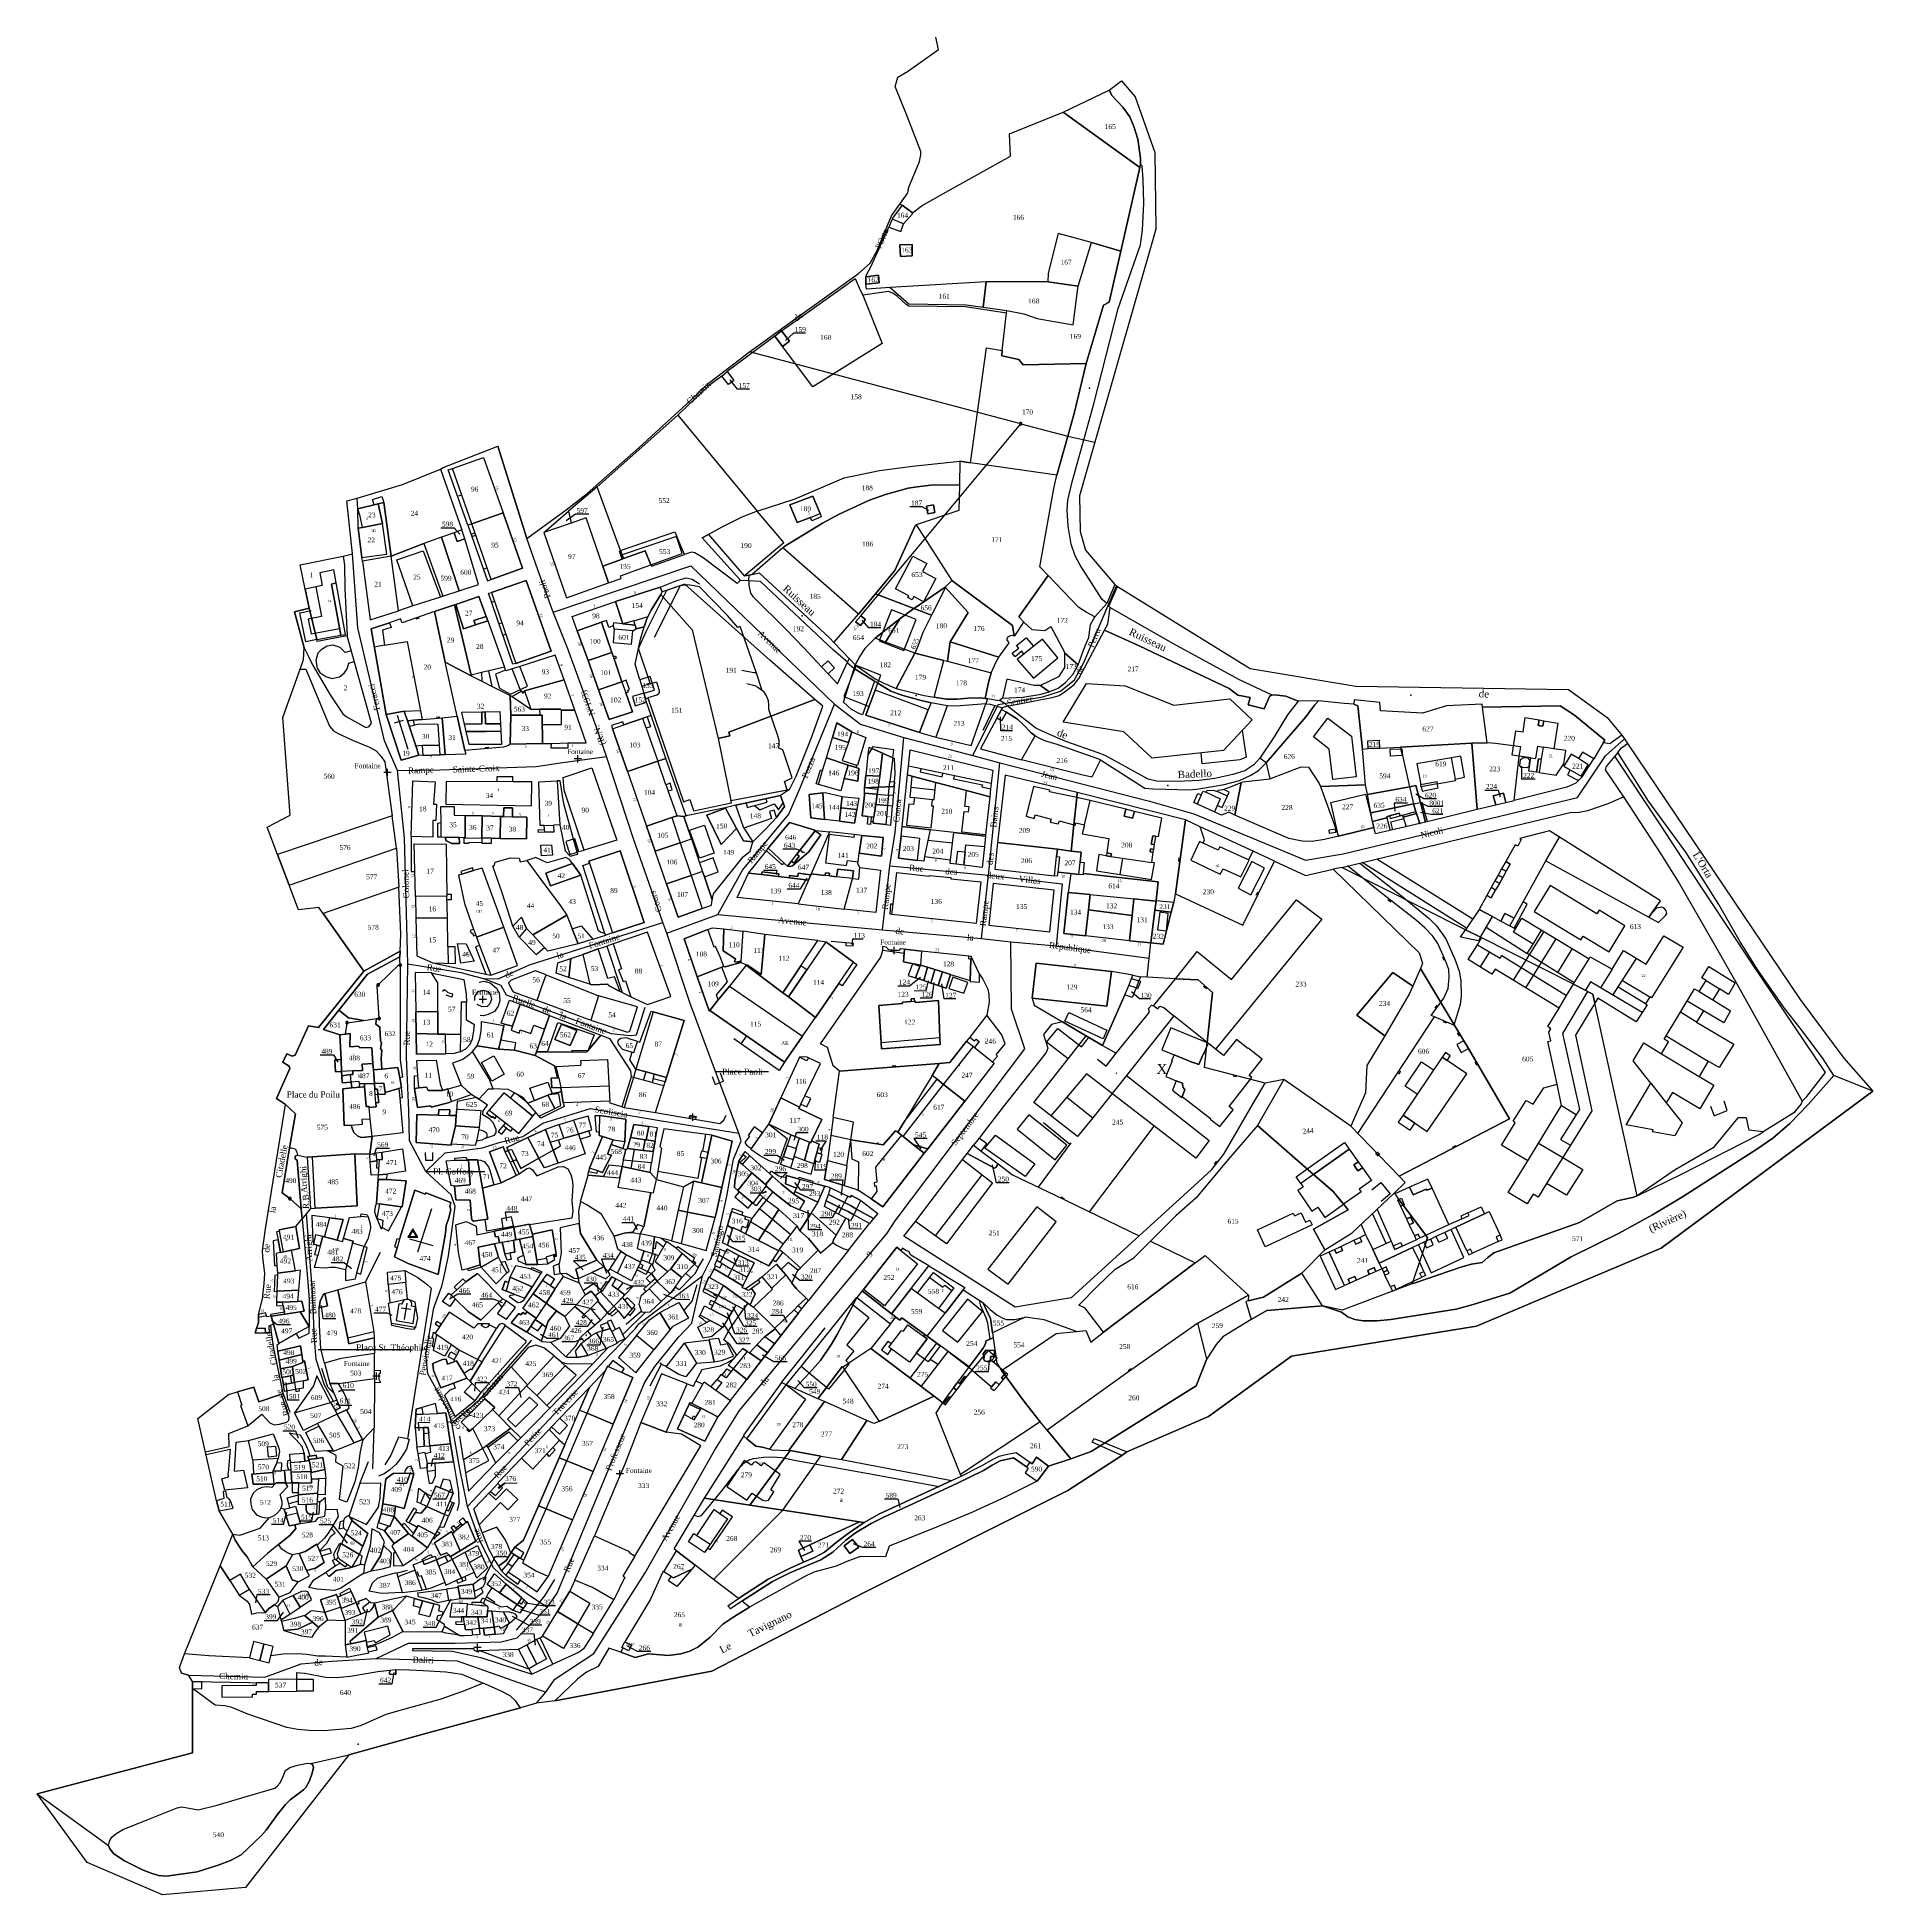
# Model space of a CAD drawing. Extents: x 1207245 to 1207999, y 6153356 to 6154119.
import ezdxf

# ---------------------------------------------------------------- set-up
doc = ezdxf.new("R2010")
doc.units = 0
doc.linetypes.add('CONTINU', pattern=[0])
doc.layers.get('0').update_dxf_attribs({"linetype": 'CONTINU'})
for name, color, linetype in [('1FLECHEFL', 7, 'CONTINU'), ('1LIEUDIT', 7, 'CONTINU'), ('1PARCELLE', 7, 'CONTINU'), ('1SECTION', 7, 'CONTINU'), ('1SUBDFISC', 7, 'CONTINU'), ('1SUBDSECT', 7, 'CONTINU'), ('1TRONFLUV', 7, 'CONTINU'), ('1TRONROU', 7, 'CONTINU'), ('1TROUPARCELLE', 7, 'CONTINU'), ('1ZONCOMM', 7, 'CONTINU'), ('3BATIDUR', 7, 'CONTINU'), ('3BATILEGER', 7, 'CONTINU'), ('3BORNE', 7, 'CONTINU'), ('3CALVAIRE', 7, 'CONTINU'), ('3CALVAIRETEX', 7, 'CONTINU'), ('3CHEMIN', 7, 'CONTINU'), ('3CLOTNONMI', 7, 'CONTINU'), ('3EGLISE', 7, 'CONTINU'), ('3FISCLINE', 7, 'CONTINUOUS'), ('3FLECHEPAR', 7, 'CONTINU'), ('3GAZODUC', 7, 'CONTINU'), ('3IGNNB', 7, 'CONTINU'), ('3LIEUDITTEX', 7, 'CONTINU'), ('3LIMNONPARC', 7, 'CONTINU'), ('3MURMI', 7, 'CONTINU'), ('3MURNONMI', 7, 'CONTINU'), ('3NUMVOIE', 7, 'CONTINU'), ('3PARCELLETEX', 7, 'CONTINU'), ('3SENTIER', 7, 'CONTINU'), ('3SENTIERTEX', 7, 'CONTINU'), ('3SUBDFISCTEX', 7, 'CONTINU'), ('3TOPOLINE', 7, 'CONTINU'), ('3TRONFLUVTEX', 7, 'CONTINU'), ('3TRONROUTEX', 7, 'CONTINU'), ('3TROUBATI', 7, 'CONTINU'), ('3ZONCOMMTEX', 7, 'CONTINU')]:
    doc.layers.add(name, color=color, linetype=linetype)
doc.styles.get("Standard").update_dxf_attribs({"font": 'Times New Roman'})

# ---------------------------------------------------------------- blocks, each defined once
blk = doc.blocks.new('DETATOPO')
for points in [[(-1.5, 0), (1.5, 0)], [(0, -1.5), (0, 1.5)]]:
    blk.add_lwpolyline(points)
blk = doc.blocks.new('FLECHRU1')
blk.add_point((0, 0))
blk = doc.blocks.new('MURNOMI')
blk.add_line((-0.75, 0.5), (0.75, 0.5))
blk = doc.blocks.new('BORLIPRO')
blk.add_lwpolyline([(-0.07, 0.5), (-0.19, 0.47), (-0.31, 0.4), (-0.4, 0.31), (-0.47, 0.19), (-0.5, 0.07), (-0.5, -0.07), (-0.47, -0.19), (-0.4, -0.31), (-0.31, -0.4), (-0.19, -0.47), (-0.07, -0.5), (0.07, -0.5), (0.19, -0.47), (0.31, -0.4), (0.4, -0.31), (0.47, -0.19), (0.5, -0.07), (0.5, 0.07), (0.47, 0.19), (0.4, 0.31), (0.31, 0.4), (0.19, 0.47), (0.07, 0.5)], close=True)
blk = doc.blocks.new('IGNPOINT')
for points in [[(0, 2.32), (-2.01, -1.16), (2.01, -1.16)], [(-1.5, -0.87), (1.5, -0.87), (0, 1.73)]]:
    blk.add_lwpolyline(points, close=True)
blk = doc.blocks.new('CLOTNOMI')
at = {"const_width": 0.38}
blk.add_lwpolyline([(-0.19, 0.37, 1), (0.19, 0.37, 1)], format="xyb", close=True, dxfattribs=at)
blk = doc.blocks.new('MURMI')
for p, q in [((-0.75, 0.5), (0.75, 0.5)), ((-0.75, -0.5), (0.75, -0.5))]:
    blk.add_line(p, q)

msp = doc.modelspace()

# ---------------------------------------------------------------- linework, layer by layer
at = {"layer": '1LIEUDIT'}
msp.add_lwpolyline([(1207308.77, 6153443.25), (1207307.13, 6153445.83), (1207304.29, 6153446.65), (1207303.47, 6153448.95), (1207305.54, 6153454.6), (1207320.09, 6153490.79), (1207325.29, 6153503.7), (1207319.79, 6153513.32), (1207318.68, 6153517.39), (1207311.02, 6153551.3), (1207323.59, 6153561.07), (1207327.21, 6153562.18), (1207334.01, 6153564.11), (1207336.03, 6153558.08), (1207345.33, 6153561.21), (1207346.02, 6153561.73), (1207344.93, 6153567.06), (1207342.14, 6153580), (1207341.17, 6153586.58), (1207340.45, 6153586.52), (1207338.71, 6153586.45), (1207334.51, 6153586.29), (1207335.09, 6153588.23), (1207335.84, 6153590.71), (1207335.89, 6153592.71), (1207335.88, 6153594.04), (1207337.52, 6153600.47), (1207338.15, 6153606.66), (1207338.44, 6153610.87), (1207338.37, 6153611.97), (1207337.64, 6153617.53), (1207337.47, 6153620.3), (1207338.78, 6153629.16), (1207346.91, 6153680.19), (1207343.33, 6153682.76), (1207348.75, 6153694.96), (1207348.51, 6153696.03), (1207345.92, 6153697.69), (1207347.46, 6153701.09), (1207349.74, 6153700.06), (1207351, 6153700.44), (1207356.47, 6153712.61), (1207360.57, 6153711.9), (1207379.18, 6153735.05), (1207362.45, 6153758.75), (1207360.72, 6153761.17), (1207352.29, 6153760.23), (1207348.5, 6153770.26), (1207343.67, 6153782.98), (1207339.39, 6153794.11), (1207348.9, 6153799.07), (1207345.92, 6153839.19), (1207353.04, 6153859.03), (1207354.36, 6153863.02), (1207354.68, 6153867.82), (1207350.63, 6153882.58), (1207356.64, 6153884.04), (1207355.02, 6153891.92), (1207352.98, 6153901.94), (1207370.61, 6153905.46), (1207374.56, 6153906.44), (1207372.13, 6153928.14), (1207376.47, 6153929.21), (1207395.05, 6153934.89), (1207410.66, 6153941.14), (1207411.71, 6153941.86), (1207434.18, 6153950.58), (1207446.06, 6153912.74), (1207462.27, 6153924.49), (1207470.86, 6153931.23), (1207492.31, 6153950.1), (1207511.83, 6153968.07), (1207521.16, 6153976.77), (1207537.54, 6153989.39), (1207560.11, 6154005.61), (1207582.29, 6154021.48), (1207587.13, 6154025.77), (1207589.98, 6154030.97), (1207595.91, 6154045.22), (1207599.36, 6154050.05), (1207600.34, 6154049.56), (1207604.52, 6154046.39), (1207608.52, 6154049.5), (1207620.47, 6154056.18), (1207644.81, 6154069.75), (1207644.35, 6154078.85), (1207666.47, 6154087.78), (1207685.34, 6154096.89), (1207690.34, 6154100.68), (1207695.98, 6154094.08), (1207704.05, 6154071.25), (1207704.43, 6154039.7), (1207679.44, 6153952.33), (1207673.11, 6153930.22), (1207673.37, 6153915.54), (1207675.64, 6153907.95), (1207687.64, 6153893.75), (1207688.29, 6153893.3), (1207688.73, 6153892.96), (1207743.24, 6153859.34), (1207786.6, 6153852.11), (1207873.92, 6153850.72), (1207889.91, 6153839.25), (1207895.86, 6153831.95), (1207896.98, 6153830.36), (1207898.25, 6153828.54), (1207969.11, 6153723.32), (1207987.05, 6153699.2), (1207999, 6153685.72), (1207912, 6153621.29), (1207836.22, 6153589.14), (1207760.18, 6153576.88), (1207726.14, 6153552.09), (1207692.52, 6153537.56), (1207690.54, 6153536.11), (1207668.28, 6153521.64), (1207584.96, 6153479.97), (1207522.04, 6153447.45), (1207457.66, 6153435.36), (1207450.02, 6153434.29), (1207443.46, 6153432.49), (1207405.09, 6153422.02), (1207372.95, 6153413.14), (1207330.51, 6153358.71), (1207296.39, 6153355.63), (1207265.5, 6153368.96), (1207244.96, 6153397.13), (1207308.79, 6153413.9), (1207308.72, 6153440.38), (1207308.77, 6153443.25)], close=True, dxfattribs=at)
at = {"layer": '1PARCELLE'}
for points in [[(1207666.47, 6154087.78), (1207685.34, 6154096.89), (1207686.58, 6154094.57), (1207690.97, 6154089.89), (1207693.73, 6154085.91), (1207695.45, 6154081.86), (1207697.1, 6154076.67), (1207698.17, 6154068.93), (1207698.18, 6154066.46), (1207697.92, 6154065.05), (1207666.47, 6154087.78)], [(1207585.35, 6154017.1), (1207590.77, 6154017.71), (1207590.51, 6154020.8), (1207585.41, 6154020.19), (1207585.91, 6154021.56), (1207587.42, 6154024.27), (1207594.84, 6154040.58), (1207599.68, 6154038.84), (1207600.85, 6154041.96), (1207604.55, 6154045.98), (1207604.52, 6154046.39), (1207608.52, 6154049.5), (1207620.47, 6154056.18), (1207644.81, 6154069.75), (1207644.35, 6154078.85), (1207666.47, 6154087.78), (1207697.92, 6154065.05), (1207690.03, 6154030.78), (1207678.06, 6154034.24), (1207664.34, 6154037.98), (1207660.25, 6154021.61), (1207660.12, 6154018.05), (1207634.77, 6154018.08), (1207595.33, 6154015.8), (1207585.66, 6154015.12), (1207585.35, 6154017.1)], [(1207594.84, 6154040.58), (1207599.68, 6154038.84), (1207600.85, 6154041.96), (1207604.55, 6154045.98), (1207604.52, 6154046.39), (1207600.34, 6154049.56), (1207596.29, 6154044.23), (1207596.21, 6154043.8), (1207594.84, 6154040.58)], [(1207678.06, 6154034.24), (1207664.34, 6154037.98), (1207660.25, 6154021.61), (1207660.12, 6154018.05), (1207672.59, 6154016.28), (1207678.06, 6154034.24)], [(1207599.58, 6154028.56), (1207599.38, 6154033.34), (1207604.38, 6154033.44), (1207604.45, 6154028.75), (1207599.58, 6154028.56)], [(1207675.88, 6153984.53), (1207649.92, 6153984.06), (1207648.16, 6153986.25), (1207641.18, 6153987.66), (1207641.35, 6153989.88), (1207643.16, 6154005.26), (1207643.25, 6154006.33), (1207650.26, 6154005.02), (1207655.71, 6154003.01), (1207670.53, 6154000.47), (1207672.24, 6154014.43), (1207672.59, 6154016.28), (1207678.06, 6154034.24), (1207690.03, 6154030.78), (1207685.37, 6154009.82), (1207683.03, 6154008.47), (1207675.88, 6153984.53)], [(1207628.39, 6153943.74), (1207634.89, 6153991.07), (1207641.35, 6153989.88), (1207643.16, 6154005.26), (1207626.33, 6154007.8), (1207602.96, 6154008.09), (1207601.86, 6154008.86), (1207598.27, 6154012.19), (1207596.38, 6154013.41), (1207594.66, 6154014.11), (1207584.17, 6154012.67), (1207592, 6153992.76), (1207563.59, 6153975.04), (1207551.07, 6153991.58), (1207547.95, 6153995.82), (1207528.42, 6153981.23), (1207531.2, 6153977.58), (1207528.98, 6153975.93), (1207526.2, 6153979.44), (1207520.53, 6153975.32), (1207512.33, 6153967.48), (1207508.11, 6153963.32), (1207540.73, 6153923.91), (1207556.3, 6153928.98), (1207576.41, 6153937.66), (1207590.99, 6153940.69), (1207604.53, 6153942.42), (1207623.92, 6153944.4), (1207628.39, 6153943.74)], [(1207584.17, 6154012.67), (1207592, 6153992.76), (1207563.59, 6153975.04), (1207551.07, 6153991.58), (1207554, 6153993.8), (1207550.78, 6153997.99), (1207562.3, 6154006.2), (1207580.97, 6154019.44), (1207583.08, 6154014.63), (1207584.17, 6154012.67)], [(1207585.35, 6154017.1), (1207590.77, 6154017.71), (1207590.51, 6154020.8), (1207585.41, 6154020.19), (1207585.35, 6154017.1)], [(1207634.77, 6154018.08), (1207595.33, 6154015.8), (1207603.05, 6154009.03), (1207626.59, 6154008.72), (1207633.57, 6154007.74), (1207634.77, 6154018.08)], [(1207660.12, 6154018.05), (1207634.77, 6154018.08), (1207633.57, 6154007.74), (1207643.25, 6154006.33), (1207650.26, 6154005.02), (1207655.71, 6154003.01), (1207670.53, 6154000.47), (1207672.24, 6154014.43), (1207672.59, 6154016.28), (1207660.12, 6154018.05)], [(1207551.07, 6153991.58), (1207547.95, 6153995.82), (1207550.78, 6153997.99), (1207554, 6153993.8), (1207551.07, 6153991.58)], [(1207675.88, 6153984.53), (1207671.01, 6153964.59), (1207668.27, 6153954.79), (1207663.78, 6153938.67), (1207628.39, 6153943.74), (1207634.89, 6153991.07), (1207641.35, 6153989.88), (1207641.18, 6153987.66), (1207648.16, 6153986.25), (1207649.92, 6153984.06), (1207675.88, 6153984.53)], [(1207528.42, 6153981.23), (1207531.2, 6153977.58), (1207528.98, 6153975.93), (1207526.2, 6153979.44), (1207528.42, 6153981.23)], [(1207508.11, 6153963.32), (1207540.73, 6153923.91), (1207534.39, 6153921.51), (1207526.27, 6153917.38), (1207520.67, 6153914.34), (1207518.11, 6153913.02), (1207533.47, 6153895.94), (1207533.68, 6153895.47), (1207532.55, 6153894.25), (1207518.6, 6153904.76), (1207515.14, 6153906.81), (1207513.8, 6153907.07), (1207510.92, 6153906.14), (1207507.69, 6153913.58), (1207507.52, 6153913.52), (1207485.26, 6153906), (1207484.62, 6153907.74), (1207474.94, 6153933.92), (1207508.11, 6153963.32)], [(1207436.37, 6153923.2), (1207423.5, 6153918.7), (1207421.89, 6153918.15), (1207413.83, 6153940.86), (1207415.63, 6153941.47), (1207428.37, 6153945.98), (1207436.37, 6153923.2)], [(1207411.06, 6153913.2), (1207403.74, 6153910.59), (1207390.31, 6153905.4), (1207387.3, 6153927.52), (1207385, 6153926.91), (1207376.71, 6153924.89), (1207376.47, 6153929.21), (1207395.05, 6153934.89), (1207410.66, 6153941.14), (1207419.47, 6153916.22), (1207416.27, 6153915.08), (1207411.06, 6153913.2)], [(1207551.63, 6153911), (1207540.73, 6153923.91), (1207556.3, 6153928.98), (1207576.41, 6153937.66), (1207590.99, 6153940.69), (1207604.53, 6153942.42), (1207623.92, 6153944.4), (1207623.78, 6153934.78), (1207611.96, 6153934.58), (1207606.38, 6153933.98), (1207602.79, 6153933.31), (1207593.46, 6153930.79), (1207586.83, 6153928.41), (1207574.37, 6153922.73), (1207567.5, 6153918.93), (1207552.11, 6153909.59), (1207551.25, 6153908.93), (1207538.61, 6153897.91), (1207537.49, 6153897.65), (1207535.4, 6153897.33), (1207551.63, 6153911)], [(1207663.78, 6153938.67), (1207628.39, 6153943.74), (1207623.92, 6153944.4), (1207623.78, 6153934.78), (1207623.59, 6153924.25), (1207606.06, 6153918.25), (1207620.62, 6153895.47), (1207645.57, 6153876.97), (1207646.35, 6153872.68), (1207646.8, 6153873.14), (1207650.28, 6153878.38), (1207648.17, 6153880.59), (1207660.3, 6153897.48), (1207656.83, 6153901.07), (1207662.6, 6153933.17), (1207663.78, 6153938.67)], [(1207485.26, 6153906), (1207484.62, 6153907.74), (1207474.94, 6153933.92), (1207463.2, 6153923.96), (1207464.29, 6153919.04), (1207453.02, 6153915.19), (1207462.35, 6153888.37), (1207479.7, 6153894.46), (1207477.31, 6153901.37), (1207485.27, 6153904.21), (1207485.85, 6153904.42), (1207485.26, 6153906)], [(1207551.25, 6153908.93), (1207552.11, 6153909.59), (1207567.5, 6153918.93), (1207574.37, 6153922.73), (1207586.83, 6153928.41), (1207593.46, 6153930.79), (1207602.79, 6153933.31), (1207606.38, 6153933.98), (1207611.96, 6153934.58), (1207623.78, 6153934.78), (1207623.59, 6153924.25), (1207606.06, 6153918.25), (1207605.61, 6153917.85), (1207597.27, 6153899.49), (1207589.28, 6153889.93), (1207582.33, 6153881.61), (1207551.25, 6153908.93)], [(1207557.16, 6153919.26), (1207554.2, 6153926.57), (1207563.64, 6153930.03), (1207566.54, 6153922.91), (1207567.03, 6153921.63), (1207563.14, 6153920.01), (1207562.56, 6153921.35), (1207557.16, 6153919.26)], [(1207376.88, 6153916.93), (1207376.71, 6153924.89), (1207385, 6153926.91), (1207386.8, 6153918.9), (1207378.56, 6153917.26), (1207376.88, 6153916.93)], [(1207376.88, 6153916.93), (1207378.56, 6153917.26), (1207386.8, 6153918.9), (1207385, 6153926.91), (1207387.3, 6153927.52), (1207390.31, 6153905.4), (1207378.63, 6153903.38), (1207378.36, 6153904.93), (1207376.88, 6153916.93)], [(1207436.37, 6153923.2), (1207423.5, 6153918.7), (1207421.89, 6153918.15), (1207429.96, 6153895.32), (1207431.41, 6153895.83), (1207444.35, 6153900.47), (1207436.37, 6153923.2)], [(1207463.2, 6153923.96), (1207464.29, 6153919.04), (1207453.02, 6153915.19), (1207463.2, 6153923.96)], [(1207540.73, 6153923.91), (1207534.39, 6153921.51), (1207526.27, 6153917.38), (1207520.67, 6153914.34), (1207535.4, 6153897.33), (1207551.63, 6153911), (1207540.73, 6153923.91)], [(1207613.14, 6153926.56), (1207610.27, 6153926.01), (1207610.82, 6153922.77), (1207613.72, 6153923.38), (1207613.14, 6153926.56)], [(1207411.06, 6153913.2), (1207418.31, 6153891.23), (1207426.26, 6153893.84), (1207420.58, 6153912.51), (1207417.49, 6153911.43), (1207416.27, 6153915.08), (1207411.06, 6153913.2)], [(1207419.47, 6153916.22), (1207416.27, 6153915.08), (1207417.49, 6153911.43), (1207420.58, 6153912.51), (1207419.47, 6153916.22)], [(1207589.28, 6153889.93), (1207597.27, 6153899.49), (1207605.61, 6153917.85), (1207606.06, 6153918.25), (1207620.62, 6153895.47), (1207617.92, 6153892.75), (1207605.71, 6153884.41), (1207605.05, 6153883.92), (1207589.28, 6153889.93)], [(1207403.74, 6153910.59), (1207411.59, 6153889.01), (1207410.58, 6153888.67), (1207399.29, 6153884.98), (1207393.36, 6153882.98), (1207390.31, 6153905.4), (1207403.74, 6153910.59)], [(1207411.06, 6153913.2), (1207403.74, 6153910.59), (1207411.59, 6153889.01), (1207418.31, 6153891.23), (1207411.06, 6153913.2)], [(1207485.85, 6153904.42), (1207485.27, 6153904.21), (1207477.31, 6153901.37), (1207479.7, 6153894.46), (1207484.91, 6153896.3), (1207484.59, 6153897.31), (1207497.09, 6153901.86), (1207494.76, 6153907.61), (1207485.85, 6153904.42)], [(1207510.92, 6153906.14), (1207507.69, 6153913.58), (1207507.52, 6153913.52), (1207485.26, 6153906), (1207485.85, 6153904.42), (1207494.76, 6153907.61), (1207497.09, 6153901.86), (1207497.28, 6153901.3), (1207510.92, 6153906.14)], [(1207572.18, 6153869.94), (1207582.33, 6153881.61), (1207551.25, 6153908.93), (1207538.61, 6153897.91), (1207541.49, 6153898.59), (1207570.43, 6153871.84), (1207572.18, 6153869.94)], [(1207372.25, 6153872.78), (1207360.04, 6153870.44), (1207359.88, 6153871.15), (1207356.64, 6153884.04), (1207355.02, 6153891.92), (1207352.98, 6153901.94), (1207370.61, 6153905.46), (1207371.23, 6153901.76), (1207371.38, 6153892.18), (1207372.25, 6153872.78)], [(1207390.31, 6153905.4), (1207378.63, 6153903.38), (1207381.73, 6153879.27), (1207393.36, 6153882.98), (1207390.31, 6153905.4)], [(1207440.31, 6153861.08), (1207430.33, 6153890.21), (1207431.53, 6153890.58), (1207445.88, 6153895.49), (1207456.1, 6153866.36), (1207441.55, 6153861.42), (1207440.31, 6153861.08)], [(1207494.24, 6153876.37), (1207495.41, 6153879.7), (1207497.15, 6153883.33), (1207501.12, 6153889.75), (1207501.72, 6153890.73), (1207500.88, 6153892.75), (1207482.5, 6153886.89), (1207485.51, 6153877.62), (1207490.58, 6153877.12), (1207491.05, 6153875.62), (1207494.24, 6153876.37)], [(1207501.12, 6153889.75), (1207513.96, 6153875.24), (1207524.72, 6153830.49), (1207529.5, 6153831.66), (1207529.12, 6153833.17), (1207564.39, 6153846.64), (1207545.9, 6153862.73), (1207511, 6153893.98), (1207501.72, 6153890.73), (1207501.12, 6153889.75)], [(1207542.05, 6153895.07), (1207537.3, 6153895.38), (1207537.33, 6153893.53), (1207537.99, 6153890.25), (1207538.95, 6153888.84), (1207552.68, 6153875.33), (1207559.91, 6153867.85), (1207567.19, 6153860.03), (1207569.9, 6153857.09), (1207573.7, 6153853.05), (1207577.82, 6153861.9), (1207572.01, 6153866.89), (1207542.05, 6153895.07)], [(1207605.05, 6153883.92), (1207605.71, 6153884.41), (1207617.92, 6153892.75), (1207618.03, 6153892.62), (1207612.28, 6153881.17), (1207605.05, 6153883.92)], [(1207619.94, 6153870.2), (1207627.34, 6153882.28), (1207618.03, 6153892.62), (1207612.28, 6153881.17), (1207608.7, 6153874.04), (1207606.83, 6153868.74), (1207605.54, 6153865.67), (1207617.33, 6153862.66), (1207618.94, 6153862.29), (1207619.94, 6153870.2)], [(1207639.97, 6153863.98), (1207644.18, 6153869.83), (1207643.45, 6153871.03), (1207643.5, 6153872.14), (1207644.31, 6153872.73), (1207645.44, 6153873.01), (1207646.35, 6153872.68), (1207645.57, 6153876.97), (1207620.62, 6153895.47), (1207617.92, 6153892.75), (1207618.03, 6153892.62), (1207627.34, 6153882.28), (1207619.94, 6153870.2), (1207639.97, 6153863.98)], [(1207650.28, 6153878.38), (1207653.52, 6153875.32), (1207658.86, 6153874.94), (1207661.38, 6153876.61), (1207666.95, 6153865.97), (1207666.95, 6153865.69), (1207672.52, 6153860.87), (1207675.38, 6153868.67), (1207676.94, 6153872.07), (1207677.69, 6153877.43), (1207679.44, 6153880.52), (1207675.91, 6153882.42), (1207672.86, 6153884.42), (1207660.3, 6153897.48), (1207648.17, 6153880.59), (1207650.28, 6153878.38)], [(1207372.25, 6153872.78), (1207360.04, 6153870.44), (1207359.88, 6153871.15), (1207356.64, 6153884.04), (1207350.63, 6153882.58), (1207354.68, 6153867.82), (1207356.44, 6153864.29), (1207358.07, 6153860.75), (1207365.27, 6153848.55), (1207370.47, 6153840.68), (1207371.96, 6153839.58), (1207379.91, 6153835.06), (1207381.29, 6153835.45), (1207382.28, 6153836.83), (1207372.25, 6153872.78)], [(1207412.61, 6153861.95), (1207408.18, 6153882.68), (1207416.34, 6153885.45), (1207423.23, 6153856.59), (1207423.3, 6153856.31), (1207412.61, 6153861.95)], [(1207416.34, 6153885.45), (1207416.91, 6153885.6), (1207420.15, 6153875.54), (1207425.02, 6153877.19), (1207430.11, 6153878.91), (1207436.89, 6153859.91), (1207430.47, 6153858.29), (1207427.55, 6153857.6), (1207423.23, 6153856.59), (1207416.34, 6153885.45)], [(1207416.91, 6153885.6), (1207420.15, 6153875.54), (1207425.02, 6153877.19), (1207430.11, 6153878.91), (1207429.46, 6153880.68), (1207426.41, 6153888.86), (1207416.91, 6153885.6)], [(1207466.83, 6153874.83), (1207464.72, 6153880.69), (1207482.5, 6153886.89), (1207485.51, 6153877.62), (1207481.68, 6153878), (1207481.62, 6153876.77), (1207479.83, 6153876.18), (1207478.79, 6153879), (1207476.77, 6153878.3), (1207466.83, 6153874.83)], [(1207495.28, 6153845.43), (1207494.18, 6153849.16), (1207498.48, 6153850.46), (1207496.76, 6153856.01), (1207492.47, 6153854.66), (1207490.54, 6153861.13), (1207492.84, 6153871.37), (1207494.24, 6153876.37), (1207495.41, 6153879.7), (1207497.15, 6153883.33), (1207501.12, 6153889.75), (1207513.96, 6153875.24), (1207524.72, 6153830.49), (1207529.96, 6153805.1), (1207553.99, 6153809.67), (1207550.34, 6153807.08), (1207531.99, 6153803.11), (1207527.53, 6153802.12), (1207511.57, 6153798.78), (1207503.24, 6153822.34), (1207497.17, 6153839.97), (1207495.28, 6153845.43)], [(1207578.54, 6153863.4), (1207572.18, 6153869.94), (1207582.33, 6153881.61), (1207589.28, 6153889.93), (1207605.05, 6153883.92), (1207599.34, 6153879.71), (1207597.52, 6153878.37), (1207589.12, 6153871.71), (1207584.88, 6153867.47), (1207582.95, 6153864.36), (1207581, 6153860.81), (1207578.54, 6153863.4)], [(1207593.46, 6153870.11), (1207599.34, 6153879.71), (1207605.05, 6153883.92), (1207612.28, 6153881.17), (1207608.7, 6153874.04), (1207606.83, 6153868.74), (1207605.54, 6153865.67), (1207593.46, 6153870.11)], [(1207388.35, 6153840.47), (1207395.73, 6153841.8), (1207397.05, 6153837.87), (1207399.56, 6153838.07), (1207403.12, 6153838.35), (1207411.29, 6153839.07), (1207417.54, 6153839.67), (1207412.61, 6153861.95), (1207408.18, 6153882.68), (1207394.87, 6153878.09), (1207394.25, 6153879.73), (1207389.67, 6153878.12), (1207382.13, 6153875.63), (1207388.35, 6153840.47)], [(1207481.05, 6153865.86), (1207471.26, 6153862.56), (1207466.83, 6153874.83), (1207476.77, 6153878.3), (1207481.05, 6153865.86)], [(1207485.51, 6153877.62), (1207481.68, 6153878), (1207481.62, 6153876.77), (1207481.99, 6153875.46), (1207481.57, 6153870.01), (1207489.04, 6153869.31), (1207489.63, 6153874.79), (1207491.05, 6153875.62), (1207490.58, 6153877.12), (1207485.51, 6153877.62)], [(1207583.13, 6153876.9), (1207581.16, 6153878.48), (1207583.28, 6153880.99), (1207585.15, 6153879.37), (1207583.13, 6153876.9)], [(1207593.46, 6153870.11), (1207589.12, 6153871.71), (1207597.52, 6153878.37), (1207599.34, 6153879.71), (1207593.46, 6153870.11)], [(1207636.84, 6153857.51), (1207638.89, 6153862.11), (1207639.97, 6153863.98), (1207644.18, 6153869.83), (1207643.45, 6153871.03), (1207643.5, 6153872.14), (1207644.31, 6153872.73), (1207645.44, 6153873.01), (1207646.35, 6153872.68), (1207646.8, 6153873.14), (1207650.28, 6153878.38), (1207653.52, 6153875.32), (1207658.86, 6153874.94), (1207661.38, 6153876.61), (1207666.95, 6153865.97), (1207666.95, 6153865.69), (1207666.92, 6153859.69), (1207664.56, 6153855.82), (1207657.08, 6153852.28), (1207654.44, 6153852.29), (1207643.32, 6153854.96), (1207641.53, 6153847.09), (1207640.18, 6153846.05), (1207635.28, 6153846.89), (1207634.36, 6153847.02), (1207635.8, 6153853.6), (1207636.84, 6153857.51)], [(1207589.12, 6153871.71), (1207584.88, 6153867.47), (1207582.95, 6153864.36), (1207581, 6153860.81), (1207589.13, 6153855.1), (1207592.75, 6153853.32), (1207597.85, 6153851.12), (1207605.54, 6153865.67), (1207593.46, 6153870.11), (1207589.12, 6153871.71)], [(1207636.84, 6153857.51), (1207638.89, 6153862.11), (1207639.97, 6153863.98), (1207619.94, 6153870.2), (1207618.94, 6153862.29), (1207636.84, 6153857.51)], [(1207757.93, 6153847.95), (1207762.89, 6153845.87), (1207758.62, 6153840.34), (1207753.14, 6153831.28), (1207747.24, 6153822.49), (1207744.76, 6153819.71), (1207741.07, 6153817.23), (1207736.06, 6153815.81), (1207728.75, 6153814.18), (1207722.37, 6153813.27), (1207713.25, 6153812.86), (1207704.75, 6153812.99), (1207701.26, 6153813.9), (1207683.63, 6153823.63), (1207680.82, 6153824.73), (1207667.49, 6153829.37), (1207658.97, 6153832.99), (1207655.23, 6153834.82), (1207643.6, 6153843.86), (1207656.1, 6153846.28), (1207661.9, 6153847.34), (1207664.83, 6153848.28), (1207667.36, 6153849.97), (1207670.89, 6153852.79), (1207672.83, 6153855.16), (1207683.45, 6153875.1), (1207697.57, 6153868.6), (1207716.61, 6153859.57), (1207734.59, 6153851.05), (1207738.1, 6153848.35), (1207743.17, 6153847.35), (1207742.37, 6153844.34), (1207748.98, 6153842.73), (1207751.23, 6153847.85), (1207752.18, 6153848.48), (1207754.27, 6153848.4), (1207757.93, 6153847.95)], [(1207417.54, 6153839.67), (1207412.61, 6153861.95), (1207423.3, 6153856.31), (1207427.63, 6153854.05), (1207431.83, 6153851.97), (1207439.3, 6153848.17), (1207439.52, 6153840.1), (1207439.3, 6153828.24), (1207438.62, 6153827.66), (1207436.55, 6153827.03), (1207420.66, 6153825.58), (1207417.54, 6153839.67)], [(1207436.89, 6153859.91), (1207430.47, 6153858.29), (1207427.55, 6153857.6), (1207423.23, 6153856.59), (1207423.3, 6153856.31), (1207427.63, 6153854.05), (1207431.83, 6153851.97), (1207439.3, 6153848.17), (1207440.02, 6153847.8), (1207443.95, 6153849.95), (1207444.63, 6153849.19), (1207445.11, 6153850.11), (1207461.38, 6153854.63), (1207457.68, 6153864.76), (1207443.28, 6153860.19), (1207437.45, 6153858.32), (1207437.36, 6153858.58), (1207436.89, 6153859.91)], [(1207481.05, 6153865.86), (1207481.64, 6153864.16), (1207482.52, 6153864.45), (1207482.85, 6153863.56), (1207481.93, 6153863.29), (1207485.18, 6153853.85), (1207475.57, 6153850.61), (1207471.26, 6153862.56), (1207481.05, 6153865.86)], [(1207613.49, 6153847.47), (1207617.33, 6153862.66), (1207605.54, 6153865.67), (1207597.85, 6153851.12), (1207609.26, 6153848.2), (1207613.49, 6153847.47)], [(1207636.84, 6153857.51), (1207635.8, 6153853.6), (1207634.36, 6153847.02), (1207632.52, 6153847.23), (1207627.25, 6153847.13), (1207622.91, 6153846.73), (1207618.49, 6153846.78), (1207613.49, 6153847.47), (1207617.33, 6153862.66), (1207618.94, 6153862.29), (1207636.84, 6153857.51)], [(1207666.95, 6153865.69), (1207666.92, 6153859.69), (1207664.56, 6153855.82), (1207657.08, 6153852.28), (1207660.65, 6153849.71), (1207664.39, 6153851.24), (1207667.36, 6153853.51), (1207670.41, 6153856.87), (1207672.52, 6153860.87), (1207666.95, 6153865.69)], [(1207390.84, 6153798.74), (1207343.67, 6153782.98), (1207339.39, 6153794.11), (1207348.9, 6153799.07), (1207345.92, 6153839.19), (1207353.04, 6153859.03), (1207355.33, 6153859.08), (1207365.05, 6153835.64), (1207366.67, 6153833.68), (1207368.66, 6153832.55), (1207374.47, 6153829.83), (1207381.44, 6153826.97), (1207384.27, 6153825.46), (1207386.25, 6153823.1), (1207387.71, 6153820.96), (1207390.84, 6153798.74)], [(1207451.29, 6153842.63), (1207459.93, 6153842.63), (1207460.35, 6153842.17), (1207465.78, 6153842.17), (1207461.38, 6153854.63), (1207445.11, 6153850.11), (1207444.63, 6153849.19), (1207443.95, 6153849.95), (1207440.02, 6153847.8), (1207447.79, 6153842.63), (1207451.29, 6153842.63)], [(1207485.18, 6153853.85), (1207475.57, 6153850.61), (1207479.99, 6153838.36), (1207489.45, 6153841.45), (1207486.73, 6153849.35), (1207487.84, 6153849.69), (1207487.63, 6153850.47), (1207488.24, 6153850.66), (1207486.94, 6153854.45), (1207485.18, 6153853.85)], [(1207494.18, 6153849.16), (1207498.48, 6153850.46), (1207496.76, 6153856.01), (1207492.47, 6153854.66), (1207494.18, 6153849.16)], [(1207580.57, 6153859.3), (1207588.97, 6153854.05), (1207583.93, 6153840.33), (1207582.55, 6153840.77), (1207579.41, 6153842.53), (1207576.18, 6153845.49), (1207580.57, 6153859.3)], [(1207657.08, 6153852.28), (1207654.44, 6153852.29), (1207643.32, 6153854.96), (1207641.53, 6153847.09), (1207649.82, 6153847.49), (1207657.41, 6153848.71), (1207660.65, 6153849.71), (1207657.08, 6153852.28)], [(1207439.52, 6153840.1), (1207439.3, 6153848.17), (1207440.02, 6153847.8), (1207447.79, 6153842.63), (1207451.29, 6153842.63), (1207451.39, 6153840.08), (1207439.52, 6153840.1)], [(1207495.28, 6153845.43), (1207494.18, 6153849.16), (1207489.45, 6153847.83), (1207490.61, 6153843.96), (1207495.28, 6153845.43)], [(1207524.72, 6153830.49), (1207529.96, 6153805.1), (1207553.99, 6153809.67), (1207556.79, 6153815.05), (1207562.86, 6153830.55), (1207567.67, 6153843.89), (1207564.39, 6153846.64), (1207529.12, 6153833.17), (1207529.5, 6153831.66), (1207524.72, 6153830.49)], [(1207612.13, 6153845.27), (1207610.94, 6153842.32), (1207607.39, 6153833), (1207585.33, 6153840.08), (1207589.18, 6153850.38), (1207590.24, 6153853.27), (1207595.65, 6153850.02), (1207600.12, 6153848.33), (1207608.05, 6153846.16), (1207612.13, 6153845.27)], [(1207772.16, 6153810.91), (1207790.54, 6153811.48), (1207789.41, 6153826.23), (1207787.42, 6153844.04), (1207785.74, 6153844.61), (1207781.89, 6153844.88), (1207771.3, 6153846.04), (1207769.61, 6153844.19), (1207766.11, 6153839.43), (1207749.76, 6153820.53), (1207751.37, 6153813.99), (1207764.11, 6153818.92), (1207767.12, 6153818.84), (1207771.55, 6153812.09), (1207772.16, 6153810.91)], [(1207840.57, 6153828.79), (1207838.67, 6153843.47), (1207838.5, 6153844.65), (1207823.84, 6153843.93), (1207813.97, 6153840.95), (1207796.7, 6153841.87), (1207796.51, 6153845.41), (1207785.94, 6153846.39), (1207785.74, 6153844.61), (1207787.42, 6153844.04), (1207789.41, 6153826.23), (1207791.76, 6153826.39), (1207791.53, 6153829.58), (1207796.21, 6153829.82), (1207796.37, 6153826.58), (1207804.98, 6153827.04), (1207834.22, 6153828.61), (1207840.57, 6153828.79)], [(1207388.35, 6153840.47), (1207395.73, 6153841.8), (1207397.05, 6153837.87), (1207400.46, 6153827.58), (1207401.77, 6153823.66), (1207394.46, 6153821.65), (1207388.35, 6153840.47)], [(1207397.05, 6153837.87), (1207399.56, 6153838.07), (1207403.12, 6153838.35), (1207411.29, 6153839.07), (1207412.57, 6153823.79), (1207410.54, 6153823.79), (1207403.38, 6153823.63), (1207401.77, 6153823.66), (1207400.46, 6153827.58), (1207397.05, 6153837.87)], [(1207411.29, 6153839.07), (1207417.54, 6153839.67), (1207420.66, 6153825.58), (1207421.03, 6153824.07), (1207412.57, 6153823.79), (1207411.29, 6153839.07)], [(1207439.3, 6153828.24), (1207439.52, 6153840.1), (1207451.39, 6153840.08), (1207452.47, 6153840.08), (1207452.55, 6153828.47), (1207439.3, 6153828.24)], [(1207451.29, 6153842.63), (1207451.39, 6153840.08), (1207452.47, 6153840.08), (1207452.55, 6153828.47), (1207456.07, 6153828.53), (1207455.98, 6153826.69), (1207463.09, 6153826.72), (1207463.03, 6153828.72), (1207470.49, 6153828.82), (1207465.78, 6153842.17), (1207460.35, 6153842.17), (1207459.93, 6153842.63), (1207451.29, 6153842.63)], [(1207503.24, 6153822.34), (1207497.17, 6153839.97), (1207495.56, 6153839.44), (1207485.97, 6153836.17), (1207485.49, 6153837.46), (1207480.91, 6153835.83), (1207481.31, 6153834.59), (1207487.41, 6153817.06), (1207499.88, 6153821.22), (1207503.24, 6153822.34)], [(1207612.13, 6153845.27), (1207610.94, 6153842.32), (1207607.39, 6153833), (1207614.14, 6153831.12), (1207628.67, 6153827.64), (1207634.63, 6153844.76), (1207622.52, 6153843.89), (1207618.81, 6153843.92), (1207612.13, 6153845.27)], [(1207649.23, 6153821.84), (1207654.88, 6153831.62), (1207653.26, 6153832.85), (1207649.9, 6153836.49), (1207647.66, 6153838.45), (1207643.17, 6153841.31), (1207641.15, 6153837.96), (1207639.17, 6153838.97), (1207632.39, 6153826.25), (1207649.23, 6153821.84)], [(1207643.17, 6153841.31), (1207641.15, 6153837.96), (1207639.17, 6153838.97), (1207641.06, 6153842.47), (1207643.17, 6153841.31)], [(1207853.78, 6153823.3), (1207854.37, 6153827.14), (1207843.98, 6153828.48), (1207840.57, 6153828.79), (1207838.67, 6153843.47), (1207870.5, 6153844.01), (1207876.38, 6153840.08), (1207888.86, 6153829.89), (1207888.25, 6153828.78), (1207884.38, 6153822.22), (1207879.72, 6153824.91), (1207878.04, 6153822.29), (1207875.14, 6153824.09), (1207872.04, 6153819.16), (1207874.71, 6153817.7), (1207873.53, 6153815.61), (1207878.03, 6153813.25), (1207876.93, 6153812.26), (1207873.28, 6153810.52), (1207851.63, 6153805.13), (1207853.78, 6153823.3)], [(1207569.17, 6153822.55), (1207571.67, 6153830.95), (1207578.21, 6153828.97), (1207579.63, 6153833.23), (1207585.38, 6153830.99), (1207581.92, 6153819.6), (1207581.55, 6153819.64), (1207581.32, 6153818.65), (1207578.15, 6153819.67), (1207569.17, 6153822.55)], [(1207571.67, 6153830.95), (1207578.21, 6153828.97), (1207579.63, 6153833.23), (1207573.47, 6153837.03), (1207571.67, 6153830.95)], [(1207649.23, 6153821.84), (1207654.88, 6153831.62), (1207657.01, 6153830.49), (1207659.19, 6153829.64), (1207663.87, 6153828.21), (1207681.27, 6153822.1), (1207681.77, 6153821.81), (1207678.21, 6153814.7), (1207673.95, 6153815.67), (1207649.23, 6153821.84)], [(1207590.47, 6153810.57), (1207596.95, 6153810.86), (1207597.12, 6153812.73), (1207597.42, 6153815.98), (1207597.13, 6153822.34), (1207596.42, 6153822.65), (1207592.16, 6153824.5), (1207591.14, 6153815.12), (1207585.37, 6153815.42), (1207584.84, 6153810.32), (1207590.47, 6153810.57)], [(1207585.37, 6153815.42), (1207591.14, 6153815.12), (1207592.16, 6153824.5), (1207587.75, 6153826.41), (1207586.57, 6153826.92), (1207586.24, 6153823.8), (1207585.37, 6153815.42)], [(1207636.32, 6153806.58), (1207626.72, 6153809.19), (1207614.12, 6153812.54), (1207604.3, 6153815.1), (1207602.51, 6153815.57), (1207602.87, 6153819.18), (1207603.57, 6153825.97), (1207637.51, 6153817.6), (1207636.89, 6153812.05), (1207636.63, 6153809.89), (1207636.32, 6153806.58)], [(1207809.69, 6153606.57), (1207801.7, 6153603.58), (1207781.03, 6153595.82), (1207772.94, 6153597.54), (1207780.69, 6153594.9), (1207783.34, 6153592.99), (1207786.19, 6153591.9), (1207789.6, 6153591.35), (1207795.33, 6153591.4), (1207800.96, 6153591.94), (1207827.9, 6153596.22), (1207834.86, 6153598.08), (1207849.93, 6153602.72), (1207875.07, 6153617.68), (1207894.5, 6153627.31), (1207908.51, 6153634.96), (1207920.81, 6153642.37), (1207951.36, 6153661.89), (1207957.91, 6153666.38), (1207964.92, 6153672.5), (1207972.48, 6153680.22), (1207983, 6153692.19), (1207978.36, 6153699.37), (1207969.1, 6153711.63), (1207962.61, 6153719.95), (1207951.88, 6153735.28), (1207944.51, 6153747.11), (1207935.7, 6153762.43), (1207922.15, 6153783.88), (1207906.79, 6153804.82), (1207894.21, 6153824.74), (1207889.43, 6153819.07), (1207889.1, 6153817.75), (1207896.59, 6153806.64), (1207912, 6153782.89), (1207919.58, 6153770.81), (1207933.14, 6153747.29), (1207943.67, 6153728.79), (1207969.94, 6153681.57), (1207969.59, 6153680.57), (1207966.6, 6153676.78), (1207953.9, 6153669.07), (1207948.19, 6153669.68), (1207947.09, 6153674.74), (1207943.54, 6153674.73), (1207933.42, 6153662.41), (1207917.79, 6153653.34), (1207902.24, 6153642.71), (1207900.33, 6153642), (1207893.94, 6153640.73), (1207878.56, 6153631.79), (1207843.38, 6153619.26), (1207840.88, 6153617.37), (1207838.53, 6153615.32), (1207834.18, 6153614.71), (1207829.79, 6153613.45), (1207810.57, 6153606.91), (1207809.69, 6153606.57)], [(1207791.4, 6153807.57), (1207790.54, 6153811.48), (1207789.41, 6153826.23), (1207791.76, 6153826.39), (1207796.37, 6153826.58), (1207804.98, 6153827.04), (1207805.15, 6153826.27), (1207805.76, 6153823.64), (1207808.7, 6153810.77), (1207791.4, 6153807.57)], [(1207796.37, 6153826.58), (1207791.76, 6153826.39), (1207791.53, 6153829.58), (1207796.21, 6153829.82), (1207796.37, 6153826.58)], [(1207804.98, 6153827.04), (1207805.15, 6153826.27), (1207805.76, 6153823.64), (1207808.7, 6153810.77), (1207811.34, 6153811.23), (1207813.16, 6153804.34), (1207813.72, 6153804.46), (1207815.91, 6153796.43), (1207836.52, 6153801.48), (1207834.22, 6153828.61), (1207804.98, 6153827.04)], [(1207851.63, 6153805.13), (1207853.78, 6153823.3), (1207854.37, 6153827.14), (1207843.98, 6153828.48), (1207840.57, 6153828.79), (1207834.22, 6153828.61), (1207836.52, 6153801.48), (1207844.13, 6153803.28), (1207843.06, 6153807.01), (1207847.28, 6153808.13), (1207848.31, 6153804.31), (1207851.63, 6153805.13)], [(1207884.38, 6153822.22), (1207879.72, 6153824.91), (1207878.04, 6153822.29), (1207875.14, 6153824.09), (1207872.04, 6153819.16), (1207874.71, 6153817.7), (1207873.53, 6153815.61), (1207878.03, 6153813.25), (1207879.64, 6153814.76), (1207884.38, 6153822.22)], [(1207469.64, 6153784.72), (1207461.42, 6153809.37), (1207460.99, 6153814.57), (1207472.78, 6153818.46), (1207483.01, 6153788.77), (1207469.64, 6153784.72)], [(1207511.57, 6153798.78), (1207503.24, 6153822.34), (1207499.88, 6153821.22), (1207487.41, 6153817.06), (1207495.26, 6153794.57), (1207505.61, 6153798.08), (1207507.83, 6153798.82), (1207510.55, 6153798.54), (1207511.57, 6153798.78)], [(1207569.17, 6153822.55), (1207578.15, 6153819.67), (1207576.52, 6153814.15), (1207575.02, 6153809.05), (1207565.95, 6153811.7), (1207564.95, 6153811.98), (1207566.67, 6153817.66), (1207567.62, 6153817.36), (1207569.17, 6153822.55)], [(1207581.32, 6153818.65), (1207578.15, 6153819.67), (1207576.52, 6153814.15), (1207582.05, 6153813.07), (1207582.5, 6153818.26), (1207581.32, 6153818.65)], [(1207634.5, 6153790.45), (1207621.55, 6153791.95), (1207611.78, 6153793.08), (1207600.24, 6153794.44), (1207602.51, 6153815.57), (1207604.3, 6153815.1), (1207614.12, 6153812.54), (1207626.72, 6153809.19), (1207636.32, 6153806.58), (1207634.57, 6153790.94), (1207634.5, 6153790.45)], [(1207669.63, 6153784.34), (1207670.78, 6153795.13), (1207671.97, 6153806.33), (1207672.2, 6153808.43), (1207642.65, 6153815.55), (1207639.49, 6153787.89), (1207664.04, 6153785.04), (1207669.63, 6153784.34)], [(1207736.98, 6153799.07), (1207739.5, 6153812.43), (1207740.22, 6153812.74), (1207751.37, 6153813.99), (1207764.11, 6153818.92), (1207767.12, 6153818.84), (1207771.55, 6153812.09), (1207772.16, 6153810.91), (1207779.47, 6153790.51), (1207773.71, 6153789.1), (1207768.65, 6153788.29), (1207764.56, 6153788.38), (1207759.1, 6153789.48), (1207736.98, 6153799.07)], [(1207853.95, 6153819.53), (1207854.25, 6153821.99), (1207855.31, 6153822.75), (1207857.25, 6153822.57), (1207857.97, 6153821.57), (1207857.68, 6153818.95), (1207856.82, 6153818.56), (1207854.58, 6153818.69), (1207853.95, 6153819.53)], [(1207398.57, 6153790.33), (1207399.22, 6153813.18), (1207408.41, 6153812.8), (1207407.78, 6153803.61), (1207408.99, 6153803.58), (1207408.72, 6153796.84), (1207407.49, 6153796.83), (1207407.43, 6153790.03), (1207398.57, 6153790.33)], [(1207448.12, 6153812.75), (1207413, 6153812.88), (1207412.85, 6153803.56), (1207448.04, 6153802.96), (1207448.12, 6153812.75)], [(1207458.54, 6153813.16), (1207459.61, 6153795.04), (1207457.09, 6153795.02), (1207457.23, 6153792.07), (1207453.43, 6153792.05), (1207450.87, 6153791.95), (1207450.8, 6153793.11), (1207453.37, 6153793.12), (1207453.28, 6153794.85), (1207451.6, 6153794.87), (1207451.04, 6153812.8), (1207458.54, 6153813.16)], [(1207458.54, 6153813.16), (1207459.61, 6153795.04), (1207461.86, 6153784.38), (1207463.94, 6153782.17), (1207467.04, 6153783.1), (1207466.83, 6153783.87), (1207465.33, 6153789.19), (1207461.27, 6153803.71), (1207459.84, 6153813.23), (1207458.54, 6153813.16)], [(1207568.37, 6153797.29), (1207567.7, 6153808.23), (1207562.13, 6153807.58), (1207562.82, 6153797.94), (1207568.37, 6153797.29)], [(1207575.07, 6153802.14), (1207574.47, 6153796.56), (1207568.37, 6153797.29), (1207567.7, 6153808.23), (1207568.66, 6153808.33), (1207575.57, 6153806.79), (1207575.07, 6153802.14)], [(1207590.47, 6153810.57), (1207590.34, 6153809.66), (1207589.45, 6153803.5), (1207588.69, 6153798.28), (1207587.5, 6153798.42), (1207587.39, 6153796.62), (1207587.31, 6153795.3), (1207585.98, 6153795.41), (1207586.27, 6153798.54), (1207583.88, 6153798.76), (1207584.87, 6153807.33), (1207584.84, 6153810.32), (1207590.47, 6153810.57)], [(1207590.47, 6153810.57), (1207596.95, 6153810.86), (1207596.61, 6153807.11), (1207596.26, 6153802.81), (1207594.25, 6153803.02), (1207589.45, 6153803.5), (1207590.34, 6153809.66), (1207590.47, 6153810.57)], [(1207674.69, 6153775.1), (1207705.49, 6153771.75), (1207704.63, 6153764.04), (1207711.88, 6153763.3), (1207712.24, 6153764.8), (1207712.57, 6153766.76), (1207716.63, 6153797.15), (1207672.2, 6153808.43), (1207671.97, 6153806.33), (1207670.78, 6153795.13), (1207669.63, 6153784.34), (1207673.8, 6153783.82), (1207673.4, 6153779.78), (1207675.03, 6153779.65), (1207674.69, 6153775.1)], [(1207736.98, 6153799.07), (1207734.44, 6153800.28), (1207731.4, 6153799.08), (1207720.03, 6153804.28), (1207721.68, 6153807.97), (1207723.06, 6153807.38), (1207723.87, 6153808.99), (1207725.1, 6153808.51), (1207725.58, 6153809.29), (1207728.49, 6153809.21), (1207729.84, 6153808.76), (1207730.14, 6153809.34), (1207732.09, 6153809.56), (1207734.49, 6153810.37), (1207739.5, 6153812.43), (1207736.98, 6153799.07)], [(1207772.16, 6153810.91), (1207779.47, 6153790.51), (1207794.01, 6153794.01), (1207793.48, 6153796.51), (1207792.8, 6153800.04), (1207791.4, 6153807.57), (1207790.54, 6153811.48), (1207772.16, 6153810.91)], [(1207792.8, 6153800.04), (1207791.4, 6153807.57), (1207808.7, 6153810.77), (1207810.31, 6153803.73), (1207792.8, 6153800.04)], [(1207808.7, 6153810.77), (1207810.31, 6153803.73), (1207813.16, 6153804.34), (1207811.34, 6153811.23), (1207808.7, 6153810.77)], [(1207848.31, 6153804.31), (1207847.28, 6153808.13), (1207843.06, 6153807.01), (1207844.13, 6153803.28), (1207848.31, 6153804.31)], [(1207420.31, 6153789.81), (1207418.34, 6153789.85), (1207418.38, 6153787.47), (1207415.25, 6153787.38), (1207412.84, 6153788.6), (1207412.75, 6153789.95), (1207410.91, 6153789.99), (1207409.56, 6153790.04), (1207409.53, 6153795.78), (1207410.87, 6153796.02), (1207410.82, 6153802.63), (1207416.21, 6153802.6), (1207416.31, 6153799.06), (1207420.73, 6153798.93), (1207420.74, 6153789.81), (1207420.31, 6153789.81)], [(1207435.09, 6153789.54), (1207435.22, 6153798.5), (1207436.51, 6153798.47), (1207436.6, 6153802.14), (1207440.21, 6153802.03), (1207440.28, 6153798.36), (1207446.1, 6153798.3), (1207445.91, 6153789.33), (1207435.09, 6153789.54)], [(1207527.53, 6153802.12), (1207511.57, 6153798.78), (1207510.55, 6153798.54), (1207513.72, 6153789.3), (1207517.04, 6153779.56), (1207518.29, 6153775.91), (1207519.06, 6153773.7), (1207522.25, 6153764.34), (1207522.74, 6153766.75), (1207534.91, 6153781.96), (1207537.79, 6153784.24), (1207538.88, 6153788.1), (1207535.08, 6153788.5), (1207532.23, 6153793.55), (1207525.88, 6153787.01), (1207519.98, 6153799.1), (1207527.66, 6153801.88), (1207527.53, 6153802.12)], [(1207527.66, 6153801.88), (1207519.98, 6153799.1), (1207525.88, 6153787.01), (1207532.23, 6153793.55), (1207527.66, 6153801.88)], [(1207550.34, 6153807.08), (1207531.99, 6153803.11), (1207527.53, 6153802.12), (1207527.66, 6153801.88), (1207532.23, 6153793.55), (1207535.08, 6153788.5), (1207538.88, 6153788.1), (1207544.64, 6153793.87), (1207548.61, 6153798.14), (1207551.91, 6153802.6), (1207550.34, 6153807.08)], [(1207575.07, 6153802.14), (1207574.47, 6153796.56), (1207580.68, 6153795.83), (1207581.63, 6153801.41), (1207575.07, 6153802.14)], [(1207575.07, 6153802.14), (1207575.57, 6153806.79), (1207576.55, 6153806.57), (1207582.42, 6153806.09), (1207581.63, 6153801.41), (1207575.07, 6153802.14)], [(1207596.26, 6153802.81), (1207594.25, 6153803.02), (1207589.45, 6153803.5), (1207588.69, 6153798.28), (1207587.5, 6153798.42), (1207587.39, 6153796.62), (1207588.43, 6153796.51), (1207588.33, 6153795.75), (1207593.54, 6153795.25), (1207595.58, 6153794.95), (1207596.26, 6153802.81)], [(1207896.59, 6153806.64), (1207912, 6153782.89), (1207919.58, 6153770.81), (1207933.14, 6153747.29), (1207943.67, 6153728.79), (1207969.94, 6153681.57), (1207969.59, 6153680.57), (1207966.6, 6153676.78), (1207953.9, 6153669.07), (1207948.19, 6153669.68), (1207947.09, 6153674.74), (1207943.54, 6153674.73), (1207933.42, 6153662.41), (1207917.79, 6153653.34), (1207902.24, 6153642.71), (1207884.8, 6153721.87), (1207883.96, 6153725.61), (1207876.04, 6153729.67), (1207837.86, 6153748.9), (1207831.64, 6153752.03), (1207780.85, 6153777.63), (1207833.48, 6153790.24), (1207874.62, 6153800.22), (1207878.34, 6153800.32), (1207881.86, 6153801.02), (1207890.26, 6153803.8), (1207896.59, 6153806.64)], [(1207793.48, 6153796.51), (1207792.8, 6153800.04), (1207810.31, 6153803.73), (1207811.23, 6153800.54), (1207811.49, 6153799.79), (1207806.09, 6153798.3), (1207805.83, 6153799.1), (1207804.83, 6153798.83), (1207804.49, 6153799.85), (1207800.49, 6153798.73), (1207799.4, 6153798.39), (1207799.4, 6153798.02), (1207793.48, 6153796.51)], [(1207812.9, 6153795.59), (1207811.49, 6153799.79), (1207811.23, 6153800.54), (1207810.31, 6153803.73), (1207813.16, 6153804.34), (1207815.3, 6153796.26), (1207812.9, 6153795.59)], [(1207815.3, 6153796.26), (1207813.16, 6153804.34), (1207813.72, 6153804.46), (1207815.91, 6153796.43), (1207815.3, 6153796.26)], [(1207390.84, 6153798.74), (1207343.67, 6153782.98), (1207348.5, 6153770.26), (1207392.52, 6153785.46), (1207390.84, 6153798.74)], [(1207420.31, 6153789.81), (1207420.74, 6153789.81), (1207420.73, 6153798.93), (1207427.7, 6153798.73), (1207427.65, 6153789.67), (1207427.64, 6153787.82), (1207422.17, 6153787.74), (1207422.15, 6153787.5), (1207420.33, 6153787.48), (1207420.31, 6153789.81)], [(1207435.09, 6153789.54), (1207435.22, 6153798.5), (1207427.7, 6153798.73), (1207427.65, 6153789.67), (1207427.64, 6153787.82), (1207427.66, 6153787.51), (1207431.56, 6153787.58), (1207431.57, 6153789.6), (1207435.09, 6153789.54)], [(1207513.72, 6153789.3), (1207510.55, 6153798.54), (1207507.83, 6153798.82), (1207505.61, 6153798.08), (1207495.26, 6153794.57), (1207498.83, 6153784.32), (1207509.09, 6153787.74), (1207513.72, 6153789.3)], [(1207570.49, 6153792.23), (1207562.9, 6153774.93), (1207562.74, 6153774.57), (1207557.55, 6153775.25), (1207557.37, 6153773.88), (1207554.06, 6153774.33), (1207553.98, 6153773.34), (1207549.47, 6153773.86), (1207549.59, 6153775.02), (1207542.72, 6153775.79), (1207542.56, 6153774.66), (1207537.12, 6153775.29), (1207544.5, 6153784.43), (1207550.87, 6153778.84), (1207551.99, 6153779.26), (1207553.23, 6153778.1), (1207554.28, 6153777.94), (1207555.29, 6153778.21), (1207561.89, 6153784.07), (1207566.89, 6153790.95), (1207564.55, 6153792.66), (1207564.06, 6153793.02), (1207564.74, 6153792.81), (1207570.49, 6153792.23)], [(1207564.06, 6153793.02), (1207564.55, 6153792.66), (1207557.02, 6153783.02), (1207558.03, 6153782.29), (1207555.9, 6153779.37), (1207554.8, 6153780.2), (1207553.23, 6153778.1), (1207551.99, 6153779.26), (1207550.87, 6153778.84), (1207544.5, 6153784.43), (1207545.29, 6153785.46), (1207553.94, 6153796.03), (1207564.06, 6153793.02)], [(1207564.55, 6153792.66), (1207566.89, 6153790.95), (1207561.89, 6153784.07), (1207555.29, 6153778.21), (1207554.28, 6153777.94), (1207553.23, 6153778.1), (1207554.8, 6153780.2), (1207555.9, 6153779.37), (1207558.03, 6153782.29), (1207557.02, 6153783.02), (1207564.55, 6153792.66)], [(1207600.24, 6153794.44), (1207611.78, 6153793.08), (1207610.83, 6153788.66), (1207609.46, 6153782.03), (1207609.13, 6153780.16), (1207606.51, 6153780.48), (1207598.77, 6153781.38), (1207599.84, 6153790.45), (1207600.24, 6153794.44)], [(1207620.17, 6153780.79), (1207620.99, 6153787.52), (1207621.55, 6153791.95), (1207611.78, 6153793.08), (1207610.83, 6153788.66), (1207609.46, 6153782.03), (1207620.17, 6153780.79)], [(1207712.57, 6153766.76), (1207740.15, 6153753.93), (1207753.21, 6153780.23), (1207744.43, 6153784.3), (1207722.69, 6153794.25), (1207716.63, 6153797.15), (1207712.57, 6153766.76)], [(1207794.01, 6153794.01), (1207793.48, 6153796.51), (1207799.4, 6153798.02), (1207799.4, 6153798.39), (1207800.49, 6153798.73), (1207804.49, 6153799.85), (1207804.83, 6153798.83), (1207805.83, 6153799.1), (1207806.09, 6153798.3), (1207811.49, 6153799.79), (1207812.9, 6153795.59), (1207794.77, 6153791.39), (1207794.01, 6153794.01)], [(1207348.5, 6153770.26), (1207392.52, 6153785.46), (1207393.54, 6153769.44), (1207362.45, 6153758.75), (1207360.72, 6153761.17), (1207352.29, 6153760.23), (1207348.5, 6153770.26)], [(1207413.31, 6153765.79), (1207400.33, 6153765.61), (1207399.77, 6153787.23), (1207412.92, 6153787.21), (1207413.31, 6153765.79)], [(1207452.15, 6153782.31), (1207451.88, 6153786.72), (1207456.26, 6153786.95), (1207456.62, 6153782.62), (1207452.15, 6153782.31)], [(1207518.29, 6153775.91), (1207513.61, 6153774.32), (1207503.51, 6153770.88), (1207498.83, 6153784.32), (1207509.09, 6153787.74), (1207513.72, 6153789.3), (1207517.04, 6153779.56), (1207518.29, 6153775.91)], [(1207579.9, 6153773.09), (1207582.44, 6153772.82), (1207582.86, 6153777.52), (1207582.13, 6153779.1), (1207582.21, 6153779.94), (1207582.68, 6153783.41), (1207583.66, 6153790.78), (1207580.61, 6153791.11), (1207570.49, 6153792.23), (1207562.9, 6153774.93), (1207568.6, 6153774.32), (1207568.85, 6153775.44), (1207570.47, 6153775.28), (1207570.29, 6153774.13), (1207573.27, 6153773.81), (1207573.89, 6153776.93), (1207580.33, 6153776.26), (1207579.9, 6153773.09)], [(1207582.68, 6153783.41), (1207583.66, 6153790.78), (1207592.49, 6153789.95), (1207591.79, 6153782.28), (1207582.68, 6153783.41)], [(1207634.5, 6153790.45), (1207634.06, 6153786.19), (1207633.18, 6153777.57), (1207625.55, 6153778.51), (1207622.51, 6153778.88), (1207620.01, 6153779.16), (1207620.17, 6153780.79), (1207620.99, 6153787.52), (1207621.55, 6153791.95), (1207634.5, 6153790.45)], [(1207662.82, 6153774.15), (1207663.7, 6153782.12), (1207664.04, 6153785.04), (1207639.49, 6153787.89), (1207638.33, 6153776.95), (1207662.82, 6153774.15)], [(1207674.69, 6153775.1), (1207674.59, 6153774.56), (1207672.91, 6153774.76), (1207669.53, 6153775.12), (1207664.16, 6153775.66), (1207664, 6153774.06), (1207662.82, 6153774.15), (1207663.7, 6153782.12), (1207664.04, 6153785.04), (1207669.63, 6153784.34), (1207673.8, 6153783.82), (1207673.4, 6153779.78), (1207675.03, 6153779.65), (1207674.69, 6153775.1)], [(1207436.62, 6153753.02), (1207427.77, 6153777.35), (1207424.25, 6153776.3), (1207419.4, 6153774.85), (1207418.1, 6153774.47), (1207420.49, 6153762.81), (1207424.25, 6153752.29), (1207422.82, 6153751.75), (1207423.27, 6153750.59), (1207423.74, 6153750.75), (1207424.23, 6153749.5), (1207425.14, 6153749.81), (1207425.43, 6153749.02), (1207436.62, 6153753.02)], [(1207446.16, 6153780.39), (1207451.92, 6153772.67), (1207459.97, 6153761.84), (1207462.59, 6153757.98), (1207448.55, 6153749.92), (1207446.01, 6153752.56), (1207443.95, 6153757.12), (1207440.42, 6153753.47), (1207436.03, 6153767.15), (1207432.11, 6153778.19), (1207432.86, 6153778.47), (1207433.13, 6153779.77), (1207439.37, 6153781.5), (1207442.9, 6153781.43), (1207443.32, 6153779.93), (1207446.16, 6153780.39)], [(1207464.76, 6153752.34), (1207468.36, 6153753.63), (1207473.28, 6153748.1), (1207478.5, 6153749.85), (1207478.13, 6153750.43), (1207476.66, 6153750.84), (1207475.59, 6153751.52), (1207468.29, 6153774.48), (1207455.78, 6153770.08), (1207453.86, 6153775.21), (1207464.88, 6153779.21), (1207463.68, 6153780.88), (1207462.07, 6153781.75), (1207454.47, 6153779.53), (1207449.76, 6153781.64), (1207446.16, 6153780.39), (1207451.92, 6153772.67), (1207459.97, 6153761.84), (1207462.59, 6153757.98), (1207464.76, 6153752.34)], [(1207468.29, 6153774.48), (1207455.78, 6153770.08), (1207453.86, 6153775.21), (1207464.88, 6153779.21), (1207468.29, 6153774.48)], [(1207478.5, 6153749.85), (1207478.13, 6153750.43), (1207469.07, 6153778.35), (1207471.8, 6153779.31), (1207471.52, 6153780.15), (1207484.51, 6153784.38), (1207494.36, 6153754.99), (1207481.35, 6153750.73), (1207478.5, 6153749.85)], [(1207579.9, 6153773.09), (1207582.44, 6153772.82), (1207582.86, 6153777.52), (1207591.33, 6153776.51), (1207589.41, 6153759.12), (1207576.5, 6153760.53), (1207579.9, 6153773.09)], [(1207702.47, 6153746.58), (1207707.51, 6153746.06), (1207708.87, 6153751.56), (1207710.76, 6153759.21), (1207711.88, 6153763.3), (1207712.24, 6153764.8), (1207712.57, 6153766.76), (1207740.15, 6153753.93), (1207753.21, 6153780.23), (1207765.92, 6153774.34), (1207777.38, 6153776.85), (1207812.68, 6153742.53), (1207814.06, 6153738.28), (1207813.17, 6153736.08), (1207810.04, 6153728.8), (1207801.86, 6153734.4), (1207787.07, 6153716.97), (1207798.56, 6153708.48), (1207791.09, 6153696.22), (1207790.56, 6153685.08), (1207784.62, 6153671.34), (1207757.12, 6153690.44), (1207749.44, 6153688.99), (1207724.42, 6153695.5), (1207725.52, 6153705.74), (1207727.71, 6153726.19), (1207721.89, 6153731.41), (1207712.5, 6153731.9), (1207700.95, 6153732.52), (1207702.47, 6153746.58)], [(1207777.38, 6153776.85), (1207812.68, 6153742.53), (1207814.06, 6153738.28), (1207813.17, 6153736.08), (1207831, 6153706.39), (1207832.95, 6153703.17), (1207849.79, 6153674.33), (1207804.42, 6153650.77), (1207806.94, 6153648.23), (1207802.39, 6153643.81), (1207802.61, 6153643.52), (1207804.28, 6153641.28), (1207806.11, 6153638.85), (1207815.36, 6153626.53), (1207816.13, 6153625.51), (1207815.68, 6153624.19), (1207815.14, 6153622.59), (1207812.74, 6153615.55), (1207810.02, 6153607.55), (1207809.69, 6153606.57), (1207810.57, 6153606.91), (1207829.79, 6153613.45), (1207834.18, 6153614.71), (1207838.53, 6153615.32), (1207840.88, 6153617.37), (1207843.38, 6153619.26), (1207878.56, 6153631.79), (1207893.94, 6153640.73), (1207900.33, 6153642), (1207902.24, 6153642.71), (1207884.8, 6153721.87), (1207883.96, 6153725.61), (1207876.04, 6153729.67), (1207837.86, 6153748.9), (1207831.64, 6153752.03), (1207780.85, 6153777.63), (1207777.38, 6153776.85)], [(1207379.18, 6153735.05), (1207394.06, 6153743.28), (1207394.34, 6153750.17), (1207393.54, 6153769.44), (1207362.45, 6153758.75), (1207379.18, 6153735.05)], [(1207522.25, 6153764.34), (1207519.06, 6153773.7), (1207518.29, 6153775.91), (1207513.61, 6153774.32), (1207503.51, 6153770.88), (1207508.31, 6153757.15), (1207518.16, 6153760.77), (1207521.93, 6153762.13), (1207522.25, 6153764.34)], [(1207537.12, 6153775.29), (1207542.56, 6153774.66), (1207549.47, 6153773.86), (1207553.98, 6153773.34), (1207561.81, 6153772.43), (1207557.5, 6153762.6), (1207532.53, 6153765.32), (1207537.12, 6153775.29)], [(1207542.56, 6153774.66), (1207542.72, 6153775.79), (1207549.59, 6153775.02), (1207549.47, 6153773.86), (1207542.56, 6153774.66)], [(1207553.98, 6153773.34), (1207554.06, 6153774.33), (1207557.37, 6153773.88), (1207557.55, 6153775.25), (1207562.74, 6153774.57), (1207561.81, 6153772.43), (1207553.98, 6153773.34)], [(1207579.9, 6153773.09), (1207580.33, 6153776.26), (1207573.89, 6153776.93), (1207573.27, 6153773.81), (1207570.29, 6153774.13), (1207570.47, 6153775.28), (1207568.85, 6153775.44), (1207568.6, 6153774.32), (1207562.9, 6153774.93), (1207562.74, 6153774.57), (1207561.81, 6153772.43), (1207557.5, 6153762.6), (1207576.5, 6153760.53), (1207579.9, 6153773.09)], [(1207620.3, 6153772.96), (1207632.56, 6153771.65), (1207630.61, 6153754.57), (1207596.08, 6153758.27), (1207595.32, 6153758.35), (1207595.68, 6153762.61), (1207596.58, 6153762.59), (1207598.05, 6153775.49), (1207611.46, 6153773.97), (1207611.52, 6153774.35), (1207620.33, 6153773.41), (1207620.3, 6153772.96)], [(1207662.66, 6153768.29), (1207637.7, 6153771.02), (1207635.84, 6153753.9), (1207660.93, 6153751.13), (1207662.66, 6153768.29)], [(1207674.69, 6153775.1), (1207674.59, 6153774.56), (1207672.91, 6153774.76), (1207669.53, 6153775.12), (1207668.47, 6153767.36), (1207677.49, 6153766.45), (1207695.5, 6153764.64), (1207704.59, 6153763.74), (1207704.63, 6153764.04), (1207705.49, 6153771.75), (1207674.69, 6153775.1)], [(1207413.47, 6153756.9), (1207413.31, 6153765.79), (1207400.33, 6153765.61), (1207400.56, 6153756.83), (1207413.47, 6153756.9)], [(1207668.47, 6153767.36), (1207677.49, 6153766.45), (1207676.81, 6153760.17), (1207675.64, 6153749.46), (1207666.62, 6153750.43), (1207668.47, 6153767.36)], [(1207677.49, 6153766.45), (1207695.5, 6153764.64), (1207694.78, 6153757.83), (1207676.81, 6153760.17), (1207677.49, 6153766.45)], [(1207695.5, 6153764.64), (1207704.59, 6153763.74), (1207704.13, 6153760), (1207702.47, 6153746.58), (1207693.68, 6153747.52), (1207694.78, 6153757.83), (1207695.5, 6153764.64)], [(1207704.59, 6153763.74), (1207704.63, 6153764.04), (1207711.88, 6153763.3), (1207710.76, 6153759.21), (1207704.13, 6153760), (1207704.59, 6153763.74)], [(1207413.47, 6153756.9), (1207400.56, 6153756.83), (1207400.96, 6153741.29), (1207407.43, 6153738.47), (1207416.87, 6153738.09), (1207416.71, 6153744.94), (1207413.69, 6153744.93), (1207413.47, 6153756.9)], [(1207446.01, 6153752.56), (1207442.96, 6153748.95), (1207440.42, 6153753.47), (1207443.95, 6153757.12), (1207446.01, 6153752.56)], [(1207464.76, 6153752.34), (1207467.13, 6153746.25), (1207454.69, 6153743.22), (1207453.35, 6153744.67), (1207448.55, 6153749.92), (1207462.59, 6153757.98), (1207464.76, 6153752.34)], [(1207675.64, 6153749.46), (1207676.81, 6153760.17), (1207694.78, 6153757.83), (1207693.68, 6153747.52), (1207675.64, 6153749.46)], [(1207702.47, 6153746.58), (1207704.13, 6153760), (1207710.76, 6153759.21), (1207708.87, 6153751.56), (1207707.51, 6153746.06), (1207702.47, 6153746.58)], [(1207436.62, 6153753.02), (1207425.43, 6153749.02), (1207426.67, 6153745.51), (1207424.99, 6153744.94), (1207429.21, 6153733.83), (1207431.33, 6153733.31), (1207442.33, 6153737.36), (1207436.62, 6153753.02)], [(1207448.55, 6153749.92), (1207446.01, 6153752.56), (1207442.96, 6153748.95), (1207449.9, 6153741.83), (1207453.35, 6153744.67), (1207448.55, 6153749.92)], [(1207464.76, 6153752.34), (1207468.36, 6153753.63), (1207473.28, 6153748.1), (1207467.13, 6153746.25), (1207464.76, 6153752.34)], [(1207478.96, 6153745.3), (1207485.27, 6153726.27), (1207488.89, 6153724.5), (1207495.62, 6153721.33), (1207505.2, 6153724.58), (1207495.62, 6153751), (1207481.51, 6153746.16), (1207478.96, 6153745.3)], [(1207534.01, 6153739.16), (1207534.02, 6153738.51), (1207527.57, 6153736.73), (1207527.01, 6153736.95), (1207526.17, 6153736.62), (1207516.13, 6153732.69), (1207510.73, 6153748.26), (1207520.39, 6153752.11), (1207522.38, 6153752.84), (1207527.04, 6153752.35), (1207526.81, 6153743.29), (1207531.77, 6153740.08), (1207531.37, 6153738.97), (1207532.01, 6153738.68), (1207534.01, 6153739.16)], [(1207534.01, 6153739.16), (1207532.01, 6153738.68), (1207531.37, 6153738.97), (1207531.77, 6153740.08), (1207526.81, 6153743.29), (1207527.04, 6153752.35), (1207534.8, 6153751.44), (1207534.01, 6153739.16)], [(1207534.01, 6153739.16), (1207534.02, 6153738.51), (1207536.77, 6153737.46), (1207542.38, 6153733.57), (1207543.84, 6153750.02), (1207534.8, 6153751.44), (1207534.01, 6153739.16)], [(1207536.22, 6153737.42), (1207551.27, 6153726.15), (1207558.66, 6153737.16), (1207565.62, 6153747.54), (1207543.84, 6153750.02), (1207542.38, 6153733.57), (1207536.77, 6153737.46), (1207536.22, 6153737.42)], [(1207564.64, 6153716.02), (1207553.52, 6153724.45), (1207551.27, 6153726.15), (1207558.66, 6153737.16), (1207565.62, 6153747.54), (1207568.36, 6153747.24), (1207568.96, 6153747.02), (1207580.34, 6153738.73), (1207581.71, 6153737.79), (1207575.7, 6153728.97), (1207574.3, 6153729.99), (1207564.64, 6153716.02)], [(1207580.22, 6153746.4), (1207577.19, 6153746.63), (1207577.13, 6153745.53), (1207580.16, 6153745.37), (1207580.22, 6153746.4)], [(1207352.94, 6153595.08), (1207354.7, 6153595.35), (1207353.69, 6153599.52), (1207352.05, 6153599.27), (1207352.44, 6153604), (1207353.11, 6153612.19), (1207351.09, 6153611.93), (1207349.4, 6153620.38), (1207352.75, 6153621.07), (1207351.18, 6153630.14), (1207344.35, 6153628.75), (1207344.47, 6153628.16), (1207343.3, 6153627.9), (1207343.9, 6153624.59), (1207341.97, 6153624.18), (1207342.49, 6153614.09), (1207343.48, 6153614.16), (1207343.71, 6153611.01), (1207343.69, 6153610.24), (1207342.64, 6153610.06), (1207342.33, 6153603.45), (1207343.46, 6153603.51), (1207343.32, 6153599.03), (1207343.23, 6153597.67), (1207346.05, 6153597.6), (1207346.54, 6153594.88), (1207340.85, 6153594), (1207341.07, 6153593.25), (1207339.29, 6153592.97), (1207339.15, 6153593.41), (1207338.86, 6153594.71), (1207335.88, 6153594.04), (1207337.52, 6153600.47), (1207338.15, 6153606.66), (1207338.44, 6153610.87), (1207338.37, 6153611.97), (1207337.64, 6153617.53), (1207337.47, 6153620.3), (1207338.78, 6153629.16), (1207346.91, 6153680.19), (1207343.33, 6153682.76), (1207348.75, 6153694.96), (1207348.51, 6153696.03), (1207345.92, 6153697.69), (1207347.46, 6153701.09), (1207349.74, 6153700.06), (1207351, 6153700.44), (1207356.47, 6153712.61), (1207360.57, 6153711.9), (1207379.18, 6153735.05), (1207394.06, 6153743.28), (1207394, 6153740.93), (1207380.7, 6153733.7), (1207368.93, 6153718.94), (1207362.62, 6153711), (1207369.33, 6153708.84), (1207369.78, 6153698.75), (1207367.28, 6153698.56), (1207367.52, 6153693.68), (1207370, 6153693.81), (1207370.05, 6153692.06), (1207370.24, 6153689.1), (1207373.97, 6153689.47), (1207374.16, 6153687.03), (1207370.51, 6153686.69), (1207371.08, 6153671.57), (1207373.93, 6153671.77), (1207374.43, 6153670.09), (1207375.06, 6153668.72), (1207376.72, 6153667.2), (1207378.18, 6153666.64), (1207382.53, 6153667.04), (1207381.57, 6153659.9), (1207375.42, 6153660.01), (1207358.1, 6153658.8), (1207355.94, 6153658.65), (1207357.25, 6153637.59), (1207353.79, 6153633.32), (1207355.96, 6153608.91), (1207356.64, 6153600.06), (1207356.64, 6153589.11), (1207352.94, 6153595.08)], [(1207394, 6153740.93), (1207380.7, 6153733.7), (1207368.93, 6153718.94), (1207372.87, 6153715.77), (1207379.19, 6153714.69), (1207384.31, 6153715.49), (1207385.48, 6153715.57), (1207384.67, 6153728.79), (1207385.03, 6153729.33), (1207394.06, 6153738.1), (1207393.94, 6153739.16), (1207394, 6153740.93)], [(1207419.06, 6153738.32), (1207417.68, 6153746.38), (1207421.18, 6153746.23), (1207424.49, 6153739.12), (1207419.06, 6153738.32)], [(1207464.2, 6153740.23), (1207463.35, 6153732.46), (1207458.18, 6153734.12), (1207458.84, 6153738.45), (1207464.2, 6153740.23)], [(1207464.2, 6153740.23), (1207469.11, 6153741.88), (1207475.44, 6153744.11), (1207478.96, 6153745.3), (1207485.27, 6153726.27), (1207484.47, 6153726.6), (1207479.68, 6153729.16), (1207479.4, 6153729.66), (1207472.79, 6153729.41), (1207472.01, 6153729.63), (1207463.35, 6153732.46), (1207464.2, 6153740.23)], [(1207572, 6153696.15), (1207569.61, 6153703.64), (1207566.77, 6153705.2), (1207591.48, 6153740.73), (1207592.29, 6153743.6), (1207601.09, 6153742.38), (1207600.77, 6153738.83), (1207607.85, 6153737.48), (1207607.6, 6153736.85), (1207605.77, 6153732.24), (1207609.16, 6153731.1), (1207612.07, 6153730.13), (1207615.09, 6153729.13), (1207618.39, 6153728.02), (1207620.2, 6153733.68), (1207628.24, 6153731.2), (1207628.23, 6153730.73), (1207631.98, 6153730.5), (1207632.03, 6153733.83), (1207633.4, 6153731.69), (1207635.49, 6153727.58), (1207635.9, 6153725.35), (1207636.03, 6153722.2), (1207635.02, 6153716.9), (1207628.11, 6153707.87), (1207626.75, 6153706.23), (1207619.82, 6153697.5), (1207615.41, 6153697.13), (1207574.47, 6153693.98), (1207572, 6153696.15)], [(1207601.09, 6153742.38), (1207600.77, 6153738.83), (1207607.85, 6153737.48), (1207610.72, 6153736.59), (1207613.63, 6153735.7), (1207616.79, 6153734.72), (1207620.2, 6153733.68), (1207628.24, 6153731.2), (1207628.23, 6153730.73), (1207631.98, 6153730.5), (1207632.03, 6153733.83), (1207628.58, 6153741.01), (1207627.62, 6153741.11), (1207608.16, 6153743.24), (1207601.23, 6153743.98), (1207601.09, 6153742.38)], [(1207393.89, 6153691.18), (1207393.07, 6153695.43), (1207386.52, 6153694.78), (1207386.28, 6153699.12), (1207386.53, 6153702.46), (1207385.97, 6153703.25), (1207386.39, 6153705.45), (1207385.95, 6153706.5), (1207385.76, 6153712.03), (1207384.12, 6153713.27), (1207384.31, 6153715.49), (1207385.48, 6153715.57), (1207384.67, 6153728.79), (1207385.03, 6153729.33), (1207394.06, 6153738.1), (1207394.14, 6153737.47), (1207394.02, 6153709.98), (1207394.1, 6153698.63), (1207395.04, 6153691.48), (1207393.89, 6153691.18)], [(1207409.56, 6153718.44), (1207409.52, 6153730.17), (1207407.01, 6153734.3), (1207400.23, 6153734.47), (1207400.48, 6153718.27), (1207409.56, 6153718.44)], [(1207409.59, 6153709.16), (1207409.56, 6153718.44), (1207409.52, 6153730.17), (1207407.01, 6153734.3), (1207407.95, 6153734), (1207420.29, 6153731.55), (1207421.25, 6153725.62), (1207421.26, 6153722.28), (1207419.1, 6153722.28), (1207418.81, 6153708.98), (1207412.7, 6153709.06), (1207409.59, 6153709.16)], [(1207450.33, 6153722.93), (1207452.19, 6153728.28), (1207454, 6153733.44), (1207449.68, 6153735.09), (1207443.88, 6153732.89), (1207439.67, 6153731.36), (1207438.56, 6153730.19), (1207439.95, 6153727.29), (1207440.52, 6153726.53), (1207450.33, 6153722.93)], [(1207450.33, 6153722.93), (1207452.19, 6153728.28), (1207454, 6153733.44), (1207475.52, 6153724.86), (1207472.34, 6153714.92), (1207471.04, 6153715.35), (1207450.33, 6153722.93)], [(1207536.22, 6153737.42), (1207529.3, 6153728.81), (1207524.75, 6153723.23), (1207521.21, 6153718.91), (1207521, 6153718.65), (1207516.13, 6153732.69), (1207526.17, 6153736.62), (1207527.01, 6153736.95), (1207527.57, 6153736.73), (1207534.02, 6153738.51), (1207536.77, 6153737.46), (1207536.22, 6153737.42)], [(1207536.22, 6153737.42), (1207529.3, 6153728.81), (1207524.75, 6153723.23), (1207521.21, 6153718.91), (1207551.91, 6153697.67), (1207559.38, 6153708.3), (1207564.64, 6153716.02), (1207553.52, 6153724.45), (1207551.27, 6153726.15), (1207536.22, 6153737.42)], [(1207607.85, 6153737.48), (1207610.72, 6153736.59), (1207609.16, 6153731.1), (1207605.77, 6153732.24), (1207607.6, 6153736.85), (1207607.85, 6153737.48)], [(1207610.72, 6153736.59), (1207613.63, 6153735.7), (1207612.07, 6153730.13), (1207609.16, 6153731.1), (1207610.72, 6153736.59)], [(1207613.63, 6153735.7), (1207616.79, 6153734.72), (1207615.09, 6153729.13), (1207612.07, 6153730.13), (1207613.63, 6153735.7)], [(1207616.79, 6153734.72), (1207620.2, 6153733.68), (1207618.39, 6153728.02), (1207615.09, 6153729.13), (1207616.79, 6153734.72)], [(1207749.44, 6153688.99), (1207724.42, 6153695.5), (1207725.52, 6153705.74), (1207727.71, 6153726.19), (1207721.89, 6153731.41), (1207712.5, 6153731.9), (1207700.95, 6153732.52), (1207698.24, 6153732.73), (1207697.54, 6153731.03), (1207696.35, 6153728.11), (1207694.73, 6153724.12), (1207691.76, 6153725.21), (1207682.62, 6153704.5), (1207677.01, 6153707.78), (1207666.09, 6153714.19), (1207661.62, 6153713.04), (1207658.38, 6153709.02), (1207660.05, 6153703.43), (1207659.48, 6153701.64), (1207641.82, 6153679.22), (1207635.28, 6153670.87), (1207631.88, 6153666.44), (1207629.58, 6153663.48), (1207632.71, 6153661.07), (1207639.73, 6153655.88), (1207645.61, 6153651.41), (1207663.09, 6153642.94), (1207697.58, 6153626.35), (1207722.03, 6153648.53), (1207727.5, 6153653.58), (1207732.37, 6153659.89), (1207744.49, 6153680.6), (1207749.44, 6153688.99)], [(1207653.66, 6153723.92), (1207684.38, 6153720.57), (1207686.26, 6153734.84), (1207655.35, 6153738.24), (1207653.66, 6153723.92)], [(1207666.09, 6153714.19), (1207677.01, 6153707.78), (1207682.62, 6153704.5), (1207691.76, 6153725.21), (1207693.35, 6153729.14), (1207694.5, 6153731.96), (1207695.05, 6153733.31), (1207686.26, 6153734.84), (1207684.38, 6153720.57), (1207653.66, 6153723.92), (1207654.45, 6153721.02), (1207666.09, 6153714.19)], [(1207698.24, 6153732.73), (1207697.54, 6153731.03), (1207696.35, 6153728.11), (1207694.73, 6153724.12), (1207691.76, 6153725.21), (1207693.35, 6153729.14), (1207694.5, 6153731.96), (1207695.05, 6153733.31), (1207698.24, 6153732.73)], [(1207798.56, 6153708.48), (1207791.09, 6153696.22), (1207790.56, 6153685.08), (1207784.62, 6153671.34), (1207804.42, 6153650.77), (1207849.79, 6153674.33), (1207832.95, 6153703.17), (1207831, 6153706.39), (1207813.17, 6153736.08), (1207810.04, 6153728.8), (1207808.72, 6153725.83), (1207798.56, 6153708.48)], [(1207798.56, 6153708.48), (1207787.07, 6153716.97), (1207801.86, 6153734.4), (1207810.04, 6153728.8), (1207808.72, 6153725.83), (1207798.56, 6153708.48)], [(1207475.52, 6153724.86), (1207472.34, 6153714.92), (1207487.48, 6153709.91), (1207488.48, 6153710.41), (1207491.63, 6153720.33), (1207475.52, 6153724.86)], [(1207600.39, 6153721.74), (1207590.65, 6153720.95), (1207591.66, 6153705.58), (1207591.83, 6153703.12), (1207615.89, 6153704.91), (1207615.76, 6153707.61), (1207615.2, 6153722.94), (1207605.63, 6153722.12), (1207605.61, 6153722.64), (1207605.28, 6153722.63), (1207605.19, 6153723.72), (1207603.92, 6153723.64), (1207603.91, 6153722.52), (1207600.39, 6153722.25), (1207600.39, 6153721.74)], [(1207368.93, 6153718.94), (1207362.62, 6153711), (1207369.33, 6153708.84), (1207371.62, 6153709.1), (1207372.24, 6153713.84), (1207379.19, 6153714.69), (1207372.87, 6153715.77), (1207368.93, 6153718.94)], [(1207409.59, 6153709.16), (1207409.56, 6153718.44), (1207400.48, 6153718.27), (1207400.62, 6153709.46), (1207409.59, 6153709.16)], [(1207421.26, 6153722.28), (1207419.1, 6153722.28), (1207418.81, 6153708.98), (1207418.68, 6153701.82), (1207421.05, 6153703.09), (1207422.85, 6153705.05), (1207423.79, 6153707.27), (1207424.36, 6153710.45), (1207424.54, 6153712.91), (1207421.35, 6153714.84), (1207421.26, 6153722.28)], [(1207449.46, 6153700.32), (1207441.03, 6153702.59), (1207434.52, 6153702.9), (1207435.38, 6153706.72), (1207436.72, 6153712.7), (1207436.96, 6153713.28), (1207440.18, 6153712.39), (1207443.4, 6153721.43), (1207451.07, 6153718.52), (1207455.35, 6153716.84), (1207450.1, 6153701.87), (1207449.46, 6153700.32)], [(1207443.4, 6153721.43), (1207440.18, 6153712.39), (1207436.96, 6153713.28), (1207435.51, 6153713.69), (1207438.99, 6153723.12), (1207443.4, 6153721.43)], [(1207454.59, 6153701.86), (1207450.1, 6153701.87), (1207455.35, 6153716.84), (1207476.45, 6153708.69), (1207471.21, 6153702.33), (1207470.78, 6153701.82), (1207464.54, 6153701.79), (1207454.59, 6153701.86)], [(1207503.47, 6153691.39), (1207498.57, 6153692.69), (1207495.11, 6153693.61), (1207490.89, 6153694.73), (1207488.38, 6153698.64), (1207489.4, 6153701.71), (1207490, 6153701.55), (1207491.59, 6153706.11), (1207492.58, 6153705.8), (1207497.14, 6153718.52), (1207498.04, 6153718.25), (1207510.77, 6153714.75), (1207503.47, 6153691.39)], [(1207626.75, 6153706.23), (1207629.53, 6153704.02), (1207630, 6153703.64), (1207637.43, 6153697.72), (1207639.38, 6153700.1), (1207638.9, 6153700.58), (1207642.55, 6153705.11), (1207641.23, 6153708.87), (1207635.02, 6153716.9), (1207628.11, 6153707.87), (1207626.75, 6153706.23)], [(1207369.33, 6153708.84), (1207369.78, 6153698.75), (1207370, 6153693.81), (1207370.05, 6153692.06), (1207373.63, 6153692.55), (1207374.64, 6153692.6), (1207374.57, 6153694.05), (1207378.67, 6153694.26), (1207378.51, 6153696.77), (1207382.9, 6153697.14), (1207382.43, 6153703.46), (1207377.2, 6153703.63), (1207377.05, 6153704.24), (1207373.45, 6153703.89), (1207373.55, 6153709.33), (1207371.62, 6153709.1), (1207369.33, 6153708.84)], [(1207383.1, 6153694.44), (1207382.9, 6153697.14), (1207382.43, 6153703.46), (1207377.2, 6153703.63), (1207377.05, 6153704.24), (1207373.45, 6153703.89), (1207373.55, 6153709.33), (1207371.62, 6153709.1), (1207372.24, 6153713.84), (1207379.19, 6153714.69), (1207384.31, 6153715.49), (1207384.12, 6153713.27), (1207385.76, 6153712.03), (1207385.95, 6153706.5), (1207386.39, 6153705.45), (1207385.97, 6153703.25), (1207386.53, 6153702.46), (1207386.28, 6153699.12), (1207386.52, 6153694.78), (1207383.1, 6153694.44)], [(1207409.59, 6153709.16), (1207412.7, 6153709.06), (1207418.81, 6153708.98), (1207418.68, 6153701.82), (1207416.32, 6153701.14), (1207412.87, 6153701.05), (1207400.75, 6153700.89), (1207400.62, 6153709.46), (1207409.59, 6153709.16)], [(1207434.52, 6153702.9), (1207425.66, 6153704.32), (1207426.74, 6153707.29), (1207427.36, 6153710.48), (1207427.51, 6153713.02), (1207427.5, 6153714.27), (1207436.72, 6153712.7), (1207435.38, 6153706.72), (1207434.52, 6153702.9)], [(1207460.3, 6153685.5), (1207460.03, 6153687.18), (1207456.39, 6153687.03), (1207456.07, 6153691.05), (1207458.72, 6153691.15), (1207457.48, 6153696.1), (1207449.46, 6153700.32), (1207450.1, 6153701.87), (1207454.59, 6153701.86), (1207464.54, 6153701.79), (1207470.78, 6153701.82), (1207471.21, 6153702.33), (1207476.45, 6153708.69), (1207480.01, 6153707.32), (1207488.66, 6153694.02), (1207488.96, 6153691.62), (1207485.09, 6153679.27), (1207480.39, 6153680.77), (1207480.24, 6153681.57), (1207461.05, 6153680.98), (1207460.3, 6153685.5)], [(1207457.57, 6153706.97), (1207460.38, 6153713.23), (1207466.66, 6153710.58), (1207463.86, 6153704.41), (1207457.57, 6153706.97)], [(1207426.41, 6153682.45), (1207430.42, 6153686.68), (1207432.33, 6153686.62), (1207430.67, 6153690.74), (1207423.83, 6153702.05), (1207422.41, 6153700.65), (1207419.81, 6153698.78), (1207415.62, 6153697.17), (1207419.14, 6153688.23), (1207421.57, 6153685.82), (1207423.56, 6153684.4), (1207425.4, 6153683.12), (1207426.41, 6153682.45)], [(1207432.33, 6153686.62), (1207430.67, 6153690.74), (1207423.83, 6153702.05), (1207425.66, 6153704.32), (1207434.52, 6153702.9), (1207441.03, 6153702.59), (1207449.46, 6153700.32), (1207457.48, 6153696.1), (1207458.72, 6153691.15), (1207456.07, 6153691.05), (1207456.39, 6153687.03), (1207460.03, 6153687.18), (1207460.3, 6153685.5), (1207456.5, 6153684.76), (1207449.25, 6153681.92), (1207446.53, 6153680.79), (1207444.53, 6153683.07), (1207438.42, 6153686.33), (1207432.33, 6153686.62)], [(1207489.4, 6153701.71), (1207490, 6153701.55), (1207491.59, 6153706.11), (1207486.85, 6153707.62), (1207484.61, 6153707.33), (1207483.62, 6153706.56), (1207483.4, 6153705.89), (1207483.96, 6153704.62), (1207485.36, 6153702.98), (1207489.4, 6153701.71)], [(1207612.66, 6153692.21), (1207615.41, 6153697.13), (1207619.82, 6153697.5), (1207626.75, 6153706.23), (1207629.53, 6153704.02), (1207630, 6153703.64), (1207637.43, 6153697.72), (1207638.05, 6153697.23), (1207625.98, 6153681.64), (1207617.32, 6153688.5), (1207614.59, 6153690.66), (1207612.66, 6153692.21)], [(1207369.78, 6153698.75), (1207367.28, 6153698.56), (1207367.52, 6153693.68), (1207370, 6153693.81), (1207369.78, 6153698.75)], [(1207370.05, 6153692.06), (1207370.24, 6153689.1), (1207373.97, 6153689.47), (1207374.16, 6153687.03), (1207379.46, 6153687.51), (1207379.36, 6153688.74), (1207383.51, 6153688.89), (1207383.1, 6153694.44), (1207382.9, 6153697.14), (1207378.51, 6153696.77), (1207378.67, 6153694.26), (1207374.57, 6153694.05), (1207374.64, 6153692.6), (1207373.63, 6153692.55), (1207370.05, 6153692.06)], [(1207387.87, 6153685.1), (1207393.46, 6153686.81), (1207393.9, 6153682.9), (1207395.01, 6153683.11), (1207394.66, 6153687.18), (1207393.89, 6153691.18), (1207393.07, 6153695.43), (1207386.52, 6153694.78), (1207383.1, 6153694.44), (1207383.51, 6153688.89), (1207387.4, 6153689.04), (1207387.87, 6153685.1)], [(1207411.51, 6153686.03), (1207405.51, 6153685.95), (1207404.83, 6153687.42), (1207401.79, 6153687.04), (1207400, 6153686.8), (1207399.93, 6153692.03), (1207401.37, 6153692.12), (1207400.86, 6153698.28), (1207408.88, 6153698.5), (1207410.48, 6153688.75), (1207411.51, 6153686.03)], [(1207488.96, 6153691.62), (1207485.09, 6153679.27), (1207486.11, 6153679.01), (1207498.94, 6153676.92), (1207502.9, 6153689.56), (1207503.47, 6153691.39), (1207498.57, 6153692.69), (1207495.11, 6153693.61), (1207490.89, 6153694.73), (1207489.86, 6153691.32), (1207488.96, 6153691.62)], [(1207550.45, 6153682.98), (1207558.05, 6153679.1), (1207558.65, 6153680.44), (1207561.15, 6153679.29), (1207562.71, 6153682.71), (1207560.25, 6153683.78), (1207566.78, 6153697.09), (1207561.82, 6153699.38), (1207561.2, 6153699.63), (1207559.94, 6153699.77), (1207558.07, 6153699.64), (1207550.45, 6153682.98)], [(1207579.17, 6153665.7), (1207580.27, 6153673.01), (1207571.99, 6153674.92), (1207574.47, 6153693.98), (1207615.41, 6153697.13), (1207612.66, 6153692.21), (1207601.11, 6153673.18), (1207598.46, 6153668.82), (1207597.58, 6153669.42), (1207592.48, 6153663.66), (1207579.17, 6153665.7)], [(1207374.16, 6153687.03), (1207370.51, 6153686.69), (1207371.08, 6153671.57), (1207373.93, 6153671.77), (1207374.43, 6153670.09), (1207375.06, 6153668.72), (1207376.72, 6153667.2), (1207378.18, 6153666.64), (1207382.53, 6153667.04), (1207381.74, 6153674.35), (1207381.38, 6153679.01), (1207381.35, 6153679.47), (1207380.09, 6153679.45), (1207379.46, 6153687.51), (1207374.16, 6153687.03)], [(1207381.38, 6153679.01), (1207381.35, 6153679.47), (1207380.09, 6153679.45), (1207379.46, 6153687.51), (1207379.36, 6153688.74), (1207383.51, 6153688.89), (1207383.68, 6153686.53), (1207384.73, 6153686.54), (1207384.96, 6153684.29), (1207385.32, 6153680.99), (1207384.09, 6153680.92), (1207384.21, 6153679.33), (1207381.38, 6153679.01)], [(1207382.53, 6153667.04), (1207381.74, 6153674.35), (1207381.38, 6153679.01), (1207384.21, 6153679.33), (1207384.09, 6153680.92), (1207385.32, 6153680.99), (1207384.96, 6153684.29), (1207387.94, 6153684.5), (1207387.87, 6153685.1), (1207393.46, 6153686.81), (1207393.9, 6153682.9), (1207395.16, 6153668.61), (1207382.53, 6153667.04)], [(1207387.87, 6153685.1), (1207387.94, 6153684.5), (1207384.96, 6153684.29), (1207384.73, 6153686.54), (1207383.68, 6153686.53), (1207383.51, 6153688.89), (1207387.4, 6153689.04), (1207387.87, 6153685.1)], [(1207419.14, 6153688.23), (1207421.57, 6153685.82), (1207423.56, 6153684.4), (1207413.73, 6153680.98), (1207406.79, 6153679.17), (1207406.62, 6153679.71), (1207401.17, 6153679), (1207400, 6153686.8), (1207401.79, 6153687.04), (1207404.83, 6153687.42), (1207405.51, 6153685.95), (1207411.51, 6153686.03), (1207419.14, 6153688.23)], [(1207446.53, 6153680.79), (1207449.25, 6153681.92), (1207456.5, 6153684.76), (1207460.3, 6153685.5), (1207461.05, 6153680.98), (1207461.42, 6153679.37), (1207451.85, 6153674.68), (1207446.53, 6153680.79)], [(1207598.46, 6153668.82), (1207600.01, 6153667.59), (1207604.92, 6153663.7), (1207610.76, 6153661.96), (1207625.98, 6153681.64), (1207617.32, 6153688.5), (1207614.59, 6153690.66), (1207612.66, 6153692.21), (1207601.11, 6153673.18), (1207598.46, 6153668.82)], [(1207784.62, 6153671.34), (1207757.12, 6153690.44), (1207746.21, 6153671.58), (1207769.23, 6153651.53), (1207777.35, 6153644.44), (1207780.73, 6153640.33), (1207783.45, 6153637.01), (1207769.26, 6153629.03), (1207773.95, 6153620.56), (1207785.13, 6153627.55), (1207802.39, 6153643.81), (1207806.94, 6153648.23), (1207804.42, 6153650.77), (1207784.62, 6153671.34)], [(1207416.79, 6153671.43), (1207417.1, 6153675.69), (1207414.38, 6153675.73), (1207414.49, 6153678.04), (1207410.01, 6153678.2), (1207409.84, 6153675.88), (1207400.97, 6153676.14), (1207400.63, 6153664.67), (1207414.96, 6153663.54), (1207415.06, 6153663.97), (1207416.79, 6153671.43)], [(1207426.41, 6153682.45), (1207425.4, 6153683.12), (1207417.49, 6153681.48), (1207417.1, 6153675.69), (1207416.79, 6153671.43), (1207426.55, 6153670.73), (1207426.45, 6153669.97), (1207428.32, 6153669.47), (1207429.5, 6153668.6), (1207429.66, 6153667.69), (1207429.61, 6153666.98), (1207429.11, 6153666.44), (1207432.77, 6153667.6), (1207433.44, 6153668.71), (1207433.5, 6153669.92), (1207432.26, 6153672.87), (1207430.75, 6153674.41), (1207428.01, 6153675.94), (1207428.14, 6153677.65), (1207429.92, 6153680.01), (1207426.41, 6153682.45)], [(1207430.66, 6153677.96), (1207429.51, 6153676.68), (1207431.72, 6153674.95), (1207432.02, 6153675.26), (1207432.91, 6153674.55), (1207433.7, 6153675.57), (1207437.31, 6153672.72), (1207434.31, 6153669.1), (1207435.79, 6153668.05), (1207437.74, 6153670.55), (1207439.49, 6153669.26), (1207440.37, 6153670.32), (1207442.84, 6153668.37), (1207448.61, 6153675.45), (1207436.72, 6153685.09), (1207430.66, 6153677.96)], [(1207545.47, 6153672.16), (1207554.5, 6153667.76), (1207558.05, 6153666.38), (1207562.17, 6153664.77), (1207562.7, 6153664.56), (1207563.04, 6153665.26), (1207567.24, 6153674.04), (1207557.83, 6153678.61), (1207558.05, 6153679.1), (1207550.45, 6153682.98), (1207545.47, 6153672.16)], [(1207416.79, 6153671.43), (1207426.55, 6153670.73), (1207426.45, 6153669.97), (1207428.32, 6153669.47), (1207429.5, 6153668.6), (1207429.66, 6153667.69), (1207429.61, 6153666.98), (1207429.11, 6153666.44), (1207427.56, 6153665.56), (1207425.44, 6153665.18), (1207424.9, 6153663.39), (1207415.06, 6153663.97), (1207416.79, 6153671.43)], [(1207453.8, 6153669.93), (1207455.7, 6153664.82), (1207459.11, 6153665.78), (1207461.24, 6153666.37), (1207459.45, 6153672.02), (1207453.8, 6153669.93)], [(1207461.24, 6153666.37), (1207459.45, 6153672.02), (1207465.34, 6153673.76), (1207467.28, 6153668.08), (1207461.24, 6153666.37)], [(1207467.28, 6153668.08), (1207472.84, 6153669.87), (1207471.23, 6153675.51), (1207465.34, 6153673.76), (1207467.28, 6153668.08)], [(1207480.79, 6153663.84), (1207481.53, 6153665.79), (1207477.21, 6153667.03), (1207475.83, 6153667.44), (1207475.86, 6153668.98), (1207474.77, 6153668.87), (1207474.22, 6153675.69), (1207475.96, 6153675.76), (1207486.78, 6153674.16), (1207486.31, 6153665.01), (1207485.54, 6153662.19), (1207480.79, 6153663.84)], [(1207494.68, 6153665.74), (1207495.18, 6153665.67), (1207496.19, 6153671.19), (1207490.1, 6153672.03), (1207488.64, 6153666.63), (1207494.68, 6153665.74)], [(1207495.18, 6153665.67), (1207498.76, 6153665.13), (1207499.71, 6153670.7), (1207496.19, 6153671.19), (1207495.18, 6153665.67)], [(1207499.31, 6153649.49), (1207510.4, 6153646.39), (1207514.73, 6153648.72), (1207517.84, 6153648.01), (1207520.01, 6153658.01), (1207520.59, 6153660.64), (1207522.1, 6153667.61), (1207502.35, 6153670.27), (1207500.8, 6153662.93), (1207501.4, 6153662.29), (1207499.31, 6153649.49)], [(1207545.47, 6153672.16), (1207553.1, 6153666.22), (1207549.28, 6153655.85), (1207545.58, 6153657.16), (1207541.63, 6153659.3), (1207538.17, 6153661.81), (1207545.47, 6153672.16)], [(1207582.3, 6153644.89), (1207582.46, 6153656.6), (1207579.74, 6153657.78), (1207579.17, 6153665.7), (1207580.27, 6153673.01), (1207571.99, 6153674.92), (1207571.03, 6153667.49), (1207569.55, 6153657.23), (1207568.42, 6153649.37), (1207576.39, 6153646.92), (1207581.27, 6153645.44), (1207582.3, 6153644.89)], [(1207773.95, 6153620.56), (1207769.26, 6153629.03), (1207783.45, 6153637.01), (1207780.73, 6153640.33), (1207777.35, 6153644.44), (1207769.23, 6153651.53), (1207746.21, 6153671.58), (1207733.56, 6153656.77), (1207720.84, 6153641.74), (1207712.83, 6153634.68), (1207702.34, 6153624.09), (1207720.65, 6153615.18), (1207724.72, 6153618.16), (1207742.54, 6153601.88), (1207742.45, 6153599.66), (1207748.71, 6153601.11), (1207764.47, 6153610.92), (1207773.95, 6153620.56)], [(1207435.61, 6153648.07), (1207441.76, 6153651.04), (1207442.92, 6153651.78), (1207440.47, 6153657), (1207438.45, 6153661.28), (1207437.26, 6153660.83), (1207436.33, 6153662.8), (1207430.81, 6153660.85), (1207435.61, 6153648.07)], [(1207440.47, 6153657), (1207438.45, 6153661.28), (1207437.84, 6153662.57), (1207446.48, 6153666.7), (1207451.09, 6153658.2), (1207443.61, 6153653.96), (1207441.89, 6153657.61), (1207440.47, 6153657)], [(1207451.09, 6153658.2), (1207446.48, 6153666.7), (1207453.8, 6153669.93), (1207455.7, 6153664.82), (1207456.92, 6153661.51), (1207458.93, 6153656.14), (1207453.32, 6153654.26), (1207451.09, 6153658.2)], [(1207458.93, 6153656.14), (1207456.92, 6153661.51), (1207455.7, 6153664.82), (1207459.11, 6153665.78), (1207461.24, 6153666.37), (1207467.28, 6153668.08), (1207470.06, 6153660.03), (1207458.93, 6153656.14)], [(1207486.73, 6153661.75), (1207485.66, 6153657.33), (1207485.2, 6153654.74), (1207479.73, 6153655.38), (1207477.54, 6153650.67), (1207471.24, 6153651.25), (1207471.46, 6153652.74), (1207474.84, 6153652.07), (1207475.27, 6153652.96), (1207477.17, 6153652.32), (1207480.86, 6153659.44), (1207479.28, 6153659.88), (1207480.79, 6153663.84), (1207485.54, 6153662.19), (1207486.73, 6153661.75)], [(1207480.79, 6153663.84), (1207481.53, 6153665.79), (1207477.21, 6153667.03), (1207471.83, 6153654.14), (1207471.46, 6153652.74), (1207474.84, 6153652.07), (1207475.27, 6153652.96), (1207477.17, 6153652.32), (1207480.86, 6153659.44), (1207479.28, 6153659.88), (1207480.79, 6153663.84)], [(1207487.42, 6153662.12), (1207493.94, 6153661.37), (1207494.68, 6153665.74), (1207488.64, 6153666.63), (1207487.42, 6153662.12)], [(1207493.94, 6153661.37), (1207498.04, 6153660.9), (1207498.76, 6153665.13), (1207495.18, 6153665.67), (1207494.68, 6153665.74), (1207493.94, 6153661.37)], [(1207526.26, 6153646.11), (1207517.84, 6153648.01), (1207520.01, 6153658.01), (1207520.59, 6153660.64), (1207522.1, 6153667.61), (1207530.4, 6153665.2), (1207526.26, 6153646.11)], [(1207562.17, 6153664.77), (1207560.21, 6153657.22), (1207555.89, 6153658.83), (1207554.46, 6153654.27), (1207550.32, 6153655.63), (1207553.03, 6153663.43), (1207556.67, 6153662.11), (1207558.05, 6153666.38), (1207562.17, 6153664.77)], [(1207558.05, 6153666.38), (1207554.5, 6153667.76), (1207553.03, 6153663.43), (1207556.67, 6153662.11), (1207558.05, 6153666.38)], [(1207563.04, 6153665.26), (1207562.7, 6153664.56), (1207562.17, 6153664.77), (1207560.21, 6153657.22), (1207555.89, 6153658.83), (1207554.46, 6153654.27), (1207562.92, 6153651.64), (1207564.02, 6153655.81), (1207564.32, 6153656.94), (1207565.23, 6153660.4), (1207565.79, 6153662.55), (1207566.16, 6153663.91), (1207563.04, 6153665.26)], [(1207582.3, 6153644.89), (1207582.46, 6153656.6), (1207579.74, 6153657.78), (1207579.17, 6153665.7), (1207592.48, 6153663.66), (1207597.58, 6153669.42), (1207598.46, 6153668.82), (1207600.01, 6153667.59), (1207604.92, 6153663.7), (1207609.37, 6153660.18), (1207592.33, 6153638.16), (1207587.56, 6153641.43), (1207582.3, 6153644.89)], [(1207604.92, 6153663.7), (1207609.37, 6153660.18), (1207610.76, 6153661.96), (1207604.92, 6153663.7)], [(1207629.58, 6153663.48), (1207632.71, 6153661.07), (1207639.73, 6153655.88), (1207638.78, 6153654.42), (1207638.14, 6153654.04), (1207626.98, 6153660.1), (1207629.58, 6153663.48)], [(1207353.4, 6153637.35), (1207348.77, 6153641.58), (1207345.62, 6153644.02), (1207348.65, 6153662.48), (1207349.24, 6153662.48), (1207350.93, 6153661.99), (1207351.56, 6153661.05), (1207351.85, 6153659.39), (1207350.89, 6153659), (1207350.93, 6153657.95), (1207351.77, 6153657.39), (1207353.4, 6153637.35)], [(1207375.42, 6153660.01), (1207358.1, 6153658.8), (1207355.94, 6153658.65), (1207357.25, 6153637.59), (1207359.16, 6153637.68), (1207376.35, 6153638.58), (1207375.42, 6153660.01)], [(1207386.48, 6153660.65), (1207386.67, 6153657.7), (1207385.59, 6153657.52), (1207384.52, 6153657.61), (1207384.49, 6153657.16), (1207381.79, 6153656.66), (1207381.57, 6153659.76), (1207384.22, 6153660.32), (1207386.48, 6153660.65)], [(1207386.48, 6153660.65), (1207395.09, 6153661.97), (1207396.31, 6153652.88), (1207388.58, 6153651.6), (1207385.21, 6153651.4), (1207382.17, 6153651.24), (1207381.79, 6153656.66), (1207384.49, 6153657.16), (1207384.52, 6153657.61), (1207385.59, 6153657.52), (1207386.67, 6153657.7), (1207386.48, 6153660.65)], [(1207422.17, 6153657.45), (1207422.87, 6153647.19), (1207416.39, 6153646.64), (1207415.02, 6153646.96), (1207412.98, 6153657.16), (1207416.67, 6153657.35), (1207416.59, 6153658.21), (1207421.05, 6153658.55), (1207421.7, 6153657.44), (1207422.17, 6153657.45)], [(1207427.86, 6153645.86), (1207425.85, 6153657.54), (1207422.17, 6153657.45), (1207422.87, 6153647.19), (1207416.39, 6153646.64), (1207416.89, 6153641.03), (1207422.76, 6153641.01), (1207423.42, 6153633.61), (1207423.62, 6153632.78), (1207424.26, 6153632.29), (1207429.03, 6153632.94), (1207430.06, 6153633.08), (1207427.86, 6153645.86)], [(1207427.86, 6153645.86), (1207425.85, 6153657.54), (1207427.04, 6153657.36), (1207428.61, 6153656.78), (1207430.35, 6153654.61), (1207431.01, 6153652.91), (1207432.59, 6153647.24), (1207427.86, 6153645.86)], [(1207485.2, 6153654.74), (1207479.73, 6153655.38), (1207477.54, 6153650.67), (1207484.28, 6153650.13), (1207485.2, 6153654.74)], [(1207497.32, 6153656.25), (1207485.66, 6153657.33), (1207485.2, 6153654.74), (1207496.73, 6153652.26), (1207497.32, 6153656.25)], [(1207486.73, 6153661.75), (1207487.42, 6153662.12), (1207493.94, 6153661.37), (1207498.04, 6153660.9), (1207497.32, 6153656.25), (1207485.66, 6153657.33), (1207486.73, 6153661.75)], [(1207538.59, 6153652.2), (1207534.65, 6153655.61), (1207533.79, 6153656.36), (1207533.16, 6153656.9), (1207531.53, 6153648.69), (1207531.34, 6153646.09), (1207532.79, 6153644.88), (1207538.59, 6153652.2)], [(1207544.2, 6153647.34), (1207546.97, 6153650.81), (1207545.76, 6153651.89), (1207537.68, 6153659.09), (1207535.73, 6153660.91), (1207534.84, 6153659.87), (1207535.01, 6153659.71), (1207533.16, 6153656.9), (1207533.79, 6153656.36), (1207534.65, 6153655.61), (1207538.59, 6153652.2), (1207544.2, 6153647.34)], [(1207564.32, 6153656.94), (1207565.23, 6153660.4), (1207566.88, 6153659.97), (1207567.23, 6153659.88), (1207566.36, 6153656.45), (1207564.32, 6153656.94)], [(1207565.23, 6153660.4), (1207565.79, 6153662.55), (1207567.42, 6153662.15), (1207566.88, 6153659.97), (1207565.23, 6153660.4)], [(1207639.73, 6153655.88), (1207645.61, 6153651.41), (1207663.09, 6153642.94), (1207697.58, 6153626.35), (1207669.75, 6153600.86), (1207646.72, 6153597.04), (1207601.03, 6153626.12), (1207605.75, 6153632.2), (1207625.12, 6153657.65), (1207626.98, 6153660.1), (1207638.14, 6153654.04), (1207638.78, 6153654.42), (1207639.73, 6153655.88)], [(1207394.64, 6153638.2), (1207385.59, 6153639.43), (1207384.47, 6153633.39), (1207383.69, 6153635.96), (1207383.89, 6153638.32), (1207384.34, 6153639.6), (1207385.08, 6153649.39), (1207388.45, 6153649.4), (1207396.49, 6153648.89), (1207394.86, 6153638.17), (1207394.64, 6153638.2)], [(1207427.86, 6153645.86), (1207432.59, 6153647.24), (1207435.61, 6153648.07), (1207441.76, 6153651.04), (1207442.92, 6153651.78), (1207446.15, 6153653.9), (1207447.21, 6153654.27), (1207448.48, 6153653.44), (1207450.24, 6153650.92), (1207459.02, 6153654.68), (1207461.21, 6153654.72), (1207462.93, 6153653.75), (1207464.16, 6153651.48), (1207464.67, 6153649.48), (1207464.97, 6153647), (1207464.59, 6153640.48), (1207465.01, 6153636.54), (1207464.53, 6153633.59), (1207447.16, 6153630.79), (1207447.04, 6153631.15), (1207440.72, 6153629.84), (1207440.6, 6153630.36), (1207439.79, 6153634.1), (1207435.67, 6153633.27), (1207436.3, 6153629.4), (1207429.7, 6153628.23), (1207429.03, 6153632.94), (1207430.06, 6153633.08), (1207427.86, 6153645.86)], [(1207481.98, 6153626.12), (1207476.75, 6153635.15), (1207470.43, 6153639.2), (1207468.1, 6153640.39), (1207471.24, 6153651.25), (1207477.54, 6153650.67), (1207484.28, 6153650.13), (1207483.55, 6153646.23), (1207497.09, 6153644.09), (1207494.21, 6153630.06), (1207491.51, 6153630.91), (1207489.47, 6153627.61), (1207488.31, 6153627.71), (1207486.12, 6153627.4), (1207481.98, 6153626.12)], [(1207485.2, 6153654.74), (1207484.28, 6153650.13), (1207483.55, 6153646.23), (1207497.09, 6153644.09), (1207498.16, 6153643.91), (1207499.31, 6153649.49), (1207496.73, 6153652.26), (1207485.2, 6153654.74)], [(1207497.09, 6153644.09), (1207498.16, 6153643.91), (1207499.31, 6153649.49), (1207510.4, 6153646.39), (1207508.29, 6153636.77), (1207505.55, 6153624.26), (1207501.18, 6153625.29), (1207498.58, 6153625.93), (1207492.63, 6153627.17), (1207494.21, 6153630.06), (1207497.09, 6153644.09)], [(1207510.4, 6153646.39), (1207508.29, 6153636.77), (1207512.14, 6153636.02), (1207523.44, 6153633.86), (1207524.21, 6153636.65), (1207526.26, 6153646.11), (1207517.84, 6153648.01), (1207514.73, 6153648.72), (1207510.4, 6153646.39)], [(1207544.41, 6153646.71), (1207544.62, 6153646.98), (1207544.2, 6153647.34), (1207538.59, 6153652.2), (1207532.79, 6153644.88), (1207539.05, 6153639.61), (1207541.79, 6153643.24), (1207544.41, 6153646.71)], [(1207558.13, 6153636.97), (1207554.42, 6153638.59), (1207548.54, 6153643.26), (1207547.2, 6153644.37), (1207544.41, 6153646.71), (1207544.62, 6153646.98), (1207544.2, 6153647.34), (1207546.97, 6153650.81), (1207550.67, 6153647.52), (1207555.76, 6153643.47), (1207560.18, 6153640.47), (1207558.13, 6153636.97)], [(1207556.83, 6153645.92), (1207556.23, 6153644.54), (1207555.76, 6153643.47), (1207550.67, 6153647.52), (1207546.97, 6153650.81), (1207545.76, 6153651.89), (1207546.63, 6153652.8), (1207549.56, 6153650.9), (1207552.58, 6153650.31), (1207552.3, 6153647.65), (1207556.83, 6153645.92)], [(1207557.58, 6153649.71), (1207558.4, 6153649.48), (1207556.83, 6153645.92), (1207552.3, 6153647.65), (1207552.58, 6153650.31), (1207552.66, 6153651.1), (1207557.58, 6153649.71)], [(1207568.58, 6153646.65), (1207565.7, 6153640.07), (1207556.23, 6153644.54), (1207556.83, 6153645.92), (1207558.4, 6153649.48), (1207557.58, 6153649.71), (1207557.81, 6153650.34), (1207563.56, 6153648.75), (1207563.35, 6153648.11), (1207568.58, 6153646.65)], [(1207392.78, 6153621.37), (1207391.88, 6153621.73), (1207392.79, 6153625.19), (1207393.79, 6153624.93), (1207400.09, 6153645.08), (1207404.32, 6153643.47), (1207404.58, 6153643.92), (1207414.83, 6153640.02), (1207414.53, 6153638.36), (1207414.9, 6153637.09), (1207414.09, 6153633.63), (1207412.91, 6153630.55), (1207412.72, 6153627.45), (1207409.72, 6153610.45), (1207397.35, 6153614.94), (1207391.75, 6153617.68), (1207392.78, 6153621.37)], [(1207467.55, 6153631.33), (1207468.1, 6153627.21), (1207474.89, 6153616.35), (1207477.68, 6153613.53), (1207479.46, 6153611.69), (1207480.19, 6153612.62), (1207484.89, 6153619.87), (1207483.49, 6153620.88), (1207481.98, 6153626.12), (1207476.75, 6153635.15), (1207470.43, 6153639.2), (1207468.1, 6153640.39), (1207467.3, 6153636.42), (1207467.55, 6153631.33)], [(1207535.97, 6153627.11), (1207541.23, 6153624.44), (1207543.87, 6153628.43), (1207546.96, 6153633.13), (1207549.58, 6153637.08), (1207557.15, 6153630.27), (1207558.29, 6153628.3), (1207562.59, 6153635.21), (1207558.13, 6153636.97), (1207554.42, 6153638.59), (1207548.54, 6153643.26), (1207547.2, 6153644.37), (1207544.46, 6153640.95), (1207541.66, 6153637.5), (1207538.47, 6153633.35), (1207537.93, 6153632), (1207535.97, 6153627.11)], [(1207547.2, 6153644.37), (1207544.46, 6153640.95), (1207543.04, 6153642.17), (1207540.26, 6153638.64), (1207539.05, 6153639.61), (1207541.79, 6153643.24), (1207544.41, 6153646.71), (1207547.2, 6153644.37)], [(1207565.7, 6153640.07), (1207562.94, 6153635.72), (1207562.59, 6153635.21), (1207558.13, 6153636.97), (1207560.18, 6153640.47), (1207555.76, 6153643.47), (1207556.23, 6153644.54), (1207565.7, 6153640.07)], [(1207577.14, 6153633.52), (1207574.09, 6153635.2), (1207568.39, 6153638.36), (1207569.1, 6153640.61), (1207569.96, 6153643.31), (1207570.83, 6153645.99), (1207568.58, 6153646.65), (1207565.7, 6153640.07), (1207562.94, 6153635.72), (1207573.12, 6153626.57), (1207577.14, 6153633.52)], [(1207577.14, 6153633.52), (1207574.09, 6153635.2), (1207568.39, 6153638.36), (1207569.1, 6153640.61), (1207575.35, 6153637.59), (1207578.06, 6153636.27), (1207580.36, 6153634.97), (1207579.12, 6153632.44), (1207577.14, 6153633.52)], [(1207569.1, 6153640.61), (1207569.96, 6153643.31), (1207576.58, 6153639.94), (1207579.02, 6153638.69), (1207581.51, 6153637.3), (1207588.56, 6153633.37), (1207586.91, 6153631.31), (1207580.36, 6153634.97), (1207578.06, 6153636.27), (1207575.35, 6153637.59), (1207569.1, 6153640.61)], [(1207569.96, 6153643.31), (1207570.83, 6153645.99), (1207577.97, 6153642.57), (1207578.97, 6153642.14), (1207579.43, 6153642.91), (1207583.27, 6153640.86), (1207590.22, 6153635.45), (1207588.56, 6153633.37), (1207581.51, 6153637.3), (1207579.02, 6153638.69), (1207576.58, 6153639.94), (1207569.96, 6153643.31)], [(1207809.69, 6153606.57), (1207801.7, 6153603.58), (1207781.03, 6153595.82), (1207772.94, 6153597.54), (1207764.47, 6153610.92), (1207773.95, 6153620.56), (1207785.13, 6153627.55), (1207802.39, 6153643.81), (1207802.61, 6153643.52), (1207804.28, 6153641.28), (1207806.11, 6153638.85), (1207815.36, 6153626.53), (1207816.13, 6153625.51), (1207815.68, 6153624.19), (1207815.14, 6153622.59), (1207812.74, 6153615.55), (1207810.02, 6153607.55), (1207809.69, 6153606.57)], [(1207360.01, 6153622.44), (1207361.16, 6153622.1), (1207362.26, 6153626.1), (1207362.97, 6153625.91), (1207368.23, 6153624.49), (1207370.69, 6153633.02), (1207365.12, 6153633.7), (1207357.8, 6153634.58), (1207358.25, 6153624.25), (1207358.64, 6153622.86), (1207360.01, 6153622.44)], [(1207374.53, 6153623.24), (1207374.75, 6153624.06), (1207370.75, 6153625.2), (1207373.21, 6153633.84), (1207377.94, 6153634.27), (1207377.96, 6153634.44), (1207378.04, 6153635.39), (1207380.29, 6153635.08), (1207380.68, 6153634.69), (1207380.96, 6153634.06), (1207381.79, 6153631.16), (1207381.84, 6153629.5), (1207380.98, 6153625.36), (1207379.26, 6153621.85), (1207374.53, 6153623.24)], [(1207394.64, 6153638.2), (1207385.59, 6153639.43), (1207384.47, 6153633.39), (1207386.1, 6153629.49), (1207386.61, 6153629.23), (1207386.65, 6153629.72), (1207389.32, 6153628.39), (1207394.64, 6153638.2)], [(1207432.77, 6153623.01), (1207426.06, 6153621.68), (1207426.96, 6153614.33), (1207421.75, 6153612.79), (1207419.61, 6153612.15), (1207418, 6153619.39), (1207416.88, 6153630.79), (1207421.22, 6153632.23), (1207425.32, 6153630.21), (1207425.6, 6153626.71), (1207432.7, 6153628.18), (1207433.18, 6153625.86), (1207434.29, 6153626.07), (1207434.85, 6153623.44), (1207432.77, 6153623.01)], [(1207440.6, 6153630.36), (1207439.79, 6153634.1), (1207435.67, 6153633.27), (1207436.3, 6153629.4), (1207440.6, 6153630.36)], [(1207508.29, 6153636.77), (1207505.55, 6153624.26), (1207509.52, 6153623.19), (1207519.7, 6153620.26), (1207523.44, 6153633.86), (1207512.14, 6153636.02), (1207508.29, 6153636.77)], [(1207530.64, 6153629.34), (1207530.77, 6153629.78), (1207533.84, 6153628.2), (1207535.97, 6153627.11), (1207537.93, 6153632), (1207538.47, 6153633.35), (1207535.91, 6153634.25), (1207534.54, 6153634.73), (1207534.81, 6153636.01), (1207530.5, 6153637.49), (1207530.12, 6153636.27), (1207528.47, 6153630.55), (1207530.64, 6153629.34)], [(1207558.46, 6153613.2), (1207565.76, 6153620.38), (1207561.83, 6153625.18), (1207558.29, 6153628.3), (1207557.15, 6153630.27), (1207549.58, 6153637.08), (1207546.96, 6153633.13), (1207543.87, 6153628.43), (1207541.23, 6153624.44), (1207549.6, 6153620.16), (1207549.95, 6153620.69), (1207551.21, 6153619.59), (1207558.46, 6153613.2)], [(1207565.76, 6153620.38), (1207566.7, 6153619.21), (1207571.8, 6153623.56), (1207572.12, 6153624.59), (1207573.12, 6153626.57), (1207562.94, 6153635.72), (1207562.59, 6153635.21), (1207558.29, 6153628.3), (1207561.83, 6153625.18), (1207565.76, 6153620.38)], [(1207571.8, 6153623.56), (1207573.32, 6153622.44), (1207576.01, 6153621.14), (1207578.2, 6153620.45), (1207586.91, 6153631.31), (1207580.36, 6153634.97), (1207579.12, 6153632.44), (1207577.14, 6153633.52), (1207573.12, 6153626.57), (1207572.12, 6153624.59), (1207571.8, 6153623.56)], [(1207351.09, 6153611.93), (1207349.4, 6153620.38), (1207346.17, 6153619.72), (1207344.96, 6153619.47), (1207343.9, 6153624.59), (1207341.97, 6153624.18), (1207342.49, 6153614.09), (1207343.48, 6153614.16), (1207343.71, 6153611.01), (1207351.09, 6153611.93)], [(1207349.4, 6153620.38), (1207352.75, 6153621.07), (1207351.18, 6153630.14), (1207344.35, 6153628.75), (1207344.47, 6153628.16), (1207343.3, 6153627.9), (1207343.9, 6153624.59), (1207344.96, 6153619.47), (1207346.17, 6153619.72), (1207349.4, 6153620.38)], [(1207374.53, 6153623.24), (1207371.56, 6153612.35), (1207367.55, 6153613.25), (1207365.28, 6153613.32), (1207363.47, 6153613.04), (1207358.94, 6153613.25), (1207360.19, 6153618.15), (1207358.98, 6153618.56), (1207360.01, 6153622.44), (1207361.16, 6153622.1), (1207362.26, 6153626.1), (1207362.97, 6153625.91), (1207368.23, 6153624.49), (1207370.39, 6153623.91), (1207370.75, 6153625.2), (1207374.75, 6153624.06), (1207374.53, 6153623.24)], [(1207440.72, 6153629.84), (1207441.56, 6153624.64), (1207440.66, 6153624.45), (1207441.14, 6153619.63), (1207439.13, 6153619.25), (1207439.63, 6153616.57), (1207438.05, 6153616.29), (1207437.02, 6153618.84), (1207435.97, 6153623.66), (1207434.85, 6153623.44), (1207434.29, 6153626.07), (1207433.18, 6153625.86), (1207432.7, 6153628.18), (1207440.72, 6153629.84)], [(1207447.16, 6153630.79), (1207447.04, 6153631.15), (1207440.72, 6153629.84), (1207441.56, 6153624.64), (1207443.04, 6153624.93), (1207448.55, 6153626.02), (1207448.4, 6153626.93), (1207447.16, 6153630.79)], [(1207448.55, 6153626.02), (1207450.18, 6153616.24), (1207450.47, 6153614.54), (1207445.71, 6153614.54), (1207442.63, 6153615.93), (1207442.42, 6153617.28), (1207444.74, 6153618.3), (1207443.04, 6153624.93), (1207448.55, 6153626.02)], [(1207448.55, 6153626.02), (1207450.18, 6153616.24), (1207450.47, 6153614.54), (1207454.57, 6153614.82), (1207457.58, 6153616.53), (1207457.02, 6153618.51), (1207457.49, 6153618.65), (1207457.75, 6153617.83), (1207458.33, 6153617.97), (1207458.18, 6153618.87), (1207456.57, 6153628.8), (1207448.4, 6153626.93), (1207448.55, 6153626.02)], [(1207461.14, 6153609.57), (1207467.58, 6153607.03), (1207467.33, 6153608.79), (1207466.24, 6153612.61), (1207474.89, 6153616.35), (1207468.1, 6153627.21), (1207467.55, 6153631.33), (1207459.82, 6153629.58), (1207460.15, 6153619.23), (1207459.35, 6153614.74), (1207456.87, 6153613.88), (1207457.37, 6153610.44), (1207460.05, 6153610.81), (1207461.14, 6153609.57)], [(1207484.89, 6153619.87), (1207483.49, 6153620.88), (1207481.98, 6153626.12), (1207486.12, 6153627.4), (1207488.31, 6153627.71), (1207489.47, 6153627.61), (1207492.63, 6153627.17), (1207491.48, 6153621.04), (1207494.24, 6153620.16), (1207493.04, 6153616.4), (1207492.83, 6153615.51), (1207486.85, 6153618.56), (1207484.89, 6153619.87)], [(1207492.63, 6153627.17), (1207494.21, 6153630.06), (1207491.51, 6153630.91), (1207489.47, 6153627.61), (1207492.63, 6153627.17)], [(1207498.58, 6153625.93), (1207492.63, 6153627.17), (1207491.48, 6153621.04), (1207494.24, 6153620.16), (1207493.04, 6153616.4), (1207492.83, 6153615.51), (1207492.52, 6153614.9), (1207493.77, 6153614.31), (1207493.18, 6153612.91), (1207495.72, 6153611.68), (1207497.29, 6153610.81), (1207498.88, 6153612.21), (1207497.67, 6153614.12), (1207499, 6153618.65), (1207497.72, 6153619.05), (1207498.58, 6153625.93)], [(1207501.18, 6153625.29), (1207498.58, 6153625.93), (1207497.72, 6153619.05), (1207499, 6153618.65), (1207500.24, 6153618.26), (1207498.86, 6153615.82), (1207504.04, 6153611.68), (1207505.2, 6153612.74), (1207509.9, 6153619), (1207507.55, 6153621.04), (1207503.54, 6153624.02), (1207503.35, 6153623.67), (1207501.18, 6153625.29)], [(1207530.64, 6153629.34), (1207528.53, 6153622.41), (1207526.42, 6153623.47), (1207528.47, 6153630.55), (1207530.64, 6153629.34)], [(1207530.64, 6153629.34), (1207530.77, 6153629.78), (1207533.84, 6153628.2), (1207535.97, 6153627.11), (1207541.23, 6153624.44), (1207549.6, 6153620.16), (1207549.95, 6153620.69), (1207551.21, 6153619.59), (1207548.2, 6153615.59), (1207547.13, 6153616.42), (1207545.51, 6153613.97), (1207528.53, 6153622.41), (1207530.64, 6153629.34)], [(1207374.53, 6153623.24), (1207371.56, 6153612.35), (1207371.65, 6153607.94), (1207375.67, 6153608.69), (1207376.33, 6153611.07), (1207377.93, 6153610.59), (1207380.48, 6153621.54), (1207379.26, 6153621.85), (1207374.53, 6153623.24)], [(1207432.77, 6153623.01), (1207434.46, 6153617.51), (1207427.39, 6153613.45), (1207422.1, 6153611.86), (1207421.75, 6153612.79), (1207426.96, 6153614.33), (1207426.06, 6153621.68), (1207432.77, 6153623.01)], [(1207434.46, 6153617.51), (1207427.39, 6153613.45), (1207433.56, 6153606.55), (1207437.87, 6153611.09), (1207438.83, 6153611.76), (1207437.16, 6153615.79), (1207435.58, 6153615.41), (1207434.46, 6153617.51)], [(1207480.19, 6153612.62), (1207484.89, 6153619.87), (1207486.85, 6153618.56), (1207492.83, 6153615.51), (1207492.52, 6153614.9), (1207493.77, 6153614.31), (1207493.18, 6153612.91), (1207495.72, 6153611.68), (1207495.07, 6153610.45), (1207491.24, 6153612.29), (1207489.03, 6153607.85), (1207483.28, 6153610.94), (1207480.19, 6153612.62)], [(1207497.29, 6153610.81), (1207498.88, 6153612.21), (1207497.67, 6153614.12), (1207499, 6153618.65), (1207500.24, 6153618.26), (1207498.86, 6153615.82), (1207504.04, 6153611.68), (1207505.2, 6153612.74), (1207509.76, 6153609.17), (1207511.44, 6153610.94), (1207514.93, 6153614.62), (1207516.52, 6153613.24), (1207515.3, 6153610.86), (1207513.46, 6153609.01), (1207508.63, 6153604.05), (1207506.98, 6153605.24), (1207505.52, 6153603.19), (1207504.84, 6153602.56), (1207500.04, 6153607.14), (1207499.62, 6153607.62), (1207498.78, 6153608.62), (1207497.29, 6153610.81)], [(1207505.2, 6153612.74), (1207509.9, 6153619), (1207507.55, 6153621.04), (1207508.12, 6153621.88), (1207515.03, 6153617.24), (1207514.42, 6153616.2), (1207515.5, 6153615.21), (1207514.93, 6153614.62), (1207511.44, 6153610.94), (1207509.76, 6153609.17), (1207505.2, 6153612.74)], [(1207524.15, 6153616.3), (1207525.57, 6153615.43), (1207526.36, 6153614.95), (1207529.55, 6153613.02), (1207530.32, 6153612.62), (1207536.62, 6153609.29), (1207539.53, 6153615.24), (1207533.24, 6153618.17), (1207531.48, 6153614.83), (1207526.64, 6153617.5), (1207524.87, 6153618.48), (1207524.15, 6153616.3)], [(1207524.87, 6153618.48), (1207526.64, 6153617.5), (1207531.48, 6153614.83), (1207533.24, 6153618.17), (1207528.36, 6153620.82), (1207527.77, 6153619.69), (1207525.39, 6153620.86), (1207524.91, 6153619.79), (1207525.22, 6153619.39), (1207524.87, 6153618.48)], [(1207561.82, 6153599.7), (1207560.78, 6153600.71), (1207556.81, 6153604.57), (1207554.94, 6153606.84), (1207557.43, 6153612.13), (1207558.46, 6153613.2), (1207565.76, 6153620.38), (1207566.7, 6153619.21), (1207571.8, 6153623.56), (1207573.32, 6153622.44), (1207576.01, 6153621.14), (1207578.2, 6153620.45), (1207561.82, 6153599.7)], [(1207583.9, 6153603.64), (1207595.85, 6153594.31), (1207603.97, 6153604.72), (1207611.18, 6153613.92), (1207603.87, 6153618.31), (1207603.06, 6153619.9), (1207601.79, 6153620.25), (1207600.38, 6153621.18), (1207599.74, 6153620.31), (1207598.1, 6153621.61), (1207584.35, 6153604.23), (1207583.9, 6153603.64)], [(1207720.65, 6153615.18), (1207724.72, 6153618.16), (1207742.54, 6153601.88), (1207721.75, 6153590.43), (1207692.89, 6153570.18), (1207659.84, 6153546.45), (1207656.99, 6153549.96), (1207650.35, 6153558.2), (1207641.13, 6153571.05), (1207663.51, 6153586.21), (1207671.93, 6153587.02), (1207675.68, 6153587.39), (1207677.84, 6153582.68), (1207683.01, 6153586.68), (1207720.65, 6153615.18)], [(1207702.34, 6153624.09), (1207720.65, 6153615.18), (1207683.01, 6153586.68), (1207675.42, 6153596.59), (1207672.9, 6153597.88), (1207680.54, 6153605.6), (1207687.81, 6153612.59), (1207695.37, 6153617.24), (1207702.34, 6153624.09)], [(1207352.44, 6153604), (1207353.11, 6153612.19), (1207351.09, 6153611.93), (1207343.71, 6153611.01), (1207343.69, 6153610.24), (1207342.64, 6153610.06), (1207342.33, 6153603.45), (1207343.46, 6153603.51), (1207352.44, 6153604)], [(1207396.4, 6153607.11), (1207389.2, 6153606.29), (1207388.83, 6153611.34), (1207395.94, 6153612.09), (1207396.4, 6153607.11)], [(1207415.04, 6153602.09), (1207417.31, 6153604.12), (1207416.26, 6153605.25), (1207419.82, 6153608.67), (1207421.03, 6153607.45), (1207425.81, 6153610.82), (1207436.13, 6153600.42), (1207434.38, 6153598.71), (1207427.21, 6153591.71), (1207421.94, 6153595.24), (1207416.71, 6153600.46), (1207415.04, 6153602.09)], [(1207448.35, 6153605.36), (1207445.33, 6153600.63), (1207444.58, 6153599.65), (1207443.56, 6153598.87), (1207442.46, 6153598.76), (1207439.14, 6153601.15), (1207438.98, 6153601.69), (1207439.46, 6153601.89), (1207441.34, 6153602.2), (1207436, 6153604.32), (1207437.22, 6153607.61), (1207438.61, 6153607.16), (1207439.28, 6153609.3), (1207448.35, 6153605.36)], [(1207448.35, 6153605.36), (1207439.28, 6153609.3), (1207441.63, 6153614.06), (1207446.84, 6153612.99), (1207447.95, 6153612.54), (1207448.4, 6153613.25), (1207452.27, 6153611.51), (1207451.89, 6153610.9), (1207448.35, 6153605.36)], [(1207448.74, 6153602.51), (1207452.56, 6153607.93), (1207454.39, 6153610.52), (1207457.41, 6153608.61), (1207455.69, 6153605.88), (1207457.8, 6153604.49), (1207453.98, 6153598.67), (1207448.74, 6153602.51)], [(1207465.88, 6153597.34), (1207461.68, 6153593.12), (1207458.23, 6153595.55), (1207453.98, 6153598.67), (1207457.8, 6153604.49), (1207461.14, 6153609.57), (1207467.58, 6153607.03), (1207469.28, 6153603.73), (1207470.13, 6153602.06), (1207465.88, 6153597.34)], [(1207474.89, 6153616.35), (1207466.24, 6153612.61), (1207467.33, 6153608.79), (1207472.82, 6153611.29), (1207477.68, 6153613.53), (1207474.89, 6153616.35)], [(1207477.68, 6153613.53), (1207472.82, 6153611.29), (1207478.57, 6153608.66), (1207480.32, 6153610.26), (1207479.46, 6153611.69), (1207477.68, 6153613.53)], [(1207476.43, 6153604.13), (1207476.94, 6153603.7), (1207476.36, 6153603.26), (1207481.87, 6153597.37), (1207485.36, 6153601.01), (1207486.41, 6153602.12), (1207483.53, 6153604.19), (1207481.11, 6153605.96), (1207482.7, 6153608.59), (1207481.05, 6153609.51), (1207479.54, 6153607.1), (1207478.73, 6153607.59), (1207476.43, 6153604.13)], [(1207497.29, 6153610.81), (1207498.78, 6153608.62), (1207499.62, 6153607.62), (1207500.04, 6153607.14), (1207504.84, 6153602.56), (1207501.35, 6153599.35), (1207496.29, 6153604.56), (1207495.12, 6153603.48), (1207494.2, 6153604.47), (1207496.85, 6153606.99), (1207495.1, 6153608.78), (1207497.29, 6153610.81)], [(1207521.11, 6153609.22), (1207526.85, 6153605.91), (1207524.64, 6153601.73), (1207523.14, 6153602.52), (1207518.97, 6153604.71), (1207520.82, 6153609.39), (1207521.11, 6153609.22)], [(1207523, 6153612.78), (1207528.64, 6153609.44), (1207534.88, 6153605.74), (1207534.58, 6153605.14), (1207535.74, 6153604.51), (1207541.13, 6153608.26), (1207541.81, 6153607.09), (1207538.34, 6153604.72), (1207539.87, 6153602.51), (1207537.84, 6153597.96), (1207536.83, 6153598.69), (1207526.85, 6153605.91), (1207521.11, 6153609.22), (1207523, 6153612.78)], [(1207523, 6153612.78), (1207523.66, 6153614.01), (1207523.37, 6153614.22), (1207524.15, 6153616.3), (1207525.57, 6153615.43), (1207526.36, 6153614.95), (1207529.55, 6153613.02), (1207530.32, 6153612.62), (1207536.62, 6153609.29), (1207534.88, 6153605.74), (1207528.64, 6153609.44), (1207523, 6153612.78)], [(1207541.13, 6153608.26), (1207541.81, 6153607.09), (1207538.34, 6153604.72), (1207539.87, 6153602.51), (1207537.84, 6153597.96), (1207539.26, 6153596.93), (1207546.99, 6153604.41), (1207546.72, 6153604.81), (1207552.47, 6153610.21), (1207550.53, 6153612.45), (1207548.64, 6153614.62), (1207542.77, 6153609.48), (1207541.13, 6153608.26)], [(1207560.78, 6153600.71), (1207557.48, 6153597.49), (1207555.85, 6153595.91), (1207547.97, 6153588.34), (1207539.26, 6153596.93), (1207546.99, 6153604.41), (1207546.72, 6153604.81), (1207552.47, 6153610.21), (1207554.94, 6153606.84), (1207556.81, 6153604.57), (1207560.78, 6153600.71)], [(1207554.94, 6153606.84), (1207557.43, 6153612.13), (1207553.45, 6153615.41), (1207550.53, 6153612.45), (1207552.47, 6153610.21), (1207554.94, 6153606.84)], [(1207625.33, 6153604.1), (1207617.89, 6153594.49), (1207615.23, 6153596.42), (1207606.54, 6153602.69), (1207603.97, 6153604.72), (1207611.18, 6153613.92), (1207626.02, 6153605.01), (1207625.33, 6153604.1)], [(1207772.94, 6153597.54), (1207764.47, 6153610.92), (1207748.71, 6153601.11), (1207742.45, 6153599.66), (1207741.41, 6153599.29), (1207743.65, 6153591.98), (1207750.08, 6153595.59), (1207772.94, 6153597.54)], [(1207352.05, 6153599.27), (1207352.44, 6153604), (1207343.46, 6153603.51), (1207343.32, 6153599.03), (1207345.78, 6153599.09), (1207352.05, 6153599.27)], [(1207383.39, 6153584.4), (1207383.54, 6153577.91), (1207369.88, 6153575.86), (1207362.93, 6153573.97), (1207361.51, 6153579.95), (1207360.9, 6153589.48), (1207360.81, 6153596.76), (1207364.28, 6153597.54), (1207363.18, 6153602.67), (1207368.46, 6153604.15), (1207372.54, 6153584.32), (1207373.03, 6153581.91), (1207383.39, 6153584.4)], [(1207360.81, 6153596.76), (1207364.28, 6153597.54), (1207363.18, 6153602.67), (1207362.54, 6153602.27), (1207361.15, 6153599.42), (1207360.81, 6153596.76)], [(1207383.39, 6153584.4), (1207373.03, 6153581.91), (1207372.54, 6153584.32), (1207368.46, 6153604.15), (1207379.8, 6153607.47), (1207383.21, 6153586.86), (1207383.39, 6153584.4)], [(1207389.77, 6153598.77), (1207397.03, 6153600.39), (1207396.4, 6153607.11), (1207389.2, 6153606.29), (1207389.77, 6153598.77)], [(1207415.04, 6153602.09), (1207416.71, 6153600.46), (1207414.44, 6153597.28), (1207411.51, 6153599.28), (1207414.04, 6153602.81), (1207415.04, 6153602.09)], [(1207448.74, 6153602.51), (1207453.98, 6153598.67), (1207458.23, 6153595.55), (1207454.8, 6153591.26), (1207454.08, 6153588.84), (1207452.54, 6153589.83), (1207449.53, 6153591.89), (1207449.95, 6153592.53), (1207446.23, 6153595.14), (1207444.45, 6153596.4), (1207448.74, 6153602.51)], [(1207465.88, 6153597.34), (1207469.68, 6153594.03), (1207472.22, 6153596.5), (1207475.21, 6153599.45), (1207475.57, 6153599.8), (1207474.18, 6153601.6), (1207472.58, 6153603.63), (1207470.13, 6153602.06), (1207465.88, 6153597.34)], [(1207469.28, 6153603.73), (1207470.13, 6153602.06), (1207472.58, 6153603.63), (1207474.18, 6153601.6), (1207475.57, 6153599.8), (1207475.21, 6153599.45), (1207479.26, 6153594.63), (1207479.89, 6153593.88), (1207480.26, 6153594.2), (1207481.22, 6153593.29), (1207483.64, 6153595.47), (1207481.87, 6153597.37), (1207476.36, 6153603.26), (1207476.94, 6153603.7), (1207476.43, 6153604.13), (1207473.45, 6153606.64), (1207469.28, 6153603.73)], [(1207486.41, 6153602.12), (1207483.53, 6153604.19), (1207485.71, 6153606.94), (1207489.58, 6153605.43), (1207486.41, 6153602.12)], [(1207501.35, 6153599.35), (1207496.29, 6153604.56), (1207495.12, 6153603.48), (1207492.98, 6153601.52), (1207492.16, 6153598.17), (1207493.37, 6153594.93), (1207496.74, 6153595.1), (1207501.35, 6153599.35)], [(1207524.64, 6153601.73), (1207532.02, 6153597.86), (1207530.43, 6153595.21), (1207523.22, 6153599.01), (1207524.36, 6153601.19), (1207522.85, 6153602.02), (1207523.14, 6153602.52), (1207524.64, 6153601.73)], [(1207526.85, 6153605.91), (1207536.83, 6153598.69), (1207535.1, 6153596.24), (1207532.02, 6153597.86), (1207524.64, 6153601.73), (1207526.85, 6153605.91)], [(1207581.66, 6153600.9), (1207595.48, 6153590.18), (1207587.4, 6153580.02), (1207608.31, 6153564.25), (1207609.17, 6153563.6), (1207613.39, 6153560.44), (1207616.98, 6153557.74), (1207618.53, 6153559.85), (1207625.2, 6153568.92), (1207627.66, 6153572.26), (1207627.86, 6153572.53), (1207619.16, 6153578.79), (1207610.61, 6153585.04), (1207600.11, 6153592.63), (1207599.33, 6153591.64), (1207595.85, 6153594.31), (1207583.9, 6153603.64), (1207581.66, 6153600.9)], [(1207595.85, 6153594.31), (1207599.33, 6153591.64), (1207600.11, 6153592.63), (1207610.61, 6153585.04), (1207617.89, 6153594.49), (1207615.23, 6153596.42), (1207606.54, 6153602.69), (1207603.97, 6153604.72), (1207595.85, 6153594.31)], [(1207637.65, 6153584.45), (1207634.75, 6153583.11), (1207634.35, 6153581.68), (1207633.5, 6153580.2), (1207627.86, 6153572.53), (1207619.16, 6153578.79), (1207610.61, 6153585.04), (1207617.89, 6153594.49), (1207625.33, 6153604.1), (1207633.47, 6153598.87), (1207636.5, 6153592.36), (1207637.36, 6153586.39), (1207637.65, 6153584.45)], [(1207742.54, 6153601.88), (1207742.45, 6153599.66), (1207741.41, 6153599.29), (1207743.65, 6153591.98), (1207732.03, 6153584.87), (1207729.29, 6153581.7), (1207725.49, 6153575.82), (1207721.75, 6153590.43), (1207742.54, 6153601.88)], [(1207341.07, 6153593.25), (1207339.29, 6153592.97), (1207339.15, 6153593.41), (1207338.86, 6153594.71), (1207335.88, 6153594.04), (1207335.89, 6153592.71), (1207335.84, 6153590.71), (1207335.09, 6153588.23), (1207334.51, 6153586.29), (1207338.71, 6153586.45), (1207340.45, 6153586.52), (1207340.26, 6153589.33), (1207341.99, 6153590.11), (1207341.07, 6153593.25)], [(1207352.94, 6153595.08), (1207354.7, 6153595.35), (1207353.69, 6153599.52), (1207352.05, 6153599.27), (1207345.78, 6153599.09), (1207343.32, 6153599.03), (1207343.23, 6153597.67), (1207346.05, 6153597.6), (1207346.54, 6153594.88), (1207340.85, 6153594), (1207341.07, 6153593.25), (1207346.68, 6153594.11), (1207352.94, 6153595.08)], [(1207356.64, 6153589.11), (1207352.94, 6153595.08), (1207346.68, 6153594.11), (1207341.07, 6153593.25), (1207341.99, 6153590.11), (1207344.29, 6153582.09), (1207351.41, 6153586.15), (1207352.4, 6153584.28), (1207356.63, 6153586.33), (1207356.64, 6153589.11)], [(1207389.77, 6153598.77), (1207397.03, 6153600.39), (1207400.06, 6153599.2), (1207400.4, 6153597.2), (1207401.19, 6153592.52), (1207400.39, 6153588.74), (1207399.61, 6153587.85), (1207397.12, 6153588.11), (1207390.66, 6153589.44), (1207389.33, 6153598.66), (1207389.77, 6153598.77)], [(1207427.79, 6153574.53), (1207437.3, 6153589.52), (1207436.61, 6153589.99), (1207435.8, 6153590.31), (1207434.74, 6153589.85), (1207433.63, 6153588.17), (1207430.6, 6153589.72), (1207430.79, 6153590.19), (1207428.08, 6153590.16), (1207425.96, 6153590.13), (1207424.36, 6153588.32), (1207414.27, 6153594.92), (1207410.91, 6153589.98), (1207409.17, 6153591.16), (1207408.48, 6153590.11), (1207410.22, 6153588.95), (1207408.41, 6153586.27), (1207409.17, 6153585.75), (1207415.1, 6153581.68), (1207418.5, 6153579.34), (1207425.91, 6153575.51), (1207427.79, 6153574.53)], [(1207436.13, 6153600.42), (1207434.38, 6153598.71), (1207435.87, 6153597), (1207434.03, 6153594.39), (1207437.77, 6153592.05), (1207441.44, 6153596.86), (1207437.68, 6153599.57), (1207436.13, 6153600.42)], [(1207449.53, 6153591.89), (1207449.95, 6153592.53), (1207446.23, 6153595.14), (1207445.45, 6153594.08), (1207444.43, 6153594.78), (1207443.64, 6153593.81), (1207442.76, 6153594.34), (1207439.66, 6153590.6), (1207446.1, 6153586.67), (1207447.75, 6153589.18), (1207449.53, 6153591.89)], [(1207461.68, 6153593.12), (1207463.67, 6153589.21), (1207459.79, 6153584.17), (1207455.98, 6153582.48), (1207452.46, 6153582.71), (1207451.99, 6153582.99), (1207454.08, 6153588.84), (1207454.8, 6153591.26), (1207458.23, 6153595.55), (1207461.68, 6153593.12)], [(1207468.2, 6153584.57), (1207471.09, 6153587.3), (1207473.97, 6153589.65), (1207470.38, 6153593.4), (1207469.44, 6153592.53), (1207468.81, 6153593.15), (1207469.68, 6153594.03), (1207465.88, 6153597.34), (1207461.68, 6153593.12), (1207463.67, 6153589.21), (1207459.79, 6153584.17), (1207455.98, 6153582.48), (1207462.09, 6153576.57), (1207466.28, 6153581.1), (1207468.2, 6153584.57)], [(1207473.97, 6153589.65), (1207470.38, 6153593.4), (1207469.44, 6153592.53), (1207468.81, 6153593.15), (1207469.68, 6153594.03), (1207472.22, 6153596.5), (1207476.36, 6153591.59), (1207473.97, 6153589.65)], [(1207472.22, 6153596.5), (1207476.36, 6153591.59), (1207479.26, 6153594.63), (1207475.21, 6153599.45), (1207472.22, 6153596.5)], [(1207481.87, 6153597.37), (1207483.64, 6153595.47), (1207486.03, 6153592.4), (1207487.69, 6153594.28), (1207488.53, 6153593.6), (1207490.64, 6153596.18), (1207489.89, 6153596.84), (1207490.41, 6153597.84), (1207487.44, 6153600.87), (1207486.31, 6153599.88), (1207485.36, 6153601.01), (1207481.87, 6153597.37)], [(1207504.94, 6153587.8), (1207498.31, 6153579.41), (1207491.2, 6153585.32), (1207496.53, 6153591.76), (1207500.72, 6153594.84), (1207504.94, 6153587.8)], [(1207504.94, 6153587.8), (1207500.72, 6153594.84), (1207508.57, 6153598.85), (1207512.54, 6153592.51), (1207505.79, 6153588.87), (1207504.94, 6153587.8)], [(1207521.71, 6153596.15), (1207528.8, 6153592.47), (1207526.58, 6153588.74), (1207521.43, 6153591.51), (1207519.94, 6153590.71), (1207518.42, 6153592.06), (1207516.82, 6153593.15), (1207517.25, 6153593.74), (1207519.11, 6153597.49), (1207521.71, 6153596.15)], [(1207530.43, 6153595.21), (1207523.22, 6153599.01), (1207521.68, 6153599.74), (1207521.02, 6153598.37), (1207522.48, 6153597.63), (1207521.71, 6153596.15), (1207528.8, 6153592.47), (1207530.43, 6153595.21)], [(1207536.83, 6153598.69), (1207537.84, 6153597.96), (1207539.26, 6153596.93), (1207547.97, 6153588.34), (1207548.12, 6153588.12), (1207543.59, 6153584.66), (1207540.64, 6153581.53), (1207537.5, 6153578.22), (1207536.67, 6153578.78), (1207534.82, 6153580.04), (1207532.39, 6153577.28), (1207529.5, 6153581.7), (1207526.96, 6153583.63), (1207529.19, 6153587.74), (1207535.1, 6153596.24), (1207536.83, 6153598.69)], [(1207540.64, 6153581.53), (1207544.93, 6153578.2), (1207557.5, 6153594.37), (1207559.05, 6153596.38), (1207561.82, 6153599.7), (1207560.78, 6153600.71), (1207557.48, 6153597.49), (1207555.85, 6153595.91), (1207547.97, 6153588.34), (1207548.12, 6153588.12), (1207543.59, 6153584.66), (1207540.64, 6153581.53)], [(1207556.23, 6153563.55), (1207552.65, 6153565.07), (1207558.75, 6153572.6), (1207579.51, 6153598.4), (1207581.66, 6153600.9), (1207580.09, 6153597.95), (1207573.62, 6153585.76), (1207571.29, 6153581.86), (1207566.69, 6153575.03), (1207564.54, 6153572.61), (1207562.05, 6153569.91), (1207556.23, 6153563.55)], [(1207565.67, 6153559.4), (1207556.23, 6153563.55), (1207562.05, 6153569.91), (1207564.54, 6153572.61), (1207566.69, 6153575.03), (1207571.29, 6153581.86), (1207573.62, 6153585.76), (1207580.09, 6153597.95), (1207581.66, 6153600.9), (1207595.48, 6153590.18), (1207587.4, 6153580.02), (1207578.39, 6153574.02), (1207575.88, 6153572.34), (1207575.7, 6153572.62), (1207569.21, 6153564.06), (1207565.67, 6153559.4)], [(1207650.81, 6153592.85), (1207637.36, 6153586.39), (1207636.5, 6153592.36), (1207633.47, 6153598.87), (1207636.45, 6153596), (1207639.31, 6153593.71), (1207641.84, 6153592.35), (1207643.13, 6153591.95), (1207646.59, 6153591.92), (1207650.81, 6153592.85)], [(1207408.41, 6153586.27), (1207409.17, 6153585.75), (1207415.1, 6153581.68), (1207412.49, 6153576.93), (1207407.79, 6153579.25), (1207408.06, 6153580.49), (1207407.41, 6153580.88), (1207407.93, 6153584.01), (1207407.42, 6153584.28), (1207407.83, 6153586.71), (1207408.41, 6153586.27)], [(1207423.7, 6153565.59), (1207422.8, 6153566.58), (1207427.79, 6153574.53), (1207437.3, 6153589.52), (1207445.66, 6153583.36), (1207445.57, 6153582.38), (1207443.02, 6153579.6), (1207427.23, 6153561.99), (1207423.7, 6153565.59)], [(1207449.53, 6153591.89), (1207452.54, 6153589.83), (1207454.08, 6153588.84), (1207451.99, 6153582.99), (1207446.1, 6153586.67), (1207447.75, 6153589.18), (1207449.53, 6153591.89)], [(1207468.2, 6153584.57), (1207469.62, 6153583.03), (1207472.65, 6153585.4), (1207474.63, 6153586.44), (1207478.71, 6153580.08), (1207471.29, 6153577.19), (1207466.64, 6153576.26), (1207462.65, 6153576.33), (1207462.09, 6153576.57), (1207466.28, 6153581.1), (1207468.2, 6153584.57)], [(1207468.2, 6153584.57), (1207469.62, 6153583.03), (1207472.65, 6153585.4), (1207471.09, 6153587.3), (1207468.2, 6153584.57)], [(1207474.63, 6153586.44), (1207478.71, 6153580.08), (1207483.24, 6153582.27), (1207483.86, 6153582.9), (1207486.32, 6153584.04), (1207484.15, 6153588.71), (1207482.58, 6153587.89), (1207480.72, 6153591.71), (1207479.09, 6153591.07), (1207479.21, 6153590.7), (1207480.4, 6153588.28), (1207477.26, 6153587.29), (1207474.63, 6153586.44)], [(1207477.26, 6153587.29), (1207480.4, 6153588.28), (1207479.21, 6153590.7), (1207476.26, 6153589.44), (1207477.26, 6153587.29)], [(1207519.94, 6153590.71), (1207521.43, 6153591.51), (1207526.58, 6153588.74), (1207522.07, 6153584.9), (1207518.56, 6153584.25), (1207516.38, 6153588.83), (1207519.94, 6153590.71)], [(1207641.13, 6153571.05), (1207663.51, 6153586.21), (1207671.93, 6153587.02), (1207658.56, 6153591.76), (1207650.81, 6153592.85), (1207637.36, 6153586.39), (1207637.65, 6153584.45), (1207639.16, 6153574.02), (1207641.13, 6153571.05)], [(1207725.49, 6153575.82), (1207721.75, 6153590.43), (1207692.89, 6153570.18), (1207659.84, 6153546.45), (1207669.59, 6153534.69), (1207677.92, 6153537.68), (1207721.03, 6153564.74), (1207725.49, 6153575.82)], [(1207344.39, 6153575.25), (1207353.64, 6153577.59), (1207353.14, 6153581.16), (1207343.81, 6153578.94), (1207344.39, 6153575.25)], [(1207422.8, 6153566.58), (1207421.46, 6153567.84), (1207420.33, 6153569.73), (1207417.24, 6153574.92), (1207416.58, 6153574.69), (1207416.3, 6153575.39), (1207413.77, 6153576.65), (1207414.83, 6153578.71), (1207417.36, 6153577.29), (1207418.5, 6153579.34), (1207425.91, 6153575.51), (1207427.79, 6153574.53), (1207422.8, 6153566.58)], [(1207446.32, 6153565.12), (1207457.28, 6153576.95), (1207453.11, 6153580.31), (1207449.8, 6153581.4), (1207446.59, 6153580.37), (1207439.69, 6153572.49), (1207446.32, 6153565.12)], [(1207498.31, 6153579.41), (1207491.2, 6153585.32), (1207483.7, 6153576.26), (1207490.93, 6153570.08), (1207498.31, 6153579.41)], [(1207510.84, 6153582.21), (1207515.83, 6153574.02), (1207511.43, 6153568.38), (1207508.51, 6153569.4), (1207503.4, 6153572.46), (1207510.84, 6153582.21)], [(1207521.03, 6153583.38), (1207510.84, 6153582.21), (1207515.83, 6153574.02), (1207523.11, 6153574.61), (1207521.03, 6153583.38)], [(1207521.03, 6153583.38), (1207523.11, 6153574.61), (1207526.01, 6153575.08), (1207530.99, 6153576.86), (1207528.52, 6153581.88), (1207525.79, 6153581.38), (1207524.94, 6153584.09), (1207520.97, 6153583.65), (1207521.03, 6153583.38)], [(1207532.39, 6153577.28), (1207534.82, 6153580.04), (1207536.67, 6153578.78), (1207537.5, 6153578.22), (1207542.35, 6153574.89), (1207536.44, 6153567.28), (1207530.88, 6153571.63), (1207528.83, 6153573.23), (1207530.85, 6153575.53), (1207532.39, 6153577.28)], [(1207540.64, 6153581.53), (1207544.93, 6153578.2), (1207542.35, 6153574.89), (1207537.5, 6153578.22), (1207540.64, 6153581.53)], [(1207590.78, 6153550.09), (1207613.39, 6153560.44), (1207609.17, 6153563.6), (1207608.31, 6153564.25), (1207587.4, 6153580.02), (1207578.39, 6153574.02), (1207575.88, 6153572.34), (1207576.57, 6153571.32), (1207590.78, 6153550.09)], [(1207614.26, 6153553.44), (1207615.98, 6153556.37), (1207616.98, 6153557.74), (1207618.53, 6153559.85), (1207625.2, 6153568.92), (1207627.66, 6153572.26), (1207627.86, 6153572.53), (1207633.5, 6153580.2), (1207634.35, 6153581.68), (1207634.75, 6153583.11), (1207637.65, 6153584.45), (1207639.16, 6153574.02), (1207641.13, 6153571.05), (1207650.35, 6153558.2), (1207656.99, 6153549.96), (1207624.25, 6153528.31), (1207614.26, 6153553.44)], [(1207634.67, 6153579.33), (1207633.39, 6153577.57), (1207633.96, 6153576.97), (1207633.84, 6153575.44), (1207634.09, 6153575.01), (1207635.18, 6153574.66), (1207636.52, 6153574.67), (1207636.54, 6153576.68), (1207638.21, 6153576.74), (1207638.24, 6153579.23), (1207634.67, 6153579.33)], [(1207349.85, 6153572.69), (1207354.11, 6153574.31), (1207354.04, 6153574.84), (1207353.64, 6153577.59), (1207344.39, 6153575.25), (1207344.96, 6153571.66), (1207349.85, 6153572.69)], [(1207349.85, 6153572.69), (1207350.31, 6153569.12), (1207349.09, 6153568.81), (1207345.53, 6153568.11), (1207344.96, 6153571.66), (1207349.85, 6153572.69)], [(1207349.85, 6153572.69), (1207350.31, 6153569.12), (1207350.7, 6153566.02), (1207351.05, 6153563.29), (1207351.18, 6153562.3), (1207352.68, 6153562.57), (1207352.53, 6153563.57), (1207354.36, 6153563.91), (1207354.31, 6153566.78), (1207356.23, 6153567.18), (1207354.84, 6153574.96), (1207354.04, 6153574.84), (1207354.11, 6153574.31), (1207349.85, 6153572.69)], [(1207383.54, 6153577.91), (1207369.88, 6153575.86), (1207362.93, 6153573.97), (1207365.23, 6153565.68), (1207368.74, 6153565.67), (1207383.55, 6153567.72), (1207383.54, 6153577.91)], [(1207416, 6153565.84), (1207421.46, 6153567.84), (1207420.33, 6153569.73), (1207417.24, 6153574.92), (1207416.58, 6153574.69), (1207413.57, 6153573.64), (1207412.92, 6153575.64), (1207411.41, 6153575.45), (1207407.43, 6153573.85), (1207407.8, 6153571.01), (1207410.74, 6153563.9), (1207416, 6153565.84)], [(1207445.95, 6153564.73), (1207434.58, 6153552.35), (1207431.99, 6153554.92), (1207432.92, 6153555.79), (1207428.87, 6153559.33), (1207428.44, 6153559.78), (1207439.69, 6153572.49), (1207446.32, 6153565.12), (1207445.95, 6153564.73)], [(1207455.54, 6153555.49), (1207454.3, 6153556.67), (1207450.18, 6153560.65), (1207445.95, 6153564.73), (1207446.32, 6153565.12), (1207457.28, 6153576.95), (1207460.48, 6153574.45), (1207462.75, 6153573.73), (1207473.29, 6153573.83), (1207455.54, 6153555.49)], [(1207467.8, 6153554.71), (1207470.9, 6153553.42), (1207481.58, 6153549), (1207489.7, 6153568.09), (1207485.13, 6153570.15), (1207486.08, 6153571.67), (1207481.41, 6153575.05), (1207479.55, 6153572.68), (1207479.25, 6153572.82), (1207478.46, 6153570.98), (1207471.79, 6153564.01), (1207467.8, 6153554.71)], [(1207536.44, 6153567.28), (1207530.88, 6153571.63), (1207528.83, 6153573.23), (1207530.85, 6153575.53), (1207529.24, 6153574.54), (1207525.56, 6153572.82), (1207518.03, 6153571.26), (1207515.59, 6153566.72), (1207518.43, 6153565.38), (1207519, 6153566.37), (1207523.74, 6153562.95), (1207529.72, 6153558.63), (1207536.44, 6153567.28)], [(1207568.41, 6153558.24), (1207565.67, 6153559.4), (1207569.21, 6153564.06), (1207575.7, 6153572.62), (1207575.88, 6153572.34), (1207576.57, 6153571.32), (1207590.78, 6153550.09), (1207588.65, 6153549.22), (1207585.78, 6153550.51), (1207568.41, 6153558.24)], [(1207348.51, 6153551.83), (1207345.33, 6153561.21), (1207336.03, 6153558.08), (1207334.01, 6153564.11), (1207327.21, 6153562.18), (1207329.06, 6153556.75), (1207328.46, 6153556.55), (1207331.54, 6153548.3), (1207337.19, 6153553.07), (1207340.59, 6153549.44), (1207342.3, 6153548.66), (1207344.49, 6153548.91), (1207347.48, 6153549.78), (1207348.31, 6153550.57), (1207348.51, 6153551.83)], [(1207349.09, 6153568.81), (1207345.53, 6153568.11), (1207346.28, 6153565.27), (1207349.52, 6153565.88), (1207349.09, 6153568.81)], [(1207350.67, 6153553.61), (1207365.43, 6153557.9), (1207359.89, 6153568.86), (1207358.52, 6153564.66), (1207350.67, 6153553.61)], [(1207368.74, 6153565.67), (1207365.23, 6153565.68), (1207368, 6153558.86), (1207369.47, 6153555.71), (1207367.35, 6153554.61), (1207368.26, 6153553.07), (1207372, 6153554.86), (1207373.11, 6153555.45), (1207372.39, 6153558.53), (1207371.02, 6153561.63), (1207368.74, 6153565.67)], [(1207368.74, 6153565.67), (1207383.55, 6153567.72), (1207383.33, 6153547.5), (1207379.05, 6153542.79), (1207378.56, 6153542.59), (1207372, 6153554.86), (1207373.11, 6153555.45), (1207372.39, 6153558.53), (1207371.02, 6153561.63), (1207368.74, 6153565.67)], [(1207416, 6153565.84), (1207416.68, 6153563.77), (1207414.54, 6153562.85), (1207412.24, 6153560.74), (1207416.62, 6153552.16), (1207424.75, 6153558.59), (1207420.43, 6153562.05), (1207423.7, 6153565.59), (1207422.8, 6153566.58), (1207421.46, 6153567.84), (1207416, 6153565.84)], [(1207424.75, 6153558.59), (1207420.43, 6153562.05), (1207423.7, 6153565.59), (1207427.23, 6153561.99), (1207424.75, 6153558.59)], [(1207439.58, 6153547.32), (1207443.59, 6153543.36), (1207455.54, 6153555.49), (1207454.3, 6153556.67), (1207450.18, 6153560.65), (1207445.95, 6153564.73), (1207434.58, 6153552.35), (1207439.58, 6153547.32)], [(1207461.65, 6153540.39), (1207467.8, 6153554.71), (1207471.79, 6153564.01), (1207459.72, 6153551.47), (1207456.27, 6153547.88), (1207455.24, 6153546.79), (1207459.57, 6153542.41), (1207461.65, 6153540.39)], [(1207503.27, 6153545.71), (1207512.01, 6153565.55), (1207501.36, 6153569.62), (1207492.88, 6153549.61), (1207503.27, 6153545.71)], [(1207518.43, 6153565.38), (1207519, 6153566.37), (1207523.74, 6153562.95), (1207529.72, 6153558.63), (1207524.52, 6153551.93), (1207517.75, 6153555.48), (1207517.44, 6153554.91), (1207512.77, 6153557.17), (1207513.16, 6153557.9), (1207513.9, 6153557.5), (1207518.43, 6153565.38)], [(1207553.67, 6153538.12), (1207568.41, 6153558.24), (1207565.67, 6153559.4), (1207556.23, 6153563.55), (1207552.65, 6153565.07), (1207550.77, 6153565.99), (1207535.16, 6153544.45), (1207535.19, 6153543.96), (1207536.45, 6153542.96), (1207540.21, 6153539.85), (1207542.9, 6153539.51), (1207545.8, 6153538.63), (1207546.68, 6153538.47), (1207553.67, 6153538.12)], [(1207350.67, 6153553.61), (1207365.43, 6153557.9), (1207367.35, 6153554.61), (1207368.26, 6153553.07), (1207360.16, 6153549.17), (1207354.38, 6153546.38), (1207350.67, 6153553.61)], [(1207365.43, 6153557.9), (1207367.35, 6153554.61), (1207369.47, 6153555.71), (1207368, 6153558.86), (1207365.43, 6153557.9)], [(1207403.91, 6153539.9), (1207406.27, 6153540.11), (1207414.81, 6153540.87), (1207412.82, 6153553.55), (1207409.47, 6153553.38), (1207408.6, 6153557.42), (1207403.04, 6153555.81), (1207400.66, 6153555.13), (1207400.54, 6153552.9), (1207400.22, 6153547.4), (1207403.71, 6153547.55), (1207403.83, 6153545.01), (1207403.91, 6153539.9)], [(1207431.99, 6153554.92), (1207423.86, 6153547.23), (1207422.75, 6153546.18), (1207422.41, 6153545.85), (1207421.4, 6153546.66), (1207421.82, 6153547.09), (1207419.09, 6153549.76), (1207428.87, 6153559.33), (1207432.92, 6153555.79), (1207431.99, 6153554.92)], [(1207524.52, 6153551.93), (1207517.75, 6153555.48), (1207517.44, 6153554.91), (1207512.77, 6153557.17), (1207508.03, 6153547.05), (1207519.16, 6153541.93), (1207524.52, 6153551.93)], [(1207554.24, 6153538.1), (1207566.86, 6153535.87), (1207575.32, 6153534.39), (1207585.78, 6153550.51), (1207568.41, 6153558.24), (1207553.67, 6153538.12), (1207554.24, 6153538.1)], [(1207620.67, 6153525.75), (1207624.49, 6153527.63), (1207624.25, 6153528.31), (1207614.26, 6153553.44), (1207615.98, 6153556.37), (1207616.98, 6153557.74), (1207613.39, 6153560.44), (1207590.78, 6153550.09), (1207588.65, 6153549.22), (1207585.78, 6153550.51), (1207575.32, 6153534.39), (1207620.67, 6153525.75)], [(1207360.73, 6153548.17), (1207366.62, 6153538.01), (1207364.25, 6153537.94), (1207359.17, 6153537.76), (1207355.31, 6153545.56), (1207360.73, 6153548.17)], [(1207378.56, 6153542.59), (1207372, 6153554.86), (1207368.26, 6153553.07), (1207360.16, 6153549.17), (1207360.73, 6153548.17), (1207366.62, 6153538.01), (1207367.12, 6153538.03), (1207375.16, 6153541.23), (1207378.56, 6153542.59)], [(1207429.73, 6153540.23), (1207428.03, 6153538.97), (1207423.86, 6153547.23), (1207431.99, 6153554.92), (1207434.58, 6153552.35), (1207439.58, 6153547.32), (1207429.73, 6153540.23)], [(1207473.3, 6153529.54), (1207462.5, 6153533.88), (1207459.41, 6153535.11), (1207461.65, 6153540.39), (1207467.8, 6153554.71), (1207470.9, 6153553.42), (1207481.58, 6153549), (1207473.3, 6153529.54)], [(1207503.27, 6153545.71), (1207492.88, 6153549.61), (1207486.32, 6153532.55), (1207484.23, 6153527.48), (1207473.86, 6153503.1), (1207487.81, 6153496.76), (1207488.33, 6153496.22), (1207490.49, 6153494.68), (1207517.59, 6153540.11), (1207509.62, 6153544.87), (1207503.27, 6153545.71)], [(1207659.84, 6153546.45), (1207656.99, 6153549.96), (1207624.25, 6153528.31), (1207624.49, 6153527.63), (1207632.6, 6153531.65), (1207637.97, 6153534.74), (1207640.1, 6153535.77), (1207642.86, 6153536.49), (1207647.15, 6153537.35), (1207652.78, 6153533.33), (1207653.63, 6153532.72), (1207655.45, 6153535.34), (1207660.44, 6153531.65), (1207669.59, 6153534.69), (1207659.84, 6153546.45)], [(1207343.99, 6153534.84), (1207333.58, 6153534.22), (1207331.81, 6153542.25), (1207341.87, 6153545.03), (1207344.05, 6153539.55), (1207344.51, 6153537.73), (1207343.99, 6153534.84)], [(1207356.72, 6153533.96), (1207354.94, 6153533.78), (1207354.8, 6153535.29), (1207354.61, 6153536.98), (1207353.81, 6153539.76), (1207351.21, 6153542.64), (1207348.47, 6153545.45), (1207353.06, 6153544.52), (1207355.1, 6153541.01), (1207356.18, 6153538.54), (1207356.98, 6153535.79), (1207356.2, 6153535.66), (1207356.58, 6153534.42), (1207356.72, 6153533.96)], [(1207378.56, 6153542.59), (1207379.05, 6153542.79), (1207378.61, 6153542.3), (1207377.53, 6153536.86), (1207376.87, 6153531.17), (1207375.48, 6153525.24), (1207373.3, 6153519.64), (1207372.11, 6153516.92), (1207369.22, 6153518.05), (1207370.7, 6153531.71), (1207367.62, 6153533.38), (1207367.85, 6153536.02), (1207364.25, 6153537.94), (1207366.62, 6153538.01), (1207367.12, 6153538.03), (1207375.16, 6153541.23), (1207378.56, 6153542.59)], [(1207400.95, 6153539.63), (1207403.91, 6153539.9), (1207403.83, 6153545.01), (1207403.71, 6153547.55), (1207400.22, 6153547.4), (1207400.95, 6153539.63)], [(1207405.15, 6153530.96), (1207402.4, 6153530.75), (1207401.46, 6153536.85), (1207400.95, 6153539.63), (1207403.91, 6153539.9), (1207406.27, 6153540.11), (1207414.81, 6153540.87), (1207415.95, 6153533.52), (1207408.26, 6153532.99), (1207405.17, 6153532.78), (1207405.15, 6153530.96)], [(1207439.56, 6153495.99), (1207438.17, 6153499.66), (1207436.95, 6153502), (1207433.74, 6153506.62), (1207427.71, 6153504.29), (1207424.34, 6153514.13), (1207431.2, 6153521.33), (1207433.19, 6153519.65), (1207436.17, 6153522.83), (1207434.26, 6153524.58), (1207434.37, 6153524.98), (1207443.93, 6153534.95), (1207448.54, 6153530.5), (1207454.31, 6153536.73), (1207455.31, 6153535.73), (1207457.71, 6153538.46), (1207456.74, 6153539.34), (1207459.57, 6153542.41), (1207461.65, 6153540.39), (1207459.41, 6153535.11), (1207450.88, 6153515.43), (1207444.67, 6153501.27), (1207441.18, 6153498.47), (1207439.71, 6153496.2), (1207439.56, 6153495.99)], [(1207433.4, 6153533.03), (1207430.07, 6153539.44), (1207429.73, 6153540.23), (1207439.58, 6153547.32), (1207443.59, 6153543.36), (1207442.4, 6153542.15), (1207433.4, 6153533.03)], [(1207455.24, 6153546.79), (1207459.57, 6153542.41), (1207456.74, 6153539.34), (1207457.71, 6153538.46), (1207455.31, 6153535.73), (1207454.31, 6153536.73), (1207448.54, 6153530.5), (1207443.93, 6153534.95), (1207455.24, 6153546.79)], [(1207537.69, 6153515.63), (1207519.12, 6153518.5), (1207535.19, 6153543.96), (1207536.45, 6153542.96), (1207540.21, 6153539.85), (1207542.9, 6153539.51), (1207545.8, 6153538.63), (1207546.68, 6153538.47), (1207553.67, 6153538.12), (1207554.24, 6153538.1), (1207548.1, 6153529.76), (1207540.47, 6153519.4), (1207537.69, 6153515.63)], [(1207343.99, 6153534.84), (1207333.58, 6153534.22), (1207333.8, 6153528.48), (1207333.13, 6153528.37), (1207341.81, 6153529.16), (1207341.84, 6153529.76), (1207343.42, 6153533.01), (1207343.99, 6153534.84)], [(1207343.42, 6153533.01), (1207341.84, 6153529.76), (1207341.81, 6153529.16), (1207333.13, 6153528.37), (1207333.66, 6153524.26), (1207342.23, 6153524.26), (1207342.63, 6153524.26), (1207343.18, 6153524.86), (1207347.03, 6153524.84), (1207346.59, 6153529.9), (1207345.39, 6153529.83), (1207345.47, 6153532.95), (1207343.42, 6153533.01)], [(1207357.48, 6153529.53), (1207349.31, 6153529.29), (1207349.26, 6153530.03), (1207348.33, 6153529.99), (1207347.82, 6153531.76), (1207347.87, 6153533.96), (1207348.92, 6153534.22), (1207348.73, 6153536.65), (1207354.61, 6153536.98), (1207354.8, 6153535.29), (1207354.94, 6153533.78), (1207356.72, 6153533.96), (1207356.99, 6153533.09), (1207357.48, 6153529.53)], [(1207357.48, 6153529.53), (1207357.54, 6153529.07), (1207363.11, 6153530.35), (1207362.29, 6153535.21), (1207359.88, 6153534.87), (1207359.54, 6153536.21), (1207356.98, 6153535.79), (1207356.2, 6153535.66), (1207356.58, 6153534.42), (1207356.72, 6153533.96), (1207356.99, 6153533.09), (1207357.48, 6153529.53)], [(1207405.15, 6153530.96), (1207405.17, 6153532.78), (1207408.26, 6153532.99), (1207408.43, 6153529.88), (1207408.4, 6153527.54), (1207407.26, 6153524.63), (1207406.18, 6153524.61), (1207405.33, 6153529.53), (1207405.15, 6153530.96)], [(1207433.4, 6153533.03), (1207430.07, 6153539.44), (1207429.73, 6153540.23), (1207428.03, 6153538.97), (1207420.07, 6153534.36), (1207420.91, 6153529.02), (1207422.1, 6153521.4), (1207433.4, 6153533.03)], [(1207464.8, 6153509.61), (1207454, 6153514.12), (1207450.88, 6153515.43), (1207459.41, 6153535.11), (1207462.5, 6153533.88), (1207473.3, 6153529.54), (1207464.8, 6153509.61)], [(1207534.44, 6153476.19), (1207529.76, 6153473.12), (1207528.71, 6153474.31), (1207533.11, 6153477.3), (1207545.2, 6153485.33), (1207554.28, 6153489.81), (1207559.77, 6153492.28), (1207564.26, 6153494.17), (1207568.36, 6153496.32), (1207573.1, 6153500.37), (1207578.08, 6153504.08), (1207584.67, 6153508.51), (1207590.95, 6153512.08), (1207620.67, 6153525.75), (1207624.49, 6153527.63), (1207632.6, 6153531.65), (1207637.97, 6153534.74), (1207640.1, 6153535.77), (1207642.86, 6153536.49), (1207647.15, 6153537.35), (1207652.78, 6153533.33), (1207651.31, 6153531.4), (1207645.99, 6153535.16), (1207640.53, 6153533.89), (1207637.27, 6153532.16), (1207633.69, 6153529.94), (1207622.99, 6153524.68), (1207604.4, 6153516.14), (1207593.07, 6153510.85), (1207587.51, 6153508.12), (1207581.17, 6153504.28), (1207577.07, 6153501.32), (1207571.85, 6153496.42), (1207566.85, 6153493.18), (1207554.15, 6153487.9), (1207547.06, 6153484.38), (1207534.44, 6153476.19)], [(1207534.44, 6153476.19), (1207547.06, 6153484.38), (1207554.15, 6153487.9), (1207566.85, 6153493.18), (1207571.85, 6153496.42), (1207577.07, 6153501.32), (1207581.17, 6153504.28), (1207587.51, 6153508.12), (1207593.07, 6153510.85), (1207604.4, 6153516.14), (1207622.99, 6153524.68), (1207633.69, 6153529.94), (1207637.27, 6153532.16), (1207640.53, 6153533.89), (1207645.99, 6153535.16), (1207651.31, 6153531.4), (1207652.07, 6153530.86), (1207650.85, 6153529.02), (1207655.77, 6153525.49), (1207642.52, 6153518.92), (1207629.18, 6153512.84), (1207615.02, 6153506.95), (1207594.94, 6153498.77), (1207593.38, 6153494.45), (1207583.14, 6153494.54), (1207578.3, 6153492.84), (1207573.12, 6153490.69), (1207564.03, 6153488.11), (1207560.33, 6153486.34), (1207544.46, 6153477.63), (1207537.56, 6153473.85), (1207534.44, 6153476.19)], [(1207551.22, 6153513.65), (1207537.69, 6153515.63), (1207540.47, 6153519.4), (1207548.1, 6153529.76), (1207554.24, 6153538.1), (1207566.86, 6153535.87), (1207575.32, 6153534.39), (1207620.67, 6153525.75), (1207590.95, 6153512.08), (1207584.67, 6153508.51), (1207582.82, 6153508.85), (1207551.22, 6153513.65)], [(1207652.78, 6153533.33), (1207651.31, 6153531.4), (1207652.07, 6153530.86), (1207650.85, 6153529.02), (1207655.77, 6153525.49), (1207660.44, 6153531.65), (1207655.45, 6153535.34), (1207653.63, 6153532.72), (1207652.78, 6153533.33)], [(1207363.5, 6153526.68), (1207360.52, 6153526.49), (1207357.64, 6153526.31), (1207357.7, 6153524.78), (1207352.41, 6153524.81), (1207349.6, 6153524.82), (1207349.31, 6153529.29), (1207357.48, 6153529.53), (1207357.54, 6153529.07), (1207363.11, 6153530.35), (1207363.5, 6153526.68)], [(1207352.36, 6153519.95), (1207360.16, 6153520.56), (1207360.14, 6153520.23), (1207363.46, 6153520.04), (1207363.5, 6153526.68), (1207360.52, 6153526.49), (1207357.64, 6153526.31), (1207357.7, 6153524.78), (1207352.41, 6153524.81), (1207349.6, 6153524.82), (1207349.65, 6153524.02), (1207349.68, 6153520.88), (1207352.37, 6153520.89), (1207352.36, 6153519.95)], [(1207399.64, 6153528.51), (1207395.81, 6153528.77), (1207391.18, 6153528.71), (1207388.24, 6153526.55), (1207386.96, 6153516.2), (1207392.18, 6153515.32), (1207395.7, 6153514.33), (1207399.64, 6153528.51)], [(1207399.64, 6153528.51), (1207398.53, 6153531.66), (1207397.03, 6153531.32), (1207396.06, 6153530.04), (1207395.81, 6153528.77), (1207399.64, 6153528.51)], [(1207410.54, 6153522.76), (1207415.82, 6153520.58), (1207414.67, 6153525.83), (1207411.71, 6153526.37), (1207410.54, 6153522.76)], [(1207321.59, 6153518.46), (1207318.68, 6153517.39), (1207319.79, 6153513.32), (1207325.46, 6153514.46), (1207324.36, 6153517.49), (1207323.7, 6153518.41), (1207322.96, 6153518.74), (1207322.52, 6153521.47), (1207321.35, 6153521.24), (1207321.59, 6153518.46)], [(1207347.03, 6153524.84), (1207343.18, 6153524.86), (1207342.63, 6153524.26), (1207341.4, 6153522.92), (1207339.33, 6153523.21), (1207337.26, 6153523), (1207335.15, 6153521.91), (1207333.69, 6153520.56), (1207332.66, 6153518.12), (1207332.75, 6153516.03), (1207333.28, 6153513.91), (1207335.06, 6153511.75), (1207336.95, 6153510.82), (1207338.72, 6153510.5), (1207340.42, 6153510.58), (1207342.49, 6153511.44), (1207343.75, 6153512.5), (1207344.72, 6153513.72), (1207345.15, 6153514.6), (1207345.64, 6153515.87), (1207345.64, 6153517.14), (1207344.82, 6153520.06), (1207347.87, 6153523.34), (1207347.03, 6153524.84)], [(1207352.36, 6153519.95), (1207360.16, 6153520.56), (1207360.14, 6153520.23), (1207359.96, 6153517.1), (1207359.9, 6153516.18), (1207355.46, 6153515.9), (1207352.31, 6153515.85), (1207352.33, 6153517.37), (1207348.31, 6153516.18), (1207347.61, 6153518.63), (1207352.36, 6153519.95)], [(1207373.15, 6153511.09), (1207380.22, 6153507.74), (1207385.17, 6153514.92), (1207385.82, 6153518.67), (1207386.18, 6153524.65), (1207377.51, 6153524.57), (1207373.12, 6153511.5), (1207372.89, 6153511.4), (1207373.15, 6153511.09)], [(1207413.9, 6153511.14), (1207412.28, 6153511.87), (1207405.06, 6153515.14), (1207402.45, 6153516.33), (1207401.1, 6153516.93), (1207401.8, 6153522.68), (1207404.4, 6153520.78), (1207406.91, 6153519.41), (1207408.69, 6153523.54), (1207410.54, 6153522.76), (1207415.82, 6153520.58), (1207414.47, 6153517.26), (1207415.57, 6153516.82), (1207416.23, 6153516.6), (1207413.9, 6153511.14)], [(1207434.26, 6153524.58), (1207431.2, 6153521.33), (1207433.19, 6153519.65), (1207436.17, 6153522.83), (1207434.26, 6153524.58)], [(1207522.82, 6153485.11), (1207515.24, 6153490.97), (1207507.61, 6153496.94), (1207506.58, 6153497.75), (1207519.12, 6153518.5), (1207537.69, 6153515.63), (1207551.22, 6153513.65), (1207522.82, 6153485.11)], [(1207340.42, 6153510.58), (1207342.49, 6153511.44), (1207343.75, 6153512.5), (1207344.72, 6153513.72), (1207345.15, 6153514.6), (1207346.47, 6153514.09), (1207347.26, 6153511.26), (1207348.43, 6153507.18), (1207350.84, 6153507.64), (1207351.24, 6153506.11), (1207348.77, 6153503.2), (1207344.15, 6153499.47), (1207339.6, 6153495.81), (1207333.59, 6153490.31), (1207331.2, 6153494.44), (1207329.13, 6153496.87), (1207326.31, 6153501.24), (1207325.29, 6153503.7), (1207328.27, 6153503.33), (1207336.63, 6153506.29), (1207340.42, 6153510.58)], [(1207344.15, 6153499.47), (1207348.77, 6153503.2), (1207351.24, 6153506.11), (1207350.84, 6153507.64), (1207353.11, 6153508.08), (1207359.24, 6153509.13), (1207360.47, 6153510.55), (1207363.12, 6153511.18), (1207363.35, 6153513.88), (1207368.09, 6153513.97), (1207368.6, 6153511), (1207365.79, 6153506.06), (1207364.51, 6153504.22), (1207362.94, 6153502.1), (1207359.97, 6153499.3), (1207359.81, 6153499.68), (1207355.02, 6153496.7), (1207352.58, 6153495.87), (1207349.83, 6153495.23), (1207347.51, 6153496.29), (1207345.53, 6153497.61), (1207344.15, 6153499.47)], [(1207350.84, 6153507.64), (1207348.43, 6153507.18), (1207347.26, 6153511.26), (1207346.47, 6153514.09), (1207348.78, 6153514.59), (1207351.14, 6153515.28), (1207351.92, 6153512.4), (1207353.11, 6153508.08), (1207350.84, 6153507.64)], [(1207359.96, 6153517.1), (1207359.9, 6153516.18), (1207355.46, 6153515.9), (1207355.44, 6153513.78), (1207355.77, 6153512.99), (1207356.28, 6153512.31), (1207357.66, 6153511.9), (1207359.65, 6153511.94), (1207360.75, 6153512.11), (1207361.02, 6153517.03), (1207359.96, 6153517.1)], [(1207378.72, 6153498.82), (1207371.81, 6153503.91), (1207372.28, 6153504.99), (1207370.96, 6153506.19), (1207369.08, 6153505.86), (1207369.54, 6153508.99), (1207370.88, 6153509.32), (1207371.31, 6153510.41), (1207372.06, 6153511.04), (1207372.89, 6153511.4), (1207373.15, 6153511.09), (1207374.21, 6153509.37), (1207380.86, 6153504.1), (1207378.72, 6153498.82)], [(1207387.66, 6153505.19), (1207384.58, 6153506.37), (1207385.15, 6153508.5), (1207386.27, 6153512.19), (1207386.96, 6153516.2), (1207392.18, 6153515.32), (1207391.62, 6153510.98), (1207389.84, 6153506.96), (1207389.26, 6153507.15), (1207387.66, 6153505.19)], [(1207387.66, 6153505.19), (1207389.26, 6153507.15), (1207389.84, 6153506.96), (1207391.62, 6153510.98), (1207394.65, 6153507.44), (1207397.52, 6153504.08), (1207391.65, 6153499.93), (1207387.66, 6153505.19)], [(1207401.07, 6153506.66), (1207401.42, 6153507.27), (1207408.48, 6153503.69), (1207409.32, 6153503.27), (1207410.49, 6153504.21), (1207409.14, 6153504.82), (1207410.21, 6153506.79), (1207411.26, 6153506.59), (1207412.21, 6153506.8), (1207413.9, 6153511.14), (1207412.28, 6153511.87), (1207405.06, 6153515.14), (1207402.69, 6153512.4), (1207400.38, 6153512.72), (1207400.93, 6153513.75), (1207399.75, 6153514.49), (1207396.47, 6153509.16), (1207397.75, 6153508.47), (1207401.07, 6153506.66)], [(1207415.53, 6153504.07), (1207416.37, 6153504.73), (1207415.06, 6153506.56), (1207415.98, 6153507.29), (1207416.74, 6153506.18), (1207419.17, 6153508.01), (1207418.31, 6153509.14), (1207419.76, 6153510.42), (1207421.25, 6153508.59), (1207421.78, 6153509.01), (1207425.17, 6153500.93), (1207418.66, 6153496.97), (1207415.53, 6153504.07)], [(1207454.89, 6153486.33), (1207449.72, 6153488.72), (1207444.42, 6153491.85), (1207444.89, 6153492.95), (1207443.53, 6153493.8), (1207442.84, 6153494.23), (1207440.89, 6153495.46), (1207439.71, 6153496.2), (1207441.18, 6153498.47), (1207444.67, 6153501.27), (1207450.88, 6153515.43), (1207454, 6153514.12), (1207464.8, 6153509.61), (1207454.89, 6153486.33)], [(1207533.11, 6153477.3), (1207522.82, 6153485.11), (1207551.22, 6153513.65), (1207582.82, 6153508.85), (1207562.38, 6153499.39), (1207557.64, 6153497.23), (1207558.69, 6153494.58), (1207559.77, 6153492.28), (1207554.28, 6153489.81), (1207545.2, 6153485.33), (1207533.11, 6153477.3)], [(1207325.29, 6153503.7), (1207326.31, 6153501.24), (1207329.13, 6153496.87), (1207331.2, 6153494.44), (1207333.59, 6153490.31), (1207339.09, 6153485.32), (1207344.29, 6153477.92), (1207344.01, 6153476.55), (1207343.67, 6153475.89), (1207342.5, 6153474.7), (1207340.13, 6153473.28), (1207338.82, 6153471.64), (1207331.52, 6153482.13), (1207328.45, 6153487.32), (1207324.12, 6153484.68), (1207320.09, 6153490.79), (1207325.29, 6153503.7)], [(1207365.79, 6153506.06), (1207364.51, 6153504.22), (1207362.94, 6153502.1), (1207359.97, 6153499.3), (1207359.81, 6153499.68), (1207355.02, 6153496.7), (1207352.58, 6153495.87), (1207355.55, 6153488.84), (1207359.33, 6153489.83), (1207362.85, 6153492.07), (1207361.76, 6153494.83), (1207365.86, 6153496.08), (1207365.17, 6153497.92), (1207361.05, 6153496.6), (1207360.9, 6153496.96), (1207363.93, 6153500.06), (1207365.63, 6153502.96), (1207367.34, 6153504.35), (1207365.79, 6153506.06)], [(1207369.98, 6153499.74), (1207377.35, 6153495.44), (1207378.72, 6153498.82), (1207371.81, 6153503.91), (1207369.98, 6153499.74)], [(1207387.22, 6153499.1), (1207387.7, 6153500.67), (1207385.54, 6153504.32), (1207382.37, 6153505.99), (1207381.74, 6153499.04), (1207379.47, 6153491.13), (1207379.06, 6153487.64), (1207382.2, 6153488.7), (1207385.94, 6153494.84), (1207387.22, 6153499.1)], [(1207391.65, 6153499.93), (1207397.52, 6153504.08), (1207394.65, 6153507.44), (1207395.68, 6153508.28), (1207399.57, 6153504.08), (1207398.94, 6153503), (1207405.29, 6153498.2), (1207402.91, 6153495.92), (1207395.3, 6153490.82), (1207391.45, 6153490.66), (1207391.54, 6153496.07), (1207392.14, 6153496.51), (1207390.85, 6153498.85), (1207391.65, 6153499.93)], [(1207399.57, 6153504.08), (1207398.94, 6153503), (1207405.29, 6153498.2), (1207407.5, 6153501.99), (1207408.01, 6153501.81), (1207409.32, 6153503.27), (1207408.48, 6153503.69), (1207401.42, 6153507.27), (1207401.07, 6153506.66), (1207399.57, 6153504.08)], [(1207415.53, 6153504.07), (1207418.66, 6153496.97), (1207414.8, 6153494.64), (1207414.66, 6153494.55), (1207414.02, 6153495.24), (1207413.21, 6153496.13), (1207410.67, 6153495.14), (1207408.14, 6153500.16), (1207415.17, 6153504.87), (1207415.53, 6153504.07)], [(1207439.56, 6153495.99), (1207438.17, 6153499.66), (1207436.95, 6153502), (1207433.74, 6153506.62), (1207427.71, 6153504.29), (1207430.31, 6153497.72), (1207432.95, 6153492.96), (1207434.47, 6153490.58), (1207437.66, 6153492.89), (1207439.56, 6153495.99)], [(1207481.78, 6153476.78), (1207473.02, 6153481.87), (1207465.88, 6153484.91), (1207473.86, 6153503.1), (1207487.81, 6153496.76), (1207488.33, 6153496.22), (1207490.49, 6153494.68), (1207485.6, 6153486.51), (1207486.37, 6153486.06), (1207481.78, 6153476.78)], [(1207562.38, 6153499.39), (1207582.82, 6153508.85), (1207584.67, 6153508.51), (1207578.08, 6153504.08), (1207573.1, 6153500.37), (1207568.36, 6153496.32), (1207564.26, 6153494.17), (1207559.77, 6153492.28), (1207558.69, 6153494.58), (1207563.56, 6153496.77), (1207562.38, 6153499.39)], [(1207344.15, 6153499.47), (1207339.6, 6153495.81), (1207333.59, 6153490.31), (1207339.09, 6153485.32), (1207347.19, 6153490.7), (1207349.83, 6153495.23), (1207347.51, 6153496.29), (1207345.53, 6153497.61), (1207344.15, 6153499.47)], [(1207347.19, 6153490.7), (1207349.74, 6153485.03), (1207352.21, 6153484.15), (1207356.79, 6153486.71), (1207355.55, 6153488.84), (1207352.58, 6153495.87), (1207349.83, 6153495.23), (1207347.19, 6153490.7)], [(1207363.35, 6153488.06), (1207367.33, 6153490.72), (1207366.32, 6153492.99), (1207367.27, 6153493.45), (1207366.79, 6153495.43), (1207367.17, 6153496.53), (1207369.36, 6153500.07), (1207369.74, 6153499.87), (1207369.98, 6153499.74), (1207377.35, 6153495.44), (1207378.32, 6153494.87), (1207377.69, 6153491.54), (1207378.04, 6153491.46), (1207374.35, 6153490.26), (1207374.14, 6153490.19), (1207373.54, 6153489.99), (1207367.82, 6153488.78), (1207364.95, 6153486.42), (1207363.35, 6153488.06)], [(1207387.22, 6153499.1), (1207385.94, 6153494.84), (1207382.2, 6153488.7), (1207386.78, 6153489.51), (1207390.08, 6153490.48), (1207390.51, 6153495.97), (1207387.22, 6153499.1)], [(1207403.08, 6153480.83), (1207400.52, 6153488.01), (1207400.19, 6153488.95), (1207399.4, 6153491.2), (1207403.37, 6153492.78), (1207403.15, 6153493.41), (1207404.73, 6153494.51), (1207406.84, 6153495.44), (1207407.21, 6153494.29), (1207408.45, 6153494.78), (1207409.01, 6153493.28), (1207410, 6153490.58), (1207412.47, 6153483.92), (1207407.15, 6153481.67), (1207404.89, 6153481.02), (1207403.08, 6153480.83)], [(1207424.41, 6153488.19), (1207422.61, 6153492.18), (1207420.73, 6153496.33), (1207415.43, 6153493.37), (1207419.21, 6153485.77), (1207419.85, 6153484.5), (1207421.19, 6153485.05), (1207420.63, 6153486.43), (1207424.41, 6153488.19)], [(1207427.68, 6153495.07), (1207422.61, 6153492.18), (1207420.73, 6153496.33), (1207425.84, 6153499.16), (1207427.68, 6153495.07)], [(1207427.68, 6153495.07), (1207430.01, 6153489.94), (1207425.5, 6153485.76), (1207424.41, 6153488.19), (1207422.61, 6153492.18), (1207427.68, 6153495.07)], [(1207439.56, 6153495.99), (1207437.66, 6153492.89), (1207434.47, 6153490.58), (1207435.76, 6153488.73), (1207437.44, 6153486.93), (1207442.37, 6153483.29), (1207443.52, 6153484.85), (1207450.39, 6153480.15), (1207454.89, 6153486.33), (1207449.72, 6153488.72), (1207444.42, 6153491.85), (1207444.89, 6153492.95), (1207443.53, 6153493.8), (1207442.84, 6153494.23), (1207440.89, 6153495.46), (1207439.71, 6153496.2), (1207439.56, 6153495.99)], [(1207515.24, 6153490.97), (1207513.82, 6153489.33), (1207507.72, 6153482.28), (1207504.29, 6153484.6), (1207505.36, 6153486.44), (1207502.38, 6153488.24), (1207507.61, 6153496.94), (1207515.24, 6153490.97)], [(1207562.38, 6153499.39), (1207563.56, 6153496.77), (1207558.69, 6153494.58), (1207557.64, 6153497.23), (1207562.38, 6153499.39)], [(1207579.94, 6153501.56), (1207576.41, 6153498.97), (1207578.77, 6153495.87), (1207582.41, 6153498.45), (1207579.94, 6153501.56)], [(1207338.82, 6153471.64), (1207340.13, 6153473.28), (1207342.5, 6153474.7), (1207343.72, 6153474.06), (1207345.12, 6153468.6), (1207345.33, 6153467.83), (1207346.25, 6153464.19), (1207353.55, 6153462.01), (1207357.99, 6153461.43), (1207359.17, 6153463.45), (1207360.7, 6153465.49), (1207361.38, 6153466.21), (1207364.29, 6153468.64), (1207371.44, 6153468.31), (1207371.42, 6153458.29), (1207372.13, 6153453.29), (1207363.3, 6153453.69), (1207360.29, 6153453.61), (1207355.75, 6153454.32), (1207351.91, 6153454.67), (1207346, 6153454.43), (1207340.92, 6153453.79), (1207341.89, 6153457.64), (1207338.01, 6153458.61), (1207333.86, 6153459.65), (1207332.25, 6153453), (1207315.49, 6153453.74), (1207305.54, 6153454.6), (1207320.09, 6153490.79), (1207324.12, 6153484.68), (1207327.94, 6153478.66), (1207331.26, 6153476.25), (1207332.23, 6153474.94), (1207332.99, 6153470.9), (1207335.15, 6153471.5), (1207338.82, 6153471.64)], [(1207338.82, 6153471.64), (1207331.52, 6153482.13), (1207328.45, 6153487.32), (1207324.12, 6153484.68), (1207327.94, 6153478.66), (1207331.26, 6153476.25), (1207332.23, 6153474.94), (1207332.99, 6153470.9), (1207335.15, 6153471.5), (1207338.82, 6153471.64)], [(1207339.09, 6153485.32), (1207344.29, 6153477.92), (1207348.92, 6153479.82), (1207352.21, 6153484.15), (1207349.74, 6153485.03), (1207347.19, 6153490.7), (1207339.09, 6153485.32)], [(1207363.35, 6153488.06), (1207364.95, 6153486.42), (1207367.82, 6153488.78), (1207373.54, 6153489.99), (1207374.14, 6153490.19), (1207374.35, 6153490.26), (1207378.04, 6153491.46), (1207379.47, 6153491.13), (1207379.06, 6153487.64), (1207376.79, 6153486.27), (1207369.69, 6153481.6), (1207367.12, 6153480.6), (1207359.9, 6153481.14), (1207356.54, 6153481.82), (1207358.59, 6153485.07), (1207363.35, 6153488.06)], [(1207393.07, 6153486.23), (1207394.95, 6153479.86), (1207386.47, 6153479.45), (1207381.36, 6153480.33), (1207382.66, 6153483.73), (1207384.83, 6153485.66), (1207386.66, 6153486.39), (1207392.55, 6153487.98), (1207393.07, 6153486.23)], [(1207403.08, 6153480.83), (1207400.52, 6153488.01), (1207400.19, 6153488.95), (1207393.07, 6153486.23), (1207394.95, 6153479.86), (1207403.08, 6153480.83)], [(1207409.01, 6153493.28), (1207410, 6153490.58), (1207412.47, 6153483.92), (1207412.88, 6153482.83), (1207417.18, 6153484.84), (1207417.76, 6153483.59), (1207419.85, 6153484.5), (1207419.21, 6153485.77), (1207415.43, 6153493.37), (1207413.71, 6153492.41), (1207412.59, 6153494.68), (1207409.01, 6153493.28)], [(1207434.86, 6153479.7), (1207431.78, 6153481.74), (1207429.84, 6153483.04), (1207432.82, 6153487.48), (1207437.61, 6153483.27), (1207434.86, 6153479.7)], [(1207486.41, 6153459.48), (1207489.04, 6153458.21), (1207487.91, 6153455.85), (1207485.58, 6153457.07), (1207484.67, 6153455.25), (1207490.63, 6153453.05), (1207496.02, 6153454.59), (1207504.25, 6153453.9), (1207509.33, 6153454.65), (1207513.12, 6153455.73), (1207516.28, 6153457.35), (1207521.46, 6153461.43), (1207526.63, 6153466.75), (1207531.09, 6153469.84), (1207537.56, 6153473.85), (1207534.44, 6153476.19), (1207529.76, 6153473.12), (1207528.71, 6153474.31), (1207533.11, 6153477.3), (1207522.82, 6153485.11), (1207515.24, 6153490.97), (1207513.82, 6153489.33), (1207507.72, 6153482.28), (1207504.29, 6153484.6), (1207505.36, 6153486.44), (1207502.38, 6153488.24), (1207502.01, 6153488.36), (1207496.88, 6153477.05), (1207486.41, 6153459.48)], [(1207350.08, 6153478.6), (1207352.99, 6153473.81), (1207357.7, 6153477), (1207356.1, 6153480.03), (1207355.3, 6153480.4), (1207353.6, 6153480.19), (1207350.08, 6153478.6)], [(1207369.88, 6153473.22), (1207369.7, 6153473.75), (1207368.31, 6153477.93), (1207369.66, 6153478.47), (1207369.37, 6153479.38), (1207373.26, 6153481.59), (1207373.88, 6153480.16), (1207376.03, 6153475.72), (1207369.88, 6153473.22)], [(1207413.16, 6153481.2), (1207413.9, 6153476.56), (1207409.54, 6153475.63), (1207407.28, 6153476.67), (1207403.72, 6153477.67), (1207401.64, 6153478.02), (1207401.27, 6153479.62), (1207413.16, 6153481.2)], [(1207417.87, 6153481.82), (1207413.16, 6153481.2), (1207413.9, 6153476.56), (1207418.72, 6153477.39), (1207417.87, 6153481.82)], [(1207417.87, 6153481.82), (1207418.72, 6153477.39), (1207424.56, 6153477.35), (1207424.82, 6153477.54), (1207428.15, 6153479.95), (1207427.32, 6153481.61), (1207424.46, 6153480.17), (1207424.03, 6153483.19), (1207417.76, 6153482.41), (1207417.87, 6153481.82)], [(1207427.32, 6153481.61), (1207424.46, 6153480.17), (1207424.03, 6153483.19), (1207426.9, 6153485.38), (1207429.22, 6153486.23), (1207428.72, 6153483.41), (1207428.01, 6153481.95), (1207427.32, 6153481.61)], [(1207429.05, 6153477.09), (1207435.58, 6153473.98), (1207437.95, 6153474.21), (1207440.5, 6153472.55), (1207443.38, 6153471.48), (1207444.71, 6153473.18), (1207442.16, 6153474.87), (1207434.86, 6153479.7), (1207431.78, 6153481.74), (1207430.09, 6153479.31), (1207429.05, 6153477.09)], [(1207434.86, 6153479.7), (1207442.16, 6153474.87), (1207444.71, 6153473.18), (1207446.42, 6153475.5), (1207444.1, 6153477.57), (1207437.61, 6153483.27), (1207434.86, 6153479.7)], [(1207458.72, 6153472.03), (1207467.07, 6153467), (1207473.46, 6153463.13), (1207481.78, 6153476.78), (1207473.02, 6153481.87), (1207465.88, 6153484.91), (1207463.7, 6153480.32), (1207458.72, 6153472.03)], [(1207343.72, 6153474.06), (1207345.12, 6153468.6), (1207348.8, 6153470.97), (1207352.99, 6153473.81), (1207350.08, 6153478.6), (1207345.86, 6153476.72), (1207343.72, 6153474.06)], [(1207360.7, 6153465.49), (1207361.38, 6153466.21), (1207364.29, 6153468.64), (1207363.09, 6153471.62), (1207358.23, 6153472.31), (1207357.39, 6153472.14), (1207354.89, 6153470.24), (1207358.04, 6153467.61), (1207360.7, 6153465.49)], [(1207364.29, 6153468.64), (1207371.44, 6153468.31), (1207369.88, 6153473.22), (1207369.7, 6153473.75), (1207368.31, 6153477.93), (1207367.95, 6153478.98), (1207361.31, 6153476.74), (1207363.09, 6153471.62), (1207364.29, 6153468.64)], [(1207371.44, 6153468.31), (1207369.88, 6153473.22), (1207376.03, 6153475.72), (1207376.34, 6153474.85), (1207377.88, 6153470.87), (1207371.44, 6153468.31)], [(1207371.44, 6153468.31), (1207371.42, 6153458.29), (1207373.77, 6153458.79), (1207373.48, 6153459.82), (1207385.09, 6153469.65), (1207383.53, 6153475.39), (1207382.99, 6153473.83), (1207382.23, 6153472.65), (1207381.48, 6153472.04), (1207379.64, 6153471.77), (1207377.88, 6153470.87), (1207371.44, 6153468.31)], [(1207373.77, 6153458.79), (1207380.06, 6153460.12), (1207380.58, 6153457.68), (1207385, 6153458.86), (1207390.63, 6153461.37), (1207395.23, 6153463.75), (1207390.92, 6153472.48), (1207385.09, 6153469.65), (1207373.48, 6153459.82), (1207373.77, 6153458.79)], [(1207376.34, 6153474.85), (1207377.88, 6153470.87), (1207379.64, 6153471.77), (1207381.48, 6153472.04), (1207382.23, 6153472.65), (1207382.99, 6153473.83), (1207383.53, 6153475.39), (1207382.04, 6153475.63), (1207381.67, 6153475.79), (1207380.16, 6153477.34), (1207376.78, 6153476.06), (1207377.09, 6153475.15), (1207376.34, 6153474.85)], [(1207385.09, 6153469.65), (1207390.92, 6153472.48), (1207391.65, 6153472.97), (1207396.65, 6153478.26), (1207383.53, 6153475.39), (1207385.09, 6153469.65)], [(1207390.92, 6153472.48), (1207395.23, 6153463.75), (1207411.23, 6153463.66), (1207412.33, 6153465.65), (1207412.28, 6153466.72), (1207409.14, 6153468.65), (1207409.5, 6153470.3), (1207411.5, 6153470.73), (1207411.7, 6153471.72), (1207410.01, 6153472.13), (1207410.42, 6153474.42), (1207407.9, 6153475.13), (1207403.26, 6153476.41), (1207400.01, 6153477.31), (1207396.65, 6153478.26), (1207391.65, 6153472.97), (1207390.92, 6153472.48)], [(1207421.29, 6153469.78), (1207421.67, 6153475.11), (1207415.27, 6153475.37), (1207414.54, 6153469.79), (1207419.12, 6153469.79), (1207420.04, 6153469.78), (1207421.29, 6153469.78)], [(1207429.91, 6153472.23), (1207429.75, 6153469.76), (1207425.96, 6153469.77), (1207421.29, 6153469.78), (1207421.67, 6153475.11), (1207423.59, 6153474.91), (1207423.69, 6153475.85), (1207427.05, 6153475.84), (1207427.94, 6153477.63), (1207429.05, 6153477.09), (1207428.26, 6153475.49), (1207429.13, 6153474.78), (1207429.64, 6153474.27), (1207430.02, 6153473.75), (1207429.91, 6153472.23)], [(1207429.91, 6153472.23), (1207431.71, 6153472.08), (1207432.65, 6153465.57), (1207433.09, 6153462.63), (1207428.72, 6153462.32), (1207428.29, 6153465.14), (1207426.63, 6153464.97), (1207425.96, 6153469.77), (1207429.75, 6153469.76), (1207429.91, 6153472.23)], [(1207431.71, 6153472.08), (1207432.65, 6153465.57), (1207434.76, 6153466.06), (1207435.15, 6153465.2), (1207436.47, 6153465.65), (1207438.96, 6153467.22), (1207436.57, 6153471.7), (1207431.71, 6153472.08)], [(1207456.81, 6153450.36), (1207451.54, 6153461.23), (1207452.59, 6153461.85), (1207458.72, 6153472.03), (1207467.07, 6153467), (1207473.46, 6153463.13), (1207469.4, 6153456.69), (1207467.66, 6153455.34), (1207456.81, 6153450.36)], [(1207345.33, 6153467.83), (1207346.25, 6153464.19), (1207352, 6153464.81), (1207358.04, 6153467.61), (1207354.89, 6153470.24), (1207354.71, 6153470.4), (1207350.63, 6153469.17), (1207345.33, 6153467.83)], [(1207346.25, 6153464.19), (1207353.55, 6153462.01), (1207357.99, 6153461.43), (1207359.17, 6153463.45), (1207360.7, 6153465.49), (1207358.04, 6153467.61), (1207352, 6153464.81), (1207346.25, 6153464.19)], [(1207426.63, 6153464.97), (1207425.96, 6153469.77), (1207421.29, 6153469.78), (1207420.04, 6153469.78), (1207419.12, 6153469.79), (1207419.43, 6153467.8), (1207416.84, 6153467.64), (1207417.03, 6153466.64), (1207420.51, 6153466.78), (1207420.89, 6153464.41), (1207423.51, 6153464.67), (1207423.8, 6153462.48), (1207426.95, 6153462.71), (1207426.63, 6153464.97)], [(1207436.57, 6153471.7), (1207438.96, 6153467.22), (1207442.11, 6153469.9), (1207441.53, 6153470.75), (1207440.49, 6153471.36), (1207438.37, 6153471.84), (1207436.57, 6153471.7)], [(1207371.42, 6153458.29), (1207372.13, 6153453.29), (1207381.15, 6153454.97), (1207381.06, 6153455.43), (1207384.58, 6153456.24), (1207384.07, 6153457.92), (1207380.7, 6153457.12), (1207380.58, 6153457.68), (1207380.06, 6153460.12), (1207373.77, 6153458.79), (1207371.42, 6153458.29)], [(1207446.08, 6153458.37), (1207450.26, 6153450.34), (1207446.97, 6153448.48), (1207446.47, 6153448.45), (1207426.5, 6153455.92), (1207442.68, 6153456.54), (1207446.08, 6153458.37)], [(1207446.08, 6153458.37), (1207450.26, 6153450.34), (1207446.97, 6153448.48), (1207448.15, 6153446.21), (1207456.81, 6153450.36), (1207451.54, 6153461.23), (1207450.05, 6153460.52), (1207446.08, 6153458.37)], [(1207486.41, 6153459.48), (1207489.04, 6153458.21), (1207487.91, 6153455.85), (1207485.58, 6153457.07), (1207485.17, 6153457.28), (1207486.41, 6153459.48)], [(1207340.04, 6153442.7), (1207340.01, 6153439.14), (1207351.61, 6153439.25), (1207351.59, 6153444.21), (1207351.66, 6153446.9), (1207352.94, 6153446.88), (1207354.85, 6153446.71), (1207360.61, 6153445.52), (1207363.47, 6153445.1), (1207367.88, 6153444.93), (1207373.65, 6153445.44), (1207384.96, 6153447.31), (1207388.56, 6153447.8), (1207389.78, 6153447.93), (1207389.68, 6153446.28), (1207392.26, 6153446.18), (1207392.32, 6153448.2), (1207397.96, 6153447.99), (1207403.49, 6153447.77), (1207412.87, 6153447.28), (1207419.43, 6153446.26), (1207428.14, 6153442.55), (1207420.09, 6153439.34), (1207410.4, 6153435.88), (1207395.48, 6153431.79), (1207388.12, 6153429.72), (1207378.07, 6153425.13), (1207373.91, 6153423.92), (1207362.75, 6153423.04), (1207356.55, 6153423.12), (1207352.02, 6153423.53), (1207347.54, 6153424.33), (1207331.52, 6153429.77), (1207324.98, 6153432.52), (1207321.99, 6153433.27), (1207318.11, 6153433.52), (1207308.72, 6153440.38), (1207308.77, 6153443.25), (1207340.04, 6153442.7)], [(1207340.04, 6153442.7), (1207340.01, 6153439.14), (1207351.61, 6153439.25), (1207351.59, 6153444.21), (1207340.04, 6153444.11), (1207340.04, 6153442.7)], [(1207389.78, 6153447.93), (1207392.32, 6153448.2), (1207392.26, 6153446.18), (1207389.68, 6153446.28), (1207389.78, 6153447.93)], [(1207302.45, 6153391.31), (1207304.39, 6153391.72), (1207311.07, 6153390.61), (1207318.97, 6153392.53), (1207330.45, 6153395.84), (1207342.6, 6153399.49), (1207343.61, 6153400.26), (1207344.81, 6153401.65), (1207345.92, 6153404.01), (1207347.02, 6153406.65), (1207348.69, 6153407.9), (1207351.92, 6153408.93), (1207355.97, 6153409.66), (1207357.4, 6153409.55), (1207358.11, 6153409.17), (1207358.47, 6153407.98), (1207357.94, 6153405.57), (1207356.81, 6153402.44), (1207355.28, 6153399.67), (1207354.43, 6153398.72), (1207348.85, 6153394.62), (1207347.02, 6153392.79), (1207343.6, 6153388.55), (1207339.01, 6153382.15), (1207336.97, 6153379.88), (1207328.8, 6153372.11), (1207324.33, 6153369.8), (1207319.36, 6153367.79), (1207310.68, 6153365.15), (1207298.08, 6153363.27), (1207294.76, 6153363.62), (1207291.75, 6153364.56), (1207288.57, 6153365.75), (1207280.78, 6153369.56), (1207276.45, 6153372.51), (1207274.77, 6153374.46), (1207274.28, 6153375.95), (1207274.64, 6153377.68), (1207275.69, 6153379.37), (1207277.26, 6153380.72), (1207280.22, 6153382.42), (1207286.71, 6153385.13), (1207302.45, 6153391.31)]]:
    msp.add_lwpolyline(points, close=True, dxfattribs=at)
at = {"layer": '1SECTION'}
msp.add_lwpolyline([(1207308.72, 6153440.38), (1207308.77, 6153443.25), (1207307.13, 6153445.83), (1207304.29, 6153446.65), (1207303.47, 6153448.95), (1207305.54, 6153454.6), (1207320.09, 6153490.79), (1207325.29, 6153503.7), (1207319.79, 6153513.32), (1207318.68, 6153517.39), (1207311.02, 6153551.3), (1207323.59, 6153561.07), (1207327.21, 6153562.18), (1207334.01, 6153564.11), (1207336.03, 6153558.08), (1207345.33, 6153561.21), (1207346.02, 6153561.73), (1207344.93, 6153567.06), (1207342.14, 6153580), (1207341.17, 6153586.58), (1207340.45, 6153586.52), (1207338.71, 6153586.45), (1207334.51, 6153586.29), (1207335.09, 6153588.23), (1207335.84, 6153590.71), (1207335.89, 6153592.71), (1207335.88, 6153594.04), (1207337.52, 6153600.47), (1207338.15, 6153606.66), (1207338.44, 6153610.87), (1207338.37, 6153611.97), (1207337.64, 6153617.53), (1207337.47, 6153620.3), (1207338.78, 6153629.16), (1207346.91, 6153680.19), (1207343.33, 6153682.76), (1207348.75, 6153694.96), (1207348.51, 6153696.03), (1207345.92, 6153697.69), (1207347.46, 6153701.09), (1207349.74, 6153700.06), (1207351, 6153700.44), (1207356.47, 6153712.61), (1207360.57, 6153711.9), (1207379.18, 6153735.05), (1207362.45, 6153758.75), (1207360.72, 6153761.17), (1207352.29, 6153760.23), (1207348.5, 6153770.26), (1207343.67, 6153782.98), (1207339.39, 6153794.11), (1207348.9, 6153799.07), (1207345.92, 6153839.19), (1207353.04, 6153859.03), (1207354.36, 6153863.02), (1207354.68, 6153867.82), (1207350.63, 6153882.58), (1207356.64, 6153884.04), (1207355.02, 6153891.92), (1207352.98, 6153901.94), (1207370.61, 6153905.46), (1207374.56, 6153906.44), (1207372.13, 6153928.14), (1207376.47, 6153929.21), (1207395.05, 6153934.89), (1207410.66, 6153941.14), (1207411.71, 6153941.86), (1207434.18, 6153950.58), (1207446.06, 6153912.74), (1207462.27, 6153924.49), (1207470.86, 6153931.23), (1207492.31, 6153950.1), (1207511.83, 6153968.07), (1207521.16, 6153976.77), (1207537.54, 6153989.39), (1207560.11, 6154005.61), (1207582.29, 6154021.48), (1207587.13, 6154025.77), (1207589.98, 6154030.97), (1207595.91, 6154045.22), (1207599.36, 6154050.05), (1207600.34, 6154049.56), (1207604.52, 6154046.39), (1207608.52, 6154049.5), (1207620.47, 6154056.18), (1207644.81, 6154069.75), (1207644.35, 6154078.85), (1207666.47, 6154087.78), (1207685.34, 6154096.89), (1207690.34, 6154100.68), (1207695.98, 6154094.08), (1207704.05, 6154071.25), (1207704.43, 6154039.7), (1207679.44, 6153952.33), (1207673.11, 6153930.22), (1207673.37, 6153915.54), (1207675.64, 6153907.95), (1207687.64, 6153893.75), (1207688.29, 6153893.3), (1207688.73, 6153892.96), (1207743.24, 6153859.34), (1207786.6, 6153852.11), (1207873.92, 6153850.72), (1207889.91, 6153839.25), (1207895.86, 6153831.95), (1207896.98, 6153830.36), (1207898.25, 6153828.54), (1207969.11, 6153723.32), (1207987.05, 6153699.2), (1207999, 6153685.72), (1207912, 6153621.29), (1207836.22, 6153589.14), (1207760.18, 6153576.88), (1207726.14, 6153552.09), (1207692.52, 6153537.56), (1207690.54, 6153536.11), (1207668.28, 6153521.64), (1207584.96, 6153479.97), (1207522.04, 6153447.45), (1207457.66, 6153435.36), (1207450.02, 6153434.29), (1207443.46, 6153432.49), (1207405.09, 6153422.02), (1207372.95, 6153413.14), (1207330.51, 6153358.71), (1207296.39, 6153355.63), (1207265.5, 6153368.96), (1207244.96, 6153397.13), (1207308.79, 6153413.9), (1207308.72, 6153440.38)], close=True, dxfattribs=at)
at = {"layer": '1SUBDFISC'}
for points in [[(1207566.86, 6153535.87), (1207554.24, 6153538.1), (1207548.1, 6153529.76), (1207540.47, 6153519.4), (1207537.69, 6153515.63), (1207551.22, 6153513.65), (1207566.86, 6153535.87)], [(1207620.67, 6153525.75), (1207590.95, 6153512.08), (1207584.67, 6153508.51), (1207582.82, 6153508.85), (1207551.22, 6153513.65), (1207566.86, 6153535.87), (1207575.32, 6153534.39), (1207620.67, 6153525.75)], [(1207513.82, 6153489.33), (1207507.72, 6153482.28), (1207504.29, 6153484.6), (1207505.36, 6153486.44), (1207502.38, 6153488.24), (1207502.01, 6153488.36), (1207496.88, 6153477.05), (1207486.41, 6153459.48), (1207489.04, 6153458.21), (1207487.91, 6153455.85), (1207485.58, 6153457.07), (1207484.67, 6153455.25), (1207490.63, 6153453.05), (1207496.02, 6153454.59), (1207504.25, 6153453.9), (1207509.33, 6153454.65), (1207513.12, 6153455.73), (1207516.28, 6153457.35), (1207521.46, 6153461.43), (1207526.63, 6153466.75), (1207531.09, 6153469.84), (1207537.56, 6153473.85), (1207534.44, 6153476.19), (1207529.76, 6153473.12), (1207528.71, 6153474.31), (1207533.11, 6153477.3), (1207522.82, 6153485.11), (1207515.24, 6153490.97), (1207513.82, 6153489.33)]]:
    msp.add_lwpolyline(points, close=True, dxfattribs=at)
at = {"layer": '1SUBDSECT'}
msp.add_lwpolyline([(1207308.72, 6153440.38), (1207308.77, 6153443.25), (1207307.13, 6153445.83), (1207304.29, 6153446.65), (1207303.47, 6153448.95), (1207305.54, 6153454.6), (1207320.09, 6153490.79), (1207325.29, 6153503.7), (1207319.79, 6153513.32), (1207318.68, 6153517.39), (1207311.02, 6153551.3), (1207323.59, 6153561.07), (1207327.21, 6153562.18), (1207334.01, 6153564.11), (1207336.03, 6153558.08), (1207345.33, 6153561.21), (1207346.02, 6153561.73), (1207344.93, 6153567.06), (1207342.14, 6153580), (1207341.17, 6153586.58), (1207340.45, 6153586.52), (1207338.71, 6153586.45), (1207334.51, 6153586.29), (1207335.09, 6153588.23), (1207335.84, 6153590.71), (1207335.89, 6153592.71), (1207335.88, 6153594.04), (1207337.52, 6153600.47), (1207338.15, 6153606.66), (1207338.44, 6153610.87), (1207338.37, 6153611.97), (1207337.64, 6153617.53), (1207337.47, 6153620.3), (1207338.78, 6153629.16), (1207346.91, 6153680.19), (1207343.33, 6153682.76), (1207348.75, 6153694.96), (1207348.51, 6153696.03), (1207345.92, 6153697.69), (1207347.46, 6153701.09), (1207349.74, 6153700.06), (1207351, 6153700.44), (1207356.47, 6153712.61), (1207360.57, 6153711.9), (1207379.18, 6153735.05), (1207362.45, 6153758.75), (1207360.72, 6153761.17), (1207352.29, 6153760.23), (1207348.5, 6153770.26), (1207343.67, 6153782.98), (1207339.39, 6153794.11), (1207348.9, 6153799.07), (1207345.92, 6153839.19), (1207353.04, 6153859.03), (1207354.36, 6153863.02), (1207354.68, 6153867.82), (1207350.63, 6153882.58), (1207356.64, 6153884.04), (1207355.02, 6153891.92), (1207352.98, 6153901.94), (1207370.61, 6153905.46), (1207374.56, 6153906.44), (1207372.13, 6153928.14), (1207376.47, 6153929.21), (1207395.05, 6153934.89), (1207410.66, 6153941.14), (1207411.71, 6153941.86), (1207434.18, 6153950.58), (1207446.06, 6153912.74), (1207462.27, 6153924.49), (1207470.86, 6153931.23), (1207492.31, 6153950.1), (1207511.83, 6153968.07), (1207521.16, 6153976.77), (1207537.54, 6153989.39), (1207560.11, 6154005.61), (1207582.29, 6154021.48), (1207587.13, 6154025.77), (1207589.98, 6154030.97), (1207595.91, 6154045.22), (1207599.36, 6154050.05), (1207600.34, 6154049.56), (1207604.52, 6154046.39), (1207608.52, 6154049.5), (1207620.47, 6154056.18), (1207644.81, 6154069.75), (1207644.35, 6154078.85), (1207666.47, 6154087.78), (1207685.34, 6154096.89), (1207690.34, 6154100.68), (1207695.98, 6154094.08), (1207704.05, 6154071.25), (1207704.43, 6154039.7), (1207679.44, 6153952.33), (1207673.11, 6153930.22), (1207673.37, 6153915.54), (1207675.64, 6153907.95), (1207687.64, 6153893.75), (1207688.29, 6153893.3), (1207688.73, 6153892.96), (1207743.24, 6153859.34), (1207786.6, 6153852.11), (1207873.92, 6153850.72), (1207889.91, 6153839.25), (1207895.86, 6153831.95), (1207896.98, 6153830.36), (1207898.25, 6153828.54), (1207969.11, 6153723.32), (1207987.05, 6153699.2), (1207999, 6153685.72), (1207912, 6153621.29), (1207836.22, 6153589.14), (1207760.18, 6153576.88), (1207726.14, 6153552.09), (1207692.52, 6153537.56), (1207690.54, 6153536.11), (1207668.28, 6153521.64), (1207584.96, 6153479.97), (1207522.04, 6153447.45), (1207457.66, 6153435.36), (1207450.02, 6153434.29), (1207443.46, 6153432.49), (1207405.09, 6153422.02), (1207372.95, 6153413.14), (1207330.51, 6153358.71), (1207296.39, 6153355.63), (1207265.5, 6153368.96), (1207244.96, 6153397.13), (1207308.79, 6153413.9), (1207308.72, 6153440.38)], close=True, dxfattribs=at)
at = {"layer": '1TRONFLUV'}
for points in [[(1207679.44, 6153880.52), (1207675.91, 6153882.42), (1207672.86, 6153884.42), (1207660.3, 6153897.48), (1207656.83, 6153901.07), (1207662.6, 6153933.17), (1207663.78, 6153938.67), (1207668.27, 6153954.79), (1207671.01, 6153964.59), (1207675.88, 6153984.53), (1207683.03, 6154008.47), (1207685.37, 6154009.82), (1207690.03, 6154030.78), (1207697.92, 6154065.05), (1207698.18, 6154066.46), (1207698.17, 6154068.93), (1207697.1, 6154076.67), (1207695.45, 6154081.86), (1207693.73, 6154085.91), (1207690.97, 6154089.89), (1207686.58, 6154094.57), (1207685.34, 6154096.89), (1207690.34, 6154100.68), (1207695.98, 6154094.08), (1207704.05, 6154071.25), (1207704.43, 6154039.7), (1207679.44, 6153952.33), (1207673.11, 6153930.22), (1207673.37, 6153915.54), (1207675.64, 6153907.95), (1207687.64, 6153893.75), (1207684.32, 6153885.98), (1207679.44, 6153880.52)], [(1207520.67, 6153914.34), (1207535.4, 6153897.33), (1207537.49, 6153897.65), (1207538.61, 6153897.91), (1207541.49, 6153898.59), (1207570.43, 6153871.84), (1207572.18, 6153869.94), (1207578.54, 6153863.4), (1207577.82, 6153861.9), (1207572.01, 6153866.89), (1207542.05, 6153895.07), (1207537.3, 6153895.38), (1207533.68, 6153895.47), (1207533.47, 6153895.94), (1207518.11, 6153913.02), (1207520.67, 6153914.34)], [(1207888.25, 6153828.78), (1207888.86, 6153829.89), (1207876.38, 6153840.08), (1207870.5, 6153844.01), (1207838.67, 6153843.47), (1207838.5, 6153844.65), (1207823.84, 6153843.93), (1207813.97, 6153840.95), (1207796.7, 6153841.87), (1207796.51, 6153845.41), (1207785.94, 6153846.39), (1207785.74, 6153844.61), (1207781.89, 6153844.88), (1207771.3, 6153846.04), (1207762.89, 6153845.87), (1207757.93, 6153847.95), (1207754.27, 6153848.4), (1207752.18, 6153848.48), (1207751.23, 6153847.85), (1207748.98, 6153842.73), (1207742.37, 6153844.34), (1207743.17, 6153847.35), (1207738.1, 6153848.35), (1207734.59, 6153851.05), (1207716.61, 6153859.57), (1207697.57, 6153868.6), (1207683.45, 6153875.1), (1207684.71, 6153877.52), (1207685.76, 6153884.35), (1207685.22, 6153884.95), (1207688.73, 6153892.96), (1207743.24, 6153859.34), (1207786.6, 6153852.11), (1207873.92, 6153850.72), (1207889.91, 6153839.25), (1207895.86, 6153831.95), (1207890.93, 6153828.31), (1207888.25, 6153828.78)], [(1207597.85, 6153851.12), (1207609.26, 6153848.2), (1207613.49, 6153847.47), (1207618.49, 6153846.78), (1207622.91, 6153846.73), (1207627.25, 6153847.13), (1207632.52, 6153847.23), (1207634.36, 6153847.02), (1207635.28, 6153846.89), (1207634.63, 6153844.76), (1207622.52, 6153843.89), (1207618.81, 6153843.92), (1207612.13, 6153845.27), (1207608.05, 6153846.16), (1207600.12, 6153848.33), (1207595.65, 6153850.02), (1207590.24, 6153853.27), (1207588.97, 6153854.05), (1207580.57, 6153859.3), (1207581, 6153860.81), (1207589.13, 6153855.1), (1207592.75, 6153853.32), (1207597.85, 6153851.12)], [(1207681.77, 6153821.81), (1207699.96, 6153810.2), (1207703.36, 6153809.84), (1207718.48, 6153809.48), (1207722.11, 6153809.87), (1207732.55, 6153811.66), (1207738.8, 6153813.33), (1207743.48, 6153815.44), (1207746.7, 6153817.48), (1207749.76, 6153820.53), (1207766.11, 6153839.43), (1207769.61, 6153844.19), (1207771.3, 6153846.04), (1207762.89, 6153845.87), (1207758.62, 6153840.34), (1207753.14, 6153831.28), (1207747.24, 6153822.49), (1207744.76, 6153819.71), (1207741.07, 6153817.23), (1207736.06, 6153815.81), (1207728.75, 6153814.18), (1207722.37, 6153813.27), (1207713.25, 6153812.86), (1207704.75, 6153812.99), (1207701.26, 6153813.9), (1207683.63, 6153823.63), (1207680.82, 6153824.73), (1207667.49, 6153829.37), (1207658.97, 6153832.99), (1207655.23, 6153834.82), (1207643.6, 6153843.86), (1207641.3, 6153843.13), (1207641.06, 6153842.47), (1207643.17, 6153841.31), (1207647.66, 6153838.45), (1207649.9, 6153836.49), (1207653.26, 6153832.85), (1207654.88, 6153831.62), (1207657.01, 6153830.49), (1207659.19, 6153829.64), (1207663.87, 6153828.21), (1207681.27, 6153822.1), (1207681.77, 6153821.81)], [(1207983, 6153692.19), (1207978.36, 6153699.37), (1207969.1, 6153711.63), (1207962.61, 6153719.95), (1207951.88, 6153735.28), (1207944.51, 6153747.11), (1207935.7, 6153762.43), (1207922.15, 6153783.88), (1207906.79, 6153804.82), (1207894.21, 6153824.74), (1207895.8, 6153826.75), (1207898.25, 6153828.54), (1207969.11, 6153723.32), (1207987.05, 6153699.2), (1207999, 6153685.72), (1207983, 6153692.19)], [(1207660.44, 6153531.65), (1207655.77, 6153525.49), (1207642.52, 6153518.92), (1207629.18, 6153512.84), (1207615.02, 6153506.95), (1207594.94, 6153498.77), (1207593.38, 6153494.45), (1207583.14, 6153494.54), (1207578.3, 6153492.84), (1207573.12, 6153490.69), (1207564.03, 6153488.11), (1207560.33, 6153486.34), (1207544.46, 6153477.63), (1207537.56, 6153473.85), (1207531.09, 6153469.84), (1207526.63, 6153466.75), (1207521.46, 6153461.43), (1207516.28, 6153457.35), (1207513.12, 6153455.73), (1207509.33, 6153454.65), (1207504.25, 6153453.9), (1207496.02, 6153454.59), (1207490.63, 6153453.05), (1207484.67, 6153455.25), (1207479.8, 6153456.97), (1207475.43, 6153449.45), (1207470.61, 6153447.1), (1207467.12, 6153444.4), (1207457.66, 6153435.36), (1207522.04, 6153447.45), (1207584.96, 6153479.97), (1207668.28, 6153521.64), (1207690.54, 6153536.11), (1207692.52, 6153537.56), (1207726.14, 6153552.09), (1207760.18, 6153576.88), (1207836.22, 6153589.14), (1207912, 6153621.29), (1207999, 6153685.72), (1207983, 6153692.19), (1207972.48, 6153680.22), (1207964.92, 6153672.5), (1207957.91, 6153666.38), (1207951.36, 6153661.89), (1207920.81, 6153642.37), (1207908.51, 6153634.96), (1207894.5, 6153627.31), (1207875.07, 6153617.68), (1207849.93, 6153602.72), (1207834.86, 6153598.08), (1207827.9, 6153596.22), (1207800.96, 6153591.94), (1207795.33, 6153591.4), (1207789.6, 6153591.35), (1207786.19, 6153591.9), (1207783.34, 6153592.99), (1207780.69, 6153594.9), (1207772.94, 6153597.54), (1207750.08, 6153595.59), (1207743.65, 6153591.98), (1207732.03, 6153584.87), (1207729.29, 6153581.7), (1207725.49, 6153575.82), (1207721.03, 6153564.74), (1207677.92, 6153537.68), (1207669.59, 6153534.69), (1207660.44, 6153531.65)], [(1207428.14, 6153442.55), (1207420.09, 6153439.34), (1207410.4, 6153435.88), (1207395.48, 6153431.79), (1207388.12, 6153429.72), (1207378.07, 6153425.13), (1207373.91, 6153423.92), (1207362.75, 6153423.04), (1207356.55, 6153423.12), (1207352.02, 6153423.53), (1207347.54, 6153424.33), (1207331.52, 6153429.77), (1207324.98, 6153432.52), (1207321.99, 6153433.27), (1207318.11, 6153433.52), (1207308.72, 6153440.38), (1207308.79, 6153413.9), (1207244.96, 6153397.13), (1207274.28, 6153375.95), (1207274.64, 6153377.68), (1207275.69, 6153379.37), (1207277.26, 6153380.72), (1207280.22, 6153382.42), (1207286.71, 6153385.13), (1207302.45, 6153391.31), (1207304.39, 6153391.72), (1207311.07, 6153390.61), (1207318.97, 6153392.53), (1207330.45, 6153395.84), (1207342.6, 6153399.49), (1207343.61, 6153400.26), (1207344.81, 6153401.65), (1207345.92, 6153404.01), (1207347.02, 6153406.65), (1207348.69, 6153407.9), (1207351.92, 6153408.93), (1207355.97, 6153409.66), (1207357.4, 6153409.55), (1207372.95, 6153413.14), (1207405.09, 6153422.02), (1207443.46, 6153432.49), (1207441.42, 6153435.37), (1207439.27, 6153437.38), (1207435.31, 6153439.44), (1207428.14, 6153442.55)], [(1207274.28, 6153375.95), (1207274.77, 6153374.46), (1207276.45, 6153372.51), (1207280.78, 6153369.56), (1207288.57, 6153365.75), (1207291.75, 6153364.56), (1207294.76, 6153363.62), (1207298.08, 6153363.27), (1207310.68, 6153365.15), (1207319.36, 6153367.79), (1207324.33, 6153369.8), (1207328.8, 6153372.11), (1207336.97, 6153379.88), (1207339.01, 6153382.15), (1207343.6, 6153388.55), (1207347.02, 6153392.79), (1207348.85, 6153394.62), (1207354.43, 6153398.72), (1207355.28, 6153399.67), (1207356.81, 6153402.44), (1207357.94, 6153405.57), (1207358.47, 6153407.98), (1207358.11, 6153409.17), (1207357.4, 6153409.55), (1207372.95, 6153413.14), (1207330.51, 6153358.71), (1207296.39, 6153355.63), (1207265.5, 6153368.96), (1207244.96, 6153397.13), (1207274.28, 6153375.95)]]:
    msp.add_lwpolyline(points, close=True, dxfattribs=at)
at = {"layer": '1TRONROU'}
for points in [[(1207394, 6153740.93), (1207394.06, 6153743.28), (1207379.18, 6153735.05), (1207360.57, 6153711.9), (1207356.47, 6153712.61), (1207351, 6153700.44), (1207349.74, 6153700.06), (1207347.46, 6153701.09), (1207345.92, 6153697.69), (1207348.51, 6153696.03), (1207348.75, 6153694.96), (1207343.33, 6153682.76), (1207346.91, 6153680.19), (1207351.02, 6153676.4), (1207348.65, 6153662.48), (1207349.24, 6153662.48), (1207350.93, 6153661.99), (1207351.56, 6153661.05), (1207351.85, 6153659.39), (1207355.94, 6153658.65), (1207358.1, 6153658.8), (1207375.42, 6153660.01), (1207381.57, 6153659.9), (1207382.53, 6153667.04), (1207378.18, 6153666.64), (1207376.72, 6153667.2), (1207375.06, 6153668.72), (1207374.43, 6153670.09), (1207373.93, 6153671.77), (1207371.08, 6153671.57), (1207370.51, 6153686.69), (1207374.16, 6153687.03), (1207373.97, 6153689.47), (1207370.24, 6153689.1), (1207370.05, 6153692.06), (1207370, 6153693.81), (1207367.52, 6153693.68), (1207367.28, 6153698.56), (1207369.78, 6153698.75), (1207369.33, 6153708.84), (1207362.62, 6153711), (1207368.93, 6153718.94), (1207380.7, 6153733.7), (1207394, 6153740.93)], [(1207348.65, 6153662.48), (1207345.62, 6153644.02), (1207348.77, 6153641.58), (1207353.4, 6153637.35), (1207353.79, 6153633.32), (1207355.96, 6153608.91), (1207356.64, 6153600.06), (1207356.64, 6153589.11), (1207352.94, 6153595.08), (1207354.7, 6153595.35), (1207353.69, 6153599.52), (1207352.05, 6153599.27), (1207352.44, 6153604), (1207353.11, 6153612.19), (1207351.09, 6153611.93), (1207349.4, 6153620.38), (1207352.75, 6153621.07), (1207351.18, 6153630.14), (1207344.35, 6153628.75), (1207344.47, 6153628.16), (1207343.3, 6153627.9), (1207343.9, 6153624.59), (1207341.97, 6153624.18), (1207342.49, 6153614.09), (1207343.48, 6153614.16), (1207343.71, 6153611.01), (1207343.69, 6153610.24), (1207342.64, 6153610.06), (1207342.33, 6153603.45), (1207343.46, 6153603.51), (1207343.32, 6153599.03), (1207343.23, 6153597.67), (1207346.05, 6153597.6), (1207346.54, 6153594.88), (1207340.85, 6153594), (1207341.07, 6153593.25), (1207339.29, 6153592.97), (1207339.15, 6153593.41), (1207338.86, 6153594.71), (1207335.88, 6153594.04), (1207337.52, 6153600.47), (1207338.15, 6153606.66), (1207338.44, 6153610.87), (1207338.37, 6153611.97), (1207337.64, 6153617.53), (1207337.47, 6153620.3), (1207338.78, 6153629.16), (1207346.91, 6153680.19), (1207351.02, 6153676.4), (1207348.65, 6153662.48)], [(1207355.94, 6153658.65), (1207357.25, 6153637.59), (1207353.79, 6153633.32), (1207353.4, 6153637.35), (1207351.77, 6153657.39), (1207350.93, 6153657.95), (1207350.89, 6153659), (1207351.85, 6153659.39), (1207355.94, 6153658.65)]]:
    msp.add_lwpolyline(points, close=True, dxfattribs=at)
at = {"layer": '1TROUPARCELLE'}
for points in [[(1207599.38, 6154033.34), (1207604.38, 6154033.44), (1207604.45, 6154028.75), (1207599.58, 6154028.56), (1207599.38, 6154033.34)], [(1207554.2, 6153926.57), (1207563.64, 6153930.03), (1207566.54, 6153922.91), (1207567.03, 6153921.63), (1207563.14, 6153920.01), (1207562.56, 6153921.35), (1207557.16, 6153919.26), (1207554.2, 6153926.57)], [(1207610.27, 6153926.01), (1207613.14, 6153926.56), (1207613.72, 6153923.38), (1207610.82, 6153922.77), (1207610.27, 6153926.01)], [(1207581.16, 6153878.48), (1207583.28, 6153880.99), (1207585.15, 6153879.37), (1207583.13, 6153876.9), (1207581.16, 6153878.48)], [(1207854.58, 6153818.69), (1207853.95, 6153819.53), (1207854.25, 6153821.99), (1207855.31, 6153822.75), (1207857.25, 6153822.57), (1207857.97, 6153821.57), (1207857.68, 6153818.95), (1207856.82, 6153818.56), (1207854.58, 6153818.69)], [(1207591.66, 6153705.58), (1207590.65, 6153720.95), (1207600.39, 6153721.74), (1207600.39, 6153722.25), (1207603.91, 6153722.52), (1207603.92, 6153723.64), (1207605.19, 6153723.72), (1207605.28, 6153722.63), (1207605.61, 6153722.64), (1207605.63, 6153722.12), (1207615.2, 6153722.94), (1207615.76, 6153707.61), (1207615.89, 6153704.91), (1207591.83, 6153703.12), (1207591.66, 6153705.58)], [(1207457.57, 6153706.97), (1207460.38, 6153713.23), (1207466.66, 6153710.58), (1207463.86, 6153704.41), (1207457.57, 6153706.97)], [(1207348.77, 6153641.58), (1207345.62, 6153644.02), (1207348.65, 6153662.48), (1207349.24, 6153662.48), (1207350.93, 6153661.99), (1207351.56, 6153661.05), (1207351.85, 6153659.39), (1207350.89, 6153659), (1207350.93, 6153657.95), (1207351.77, 6153657.39), (1207353.4, 6153637.35), (1207348.77, 6153641.58)], [(1207634.09, 6153575.01), (1207633.84, 6153575.44), (1207633.96, 6153576.97), (1207633.39, 6153577.57), (1207634.67, 6153579.33), (1207638.24, 6153579.23), (1207638.21, 6153576.74), (1207636.54, 6153576.68), (1207636.52, 6153574.67), (1207635.18, 6153574.66), (1207634.09, 6153575.01)], [(1207576.41, 6153498.97), (1207579.94, 6153501.56), (1207582.41, 6153498.45), (1207578.77, 6153495.87), (1207576.41, 6153498.97)]]:
    msp.add_lwpolyline(points, close=True, dxfattribs=at)
at = {"layer": '1ZONCOMM'}
for points in [[(1207446.06, 6153912.74), (1207462.27, 6153924.49), (1207470.86, 6153931.23), (1207492.31, 6153950.1), (1207511.83, 6153968.07), (1207521.16, 6153976.77), (1207537.54, 6153989.39), (1207560.11, 6154005.61), (1207582.29, 6154021.48), (1207587.13, 6154025.77), (1207589.98, 6154030.97), (1207595.91, 6154045.22), (1207599.36, 6154050.05), (1207602.6, 6154054.69), (1207603.02, 6154056.97), (1207607.42, 6154067.59), (1207607.98, 6154070.26), (1207607.96, 6154071.65), (1207602.38, 6154086.21), (1207597.41, 6154098.33), (1207598.48, 6154102.23), (1207602.53, 6154104.57), (1207615.21, 6154113.59), (1207614.14, 6154118.61)], [(1207384.21, 6153452.64), (1207397.51, 6153459.03), (1207416.67, 6153458.95), (1207435.57, 6153459.57), (1207442.15, 6153461.24), (1207449.19, 6153468.32), (1207454.51, 6153473.68), (1207458.61, 6153479.55), (1207494.37, 6153565.92), (1207498.63, 6153572.67), (1207508.54, 6153584.8), (1207513.88, 6153590.48), (1207518.25, 6153609.85), (1207521.77, 6153616.97), (1207524.12, 6153623.69), (1207528.3, 6153642.53), (1207530.94, 6153657.81), (1207534.16, 6153665.28), (1207533.12, 6153668.5), (1207523.67, 6153693.73), (1207513.19, 6153721.74), (1207503.57, 6153750.67), (1207502.01, 6153755.01), (1207489.92, 6153789.36), (1207478.89, 6153823.22), (1207474.62, 6153835.51), (1207462.93, 6153867.41), (1207456.86, 6153882.47), (1207450.62, 6153899.78), (1207446.06, 6153912.74), (1207434.18, 6153950.58)], [(1207404.64, 6153652.74), (1207397.86, 6153665.36), (1207397.66, 6153677.73), (1207396.7, 6153699.62), (1207397.26, 6153737.95), (1207395.9, 6153789.72), (1207393.03, 6153817.43), (1207387.7, 6153829.61), (1207376.64, 6153876.05), (1207374.56, 6153906.44), (1207372.13, 6153928.14)], [(1207456.86, 6153882.47), (1207513.5, 6153901.48), (1207572.45, 6153844.69), (1207583.15, 6153836.43), (1207587.13, 6153835.23), (1207601, 6153831), (1207629.3, 6153823.58), (1207640.4, 6153820.53), (1207701.92, 6153804.83), (1207720.09, 6153799.65), (1207765.92, 6153780.65), (1207781.49, 6153783.13), (1207877.69, 6153806.3), (1207889.12, 6153823.4), (1207896.98, 6153830.36)], [(1207456.86, 6153882.47), (1207513.5, 6153901.48), (1207572.45, 6153844.69), (1207583.15, 6153836.43), (1207587.13, 6153835.23), (1207601, 6153831), (1207629.3, 6153823.58), (1207640.4, 6153820.53), (1207701.92, 6153804.83), (1207720.09, 6153799.65), (1207765.92, 6153780.65), (1207781.49, 6153783.13), (1207877.69, 6153806.3), (1207889.12, 6153823.4), (1207896.98, 6153830.36)], [(1207629.3, 6153823.58), (1207639.7, 6153844.49), (1207658.11, 6153847.71), (1207665.35, 6153850.06), (1207671, 6153854.65), (1207674.87, 6153861.73), (1207688.29, 6153893.3)], [(1207629.3, 6153823.58), (1207639.7, 6153844.49), (1207658.11, 6153847.71), (1207665.35, 6153850.06), (1207671, 6153854.65), (1207674.87, 6153861.73), (1207688.29, 6153893.3)], [(1207524.58, 6153758.32), (1207534.63, 6153776.42), (1207553.67, 6153799.43), (1207558.44, 6153810.33), (1207572.45, 6153844.69)], [(1207592.24, 6153752.02), (1207595.19, 6153778.3), (1207597.4, 6153791.93), (1207601, 6153831)], [(1207393.03, 6153817.43), (1207410.38, 6153817.64), (1207449.9, 6153819.01), (1207459.89, 6153820.52), (1207478.89, 6153823.22)], [(1207632.8, 6153748.44), (1207635.75, 6153774.48), (1207640.4, 6153820.53)], [(1207595.19, 6153778.3), (1207635.75, 6153774.48), (1207665.98, 6153770.88), (1207663.53, 6153745.41)], [(1207397.26, 6153737.95), (1207419.08, 6153734.44), (1207422.54, 6153733.5), (1207428.24, 6153731.92), (1207434.34, 6153731.88), (1207447.26, 6153737.65), (1207502.01, 6153755.01)], [(1207503.57, 6153750.67), (1207524.58, 6153758.32), (1207592.24, 6153752.02), (1207632.8, 6153748.44), (1207644.94, 6153747.03), (1207663.53, 6153745.41), (1207701.8, 6153740.3)], [(1207450.02, 6153434.29), (1207453.92, 6153438.85), (1207457.57, 6153444.26), (1207473.57, 6153454.8), (1207494.66, 6153487.86), (1207523.22, 6153538.19), (1207533.52, 6153554.5), (1207594.07, 6153627.35), (1207597.46, 6153632.4), (1207650.7, 6153703.04), (1207645.2, 6153719.33), (1207644.94, 6153747.03)], [(1207450.02, 6153434.29), (1207453.92, 6153438.85), (1207457.57, 6153444.26), (1207473.57, 6153454.8), (1207494.66, 6153487.86), (1207523.22, 6153538.19), (1207533.52, 6153554.5), (1207594.07, 6153627.35), (1207597.46, 6153632.4), (1207650.7, 6153703.04), (1207645.2, 6153719.33), (1207644.94, 6153747.03)], [(1207428.24, 6153731.92), (1207435.49, 6153729.22), (1207437.66, 6153725.31), (1207480.74, 6153709.36), (1207488.58, 6153708.53), (1207491.12, 6153708.87), (1207494.77, 6153720.15)], [(1207523.67, 6153693.73), (1207545.37, 6153693.74)], [(1207404.64, 6153652.74), (1207412.51, 6153660.37), (1207427.86, 6153662.38), (1207434.79, 6153664.69), (1207444.41, 6153667.1), (1207452.64, 6153672.52), (1207472.3, 6153678.64), (1207489.4, 6153675.64), (1207501.42, 6153673.54), (1207533.12, 6153668.5)], [(1207404.64, 6153652.74), (1207428.9, 6153652.75)], [(1207454.51, 6153473.68), (1207437.46, 6153485.16), (1207432.41, 6153490), (1207426.79, 6153501.04), (1207421.69, 6153515.15), (1207418.61, 6153530.6), (1207415.34, 6153549.29), (1207413.62, 6153554.77), (1207405.4, 6153569.59), (1207404.65, 6153577.66), (1207407.88, 6153596.71), (1207411.22, 6153605.6), (1207411.97, 6153609.05), (1207413.96, 6153618.07), (1207416.63, 6153638.36), (1207415.01, 6153643.12), (1207404.64, 6153652.74)], [(1207366.72, 6153558.38), (1207362.93, 6153564.99), (1207359.61, 6153575.52), (1207358.83, 6153584.03), (1207358.02, 6153603.03), (1207355.58, 6153635.52)], [(1207421.69, 6153515.15), (1207480.48, 6153577.72), (1207490.54, 6153588.06), (1207492.15, 6153590.15), (1207518.25, 6153609.85)], [(1207348.91, 6153553.75), (1207346.02, 6153561.73), (1207344.93, 6153567.06), (1207342.14, 6153580), (1207341.17, 6153586.58), (1207340.91, 6153589.63)], [(1207360.33, 6153579.59), (1207398.76, 6153579.6)], [(1207415.34, 6153549.29), (1207426.53, 6153558.81), (1207448.22, 6153583.48)], [(1207304.29, 6153446.65), (1207307.13, 6153445.83), (1207338.52, 6153445.09), (1207353.35, 6153450.53), (1207365.97, 6153451.59), (1207384.21, 6153452.64), (1207417.51, 6153451.7), (1207453.92, 6153438.85)], [(1207304.29, 6153446.65), (1207307.13, 6153445.83), (1207338.52, 6153445.09), (1207353.35, 6153450.53), (1207365.97, 6153451.59), (1207384.21, 6153452.64), (1207417.51, 6153451.7), (1207453.92, 6153438.85)]]:
    msp.add_lwpolyline(points, dxfattribs=at)
at = {"layer": '3BATIDUR'}
for points in [[(1207600.85, 6154041.96), (1207596.21, 6154043.8), (1207594.84, 6154040.58), (1207599.68, 6154038.84), (1207600.85, 6154041.96)], [(1207599.38, 6154033.34), (1207599.58, 6154028.56), (1207604.45, 6154028.75), (1207604.38, 6154033.44), (1207599.38, 6154033.34)], [(1207585.35, 6154017.1), (1207585.41, 6154020.19), (1207590.51, 6154020.8), (1207590.77, 6154017.71), (1207585.35, 6154017.1)], [(1207551.07, 6153991.58), (1207554, 6153993.8), (1207550.78, 6153997.99), (1207547.95, 6153995.82), (1207551.07, 6153991.58)], [(1207526.2, 6153979.44), (1207528.42, 6153981.23), (1207531.2, 6153977.58), (1207528.98, 6153975.93), (1207526.2, 6153979.44)], [(1207423.5, 6153918.7), (1207415.63, 6153941.47), (1207428.37, 6153945.98), (1207436.37, 6153923.2), (1207423.5, 6153918.7)], [(1207566.54, 6153922.91), (1207563.64, 6153930.03), (1207554.2, 6153926.57), (1207557.16, 6153919.26), (1207562.56, 6153921.35), (1207566.54, 6153922.91)], [(1207386.8, 6153918.9), (1207378.56, 6153917.26), (1207377.65, 6153921.93), (1207376.71, 6153924.89), (1207385, 6153926.91), (1207386.8, 6153918.9)], [(1207423.5, 6153918.7), (1207436.37, 6153923.2), (1207444.35, 6153900.47), (1207431.41, 6153895.83), (1207423.5, 6153918.7)], [(1207610.27, 6153926.01), (1207610.82, 6153922.77), (1207613.72, 6153923.38), (1207613.14, 6153926.56), (1207610.27, 6153926.01)], [(1207386.8, 6153918.9), (1207378.56, 6153917.26), (1207376.88, 6153916.93), (1207378.36, 6153904.93), (1207388.56, 6153906.33), (1207386.8, 6153918.9)], [(1207477.31, 6153901.37), (1207470.48, 6153921.15), (1207464.29, 6153919.04), (1207453.02, 6153915.19), (1207462.35, 6153888.37), (1207479.7, 6153894.46), (1207477.31, 6153901.37)], [(1207507.69, 6153913.58), (1207507.52, 6153913.52), (1207485.26, 6153906), (1207484.62, 6153907.74), (1207506.88, 6153915.45), (1207507.69, 6153913.58)], [(1207410.58, 6153888.67), (1207399.29, 6153884.98), (1207392.73, 6153903.9), (1207403.53, 6153907.62), (1207410.58, 6153888.67)], [(1207477.31, 6153901.37), (1207479.7, 6153894.46), (1207484.91, 6153896.3), (1207484.59, 6153897.31), (1207497.09, 6153901.86), (1207494.76, 6153907.61), (1207485.85, 6153904.42), (1207485.27, 6153904.21), (1207477.31, 6153901.37)], [(1207484.71, 6153905.82), (1207484.13, 6153907.56), (1207484.62, 6153907.74), (1207485.26, 6153906), (1207484.71, 6153905.82)], [(1207507.52, 6153913.52), (1207485.26, 6153906), (1207485.85, 6153904.42), (1207494.76, 6153907.61), (1207497.09, 6153901.86), (1207509.9, 6153906.53), (1207507.52, 6153913.52)], [(1207369.69, 6153872.93), (1207365.83, 6153893.97), (1207367.78, 6153894.49), (1207366.82, 6153899.81), (1207361.01, 6153898.66), (1207362.02, 6153893.46), (1207355.02, 6153891.92), (1207356.64, 6153884.04), (1207359.88, 6153871.15), (1207369.69, 6153872.93)], [(1207484.71, 6153905.82), (1207485.26, 6153906), (1207485.85, 6153904.42), (1207485.27, 6153904.21), (1207484.71, 6153905.82)], [(1207609.08, 6153886.71), (1207605.04, 6153888.86), (1207604.34, 6153887.55), (1207602.62, 6153888.4), (1207602.99, 6153889.16), (1207597.48, 6153892.09), (1207604.61, 6153905.5), (1207610.41, 6153902.42), (1207608.66, 6153899.15), (1207614.14, 6153896.23), (1207609.08, 6153886.71)], [(1207441.55, 6153861.42), (1207456.1, 6153866.36), (1207445.88, 6153895.49), (1207431.53, 6153890.58), (1207441.55, 6153861.42)], [(1207490.58, 6153877.12), (1207490.01, 6153878.95), (1207485.51, 6153877.62), (1207482.5, 6153886.89), (1207500.88, 6153892.75), (1207501.72, 6153890.73), (1207501.12, 6153889.75), (1207497.15, 6153883.33), (1207495.41, 6153879.7), (1207494.24, 6153876.37), (1207491.05, 6153875.62), (1207490.58, 6153877.12)], [(1207492, 6153867.62), (1207491.92, 6153867.29), (1207496.83, 6153852.99), (1207493.33, 6153851.91), (1207494.18, 6153849.16), (1207494.85, 6153846.88), (1207495.86, 6153847.2), (1207510.39, 6153804.58), (1207513.04, 6153805.49), (1207514.42, 6153801.45), (1207514.61, 6153800.88), (1207530.17, 6153804.1), (1207529.96, 6153805.1), (1207553.09, 6153809.5), (1207551.88, 6153812.94), (1207555.05, 6153814.47), (1207551.21, 6153825.9), (1207549.66, 6153826.57), (1207549.82, 6153828.24), (1207549.71, 6153829.68), (1207549.23, 6153831.59), (1207545.49, 6153842.43), (1207545.53, 6153842.79), (1207545.55, 6153844.29), (1207545.38, 6153846.02), (1207544.47, 6153848.34), (1207543.59, 6153849.53), (1207542.8, 6153850.34), (1207540.26, 6153857.75), (1207533.8, 6153876.57), (1207532.78, 6153876.2), (1207528.58, 6153881.14), (1207516.99, 6153892.84), (1207512.23, 6153893.71), (1207508.92, 6153893.26), (1207503.43, 6153891.33), (1207494.93, 6153874.41), (1207492, 6153867.62)], [(1207425.02, 6153877.19), (1207420.15, 6153875.54), (1207416.91, 6153885.6), (1207426.41, 6153888.86), (1207429.46, 6153880.68), (1207424.4, 6153878.96), (1207425.02, 6153877.19)], [(1207466.83, 6153874.83), (1207464.72, 6153880.69), (1207482.5, 6153886.89), (1207485.51, 6153877.62), (1207481.68, 6153878), (1207481.62, 6153876.77), (1207479.83, 6153876.18), (1207478.79, 6153879), (1207476.77, 6153878.3), (1207466.83, 6153874.83)], [(1207397.05, 6153837.87), (1207395.73, 6153841.8), (1207388.35, 6153840.47), (1207382.13, 6153875.63), (1207389.67, 6153878.12), (1207390.39, 6153876.17), (1207386.83, 6153875.11), (1207387.67, 6153868.85), (1207396.96, 6153870.42), (1207403.12, 6153838.35), (1207399.56, 6153838.07), (1207397.05, 6153837.87)], [(1207481.05, 6153865.86), (1207476.77, 6153878.3), (1207466.83, 6153874.83), (1207471.26, 6153862.56), (1207481.05, 6153865.86)], [(1207581.16, 6153878.48), (1207583.13, 6153876.9), (1207585.15, 6153879.37), (1207583.28, 6153880.99), (1207581.16, 6153878.48)], [(1207590.84, 6153870.67), (1207600.95, 6153866.67), (1207605.98, 6153879.44), (1207595.87, 6153883.45), (1207590.84, 6153870.67)], [(1207481.99, 6153875.46), (1207481.57, 6153870.01), (1207489.04, 6153869.31), (1207489.63, 6153874.79), (1207481.99, 6153875.46)], [(1207647.55, 6153863.01), (1207654.21, 6153855.38), (1207664.19, 6153863.72), (1207657.86, 6153871.33), (1207647.55, 6153863.01)], [(1207481.64, 6153864.16), (1207481.05, 6153865.86), (1207471.26, 6153862.56), (1207475.57, 6153850.61), (1207485.18, 6153853.85), (1207481.93, 6153863.29), (1207481.64, 6153864.16)], [(1207569.9, 6153857.09), (1207567.19, 6153860.03), (1207569.79, 6153862.4), (1207572.44, 6153859.56), (1207569.9, 6153857.09)], [(1207430.47, 6153858.29), (1207427.55, 6153857.6), (1207427.63, 6153854.05), (1207431.83, 6153851.97), (1207430.47, 6153858.29)], [(1207443.28, 6153860.19), (1207437.45, 6153858.32), (1207437.36, 6153858.58), (1207433.19, 6153857.01), (1207434.81, 6153851.22), (1207439.35, 6153848.8), (1207446.31, 6153852.09), (1207443.28, 6153860.19)], [(1207445.11, 6153850.11), (1207447.79, 6153842.63), (1207451.29, 6153842.63), (1207459.93, 6153842.63), (1207460.35, 6153842.17), (1207465.78, 6153842.17), (1207461.38, 6153854.63), (1207445.11, 6153850.11)], [(1207485.18, 6153853.85), (1207486.73, 6153849.35), (1207489.45, 6153841.45), (1207479.99, 6153838.36), (1207475.57, 6153850.61), (1207485.18, 6153853.85)], [(1207581.38, 6153860.48), (1207576.37, 6153847.74), (1207586.68, 6153843.7), (1207589.18, 6153850.38), (1207590.24, 6153853.27), (1207591.49, 6153856.52), (1207581.38, 6153860.48)], [(1207494.18, 6153849.16), (1207489.45, 6153847.83), (1207490.61, 6153843.96), (1207495.28, 6153845.43), (1207494.18, 6153849.16)], [(1207610.94, 6153842.32), (1207589.18, 6153850.38), (1207585.33, 6153840.08), (1207607.39, 6153833), (1207610.94, 6153842.32)], [(1207666.42, 6153837.28), (1207675.97, 6153853.13), (1207691.93, 6153852.21), (1207711.88, 6153844.27), (1207734.92, 6153846.8), (1207744.06, 6153838.25), (1207732.3, 6153825.67), (1207703.02, 6153822.45), (1207691.29, 6153833.35), (1207666.42, 6153837.28)], [(1207400.46, 6153827.58), (1207397.05, 6153837.87), (1207395.73, 6153841.8), (1207388.35, 6153840.47), (1207394.46, 6153821.65), (1207401.77, 6153823.66), (1207400.46, 6153827.58)], [(1207420.39, 6153836.43), (1207427.65, 6153836.52), (1207427.6, 6153841.38), (1207419.27, 6153841.28), (1207420.39, 6153836.43)], [(1207429.06, 6153836.53), (1207435.43, 6153836.59), (1207435.18, 6153841.45), (1207434.98, 6153841.45), (1207429.01, 6153841.38), (1207429.06, 6153836.53)], [(1207451.39, 6153840.08), (1207439.52, 6153840.1), (1207439.3, 6153828.24), (1207452.55, 6153828.47), (1207452.47, 6153840.08), (1207451.39, 6153840.08)], [(1207451.29, 6153842.63), (1207451.39, 6153840.08), (1207452.47, 6153840.08), (1207452.55, 6153828.47), (1207456.07, 6153828.53), (1207455.98, 6153826.69), (1207463.09, 6153826.72), (1207463.03, 6153828.72), (1207470.49, 6153828.82), (1207465.78, 6153842.17), (1207460.35, 6153842.17), (1207459.93, 6153842.63), (1207451.29, 6153842.63)], [(1207499.88, 6153821.22), (1207487.41, 6153817.06), (1207481.31, 6153834.59), (1207485.97, 6153836.17), (1207495.56, 6153839.44), (1207496.85, 6153835.4), (1207495.16, 6153834.77), (1207499.88, 6153821.22)], [(1207618.81, 6153843.92), (1207614.14, 6153831.12), (1207628.67, 6153827.64), (1207634.63, 6153844.76), (1207622.52, 6153843.89), (1207618.81, 6153843.92)], [(1207643.17, 6153841.31), (1207641.06, 6153842.47), (1207639.17, 6153838.97), (1207641.15, 6153837.96), (1207643.17, 6153841.31)], [(1207769.18, 6153831.22), (1207775.17, 6153838.93), (1207784.79, 6153831.46), (1207786.79, 6153814.84), (1207777.13, 6153813.68), (1207775.62, 6153826.21), (1207769.18, 6153831.22)], [(1207856.2, 6153839.15), (1207861.89, 6153838.18), (1207861.48, 6153835.92), (1207863.39, 6153835.63), (1207863.79, 6153837.87), (1207869.58, 6153836.88), (1207868.01, 6153826.36), (1207863.56, 6153827.01), (1207862.8, 6153822.08), (1207861.68, 6153822.21), (1207860.79, 6153816.73), (1207857.7, 6153817.14), (1207858.53, 6153822.65), (1207853.78, 6153823.3), (1207850.82, 6153823.71), (1207852.33, 6153833.74), (1207855.31, 6153833.33), (1207856.2, 6153839.15)], [(1207399.56, 6153838.07), (1207397.05, 6153837.87), (1207400.46, 6153827.58), (1207403.15, 6153827.79), (1207403.38, 6153823.63), (1207410.54, 6153823.79), (1207409.66, 6153836.34), (1207401.71, 6153836.41), (1207400.02, 6153836.06), (1207399.56, 6153838.07)], [(1207422.3, 6153828.17), (1207435.87, 6153828.2), (1207435.59, 6153833.54), (1207429.09, 6153833.47), (1207421.09, 6153833.39), (1207422.3, 6153828.17)], [(1207578.15, 6153819.67), (1207569.17, 6153822.55), (1207571.67, 6153830.95), (1207578.21, 6153828.97), (1207579.63, 6153833.23), (1207585.38, 6153830.99), (1207581.92, 6153819.6), (1207581.55, 6153819.64), (1207581.32, 6153818.65), (1207578.15, 6153819.67)], [(1207571.67, 6153830.95), (1207573.47, 6153837.03), (1207579.63, 6153833.23), (1207578.21, 6153828.97), (1207571.67, 6153830.95)], [(1207590.47, 6153810.57), (1207584.84, 6153810.32), (1207585.37, 6153815.42), (1207591.14, 6153815.12), (1207592.16, 6153824.5), (1207596.42, 6153822.65), (1207595.24, 6153812.84), (1207597.12, 6153812.73), (1207596.95, 6153810.86), (1207590.47, 6153810.57)], [(1207592.16, 6153824.5), (1207587.75, 6153826.41), (1207586.24, 6153823.8), (1207585.37, 6153815.42), (1207591.14, 6153815.12), (1207592.16, 6153824.5)], [(1207602.87, 6153819.18), (1207603.57, 6153825.97), (1207637.51, 6153817.6), (1207636.89, 6153812.05), (1207602.87, 6153819.18)], [(1207796.37, 6153826.58), (1207791.76, 6153826.39), (1207791.53, 6153829.58), (1207796.21, 6153829.82), (1207796.37, 6153826.58)], [(1207800.78, 6153826.11), (1207805.15, 6153826.27), (1207805.76, 6153823.64), (1207800.89, 6153823.32), (1207800.78, 6153826.11)], [(1207805.76, 6153823.64), (1207805.15, 6153826.27), (1207805.53, 6153826.29), (1207805.76, 6153823.64)], [(1207820.09, 6153811.92), (1207827.53, 6153813.34), (1207827.42, 6153813.89), (1207831.31, 6153814.69), (1207829.73, 6153823.32), (1207811.65, 6153820.12), (1207813.29, 6153811.63), (1207819.87, 6153812.94), (1207820.09, 6153811.92)], [(1207461.42, 6153809.37), (1207460.99, 6153814.57), (1207472.78, 6153818.46), (1207483.01, 6153788.77), (1207469.64, 6153784.72), (1207461.42, 6153809.37)], [(1207499.88, 6153821.22), (1207487.41, 6153817.06), (1207495.26, 6153794.57), (1207505.61, 6153798.08), (1207507.83, 6153798.82), (1207504.17, 6153809.04), (1207505.79, 6153809.53), (1207504.95, 6153812.16), (1207503.24, 6153811.58), (1207499.88, 6153821.22)], [(1207578.15, 6153819.67), (1207576.52, 6153814.15), (1207575.02, 6153809.05), (1207565.95, 6153811.7), (1207567.62, 6153817.36), (1207569.17, 6153822.55), (1207578.15, 6153819.67)], [(1207578.15, 6153819.67), (1207581.32, 6153818.65), (1207582.5, 6153818.26), (1207582.05, 6153813.07), (1207576.52, 6153814.15), (1207578.15, 6153819.67)], [(1207854.25, 6153821.99), (1207855.31, 6153822.75), (1207857.25, 6153822.57), (1207857.97, 6153821.57), (1207857.68, 6153818.95), (1207856.82, 6153818.56), (1207854.58, 6153818.69), (1207853.95, 6153819.53), (1207854.25, 6153821.99)], [(1207399.22, 6153813.18), (1207408.41, 6153812.8), (1207407.78, 6153803.61), (1207408.99, 6153803.58), (1207408.72, 6153796.84), (1207407.49, 6153796.83), (1207407.43, 6153790.03), (1207398.57, 6153790.33), (1207399.22, 6153813.18)], [(1207412.85, 6153803.56), (1207448.04, 6153802.96), (1207448.12, 6153812.75), (1207440.37, 6153812.78), (1207440.38, 6153814.79), (1207433.77, 6153814.82), (1207433.76, 6153812.8), (1207413, 6153812.88), (1207412.85, 6153803.56)], [(1207453.37, 6153793.12), (1207453.28, 6153794.85), (1207451.6, 6153794.87), (1207451.04, 6153812.8), (1207458.54, 6153813.16), (1207459.61, 6153795.04), (1207457.09, 6153795.02), (1207457.23, 6153792.07), (1207453.43, 6153792.05), (1207453.37, 6153793.12)], [(1207568.37, 6153797.29), (1207562.82, 6153797.94), (1207562.13, 6153807.58), (1207567.7, 6153808.23), (1207568.37, 6153797.29)], [(1207575.07, 6153802.14), (1207574.47, 6153796.56), (1207568.37, 6153797.29), (1207567.7, 6153808.23), (1207568.66, 6153808.33), (1207575.57, 6153806.79), (1207575.07, 6153802.14)], [(1207584.86, 6153808.14), (1207584.87, 6153807.33), (1207583.88, 6153798.76), (1207586.27, 6153798.54), (1207587.5, 6153798.42), (1207588.69, 6153798.28), (1207589.45, 6153803.5), (1207590.06, 6153807.69), (1207584.86, 6153808.14)], [(1207590.34, 6153809.66), (1207584.84, 6153810.32), (1207590.47, 6153810.57), (1207590.34, 6153809.66)], [(1207590.47, 6153810.57), (1207596.95, 6153810.86), (1207596.61, 6153807.11), (1207594.65, 6153807.3), (1207594.25, 6153803.02), (1207589.45, 6153803.5), (1207590.34, 6153809.66), (1207590.47, 6153810.57)], [(1207614.12, 6153812.54), (1207604.3, 6153815.1), (1207603.37, 6153806.52), (1207605.31, 6153806.35), (1207604.95, 6153803.41), (1207603.04, 6153803.61), (1207602.05, 6153794.99), (1207612.22, 6153793.9), (1207613.12, 6153802.75), (1207612.43, 6153802.81), (1207612.72, 6153805.56), (1207613.44, 6153805.51), (1207614.12, 6153812.54)], [(1207626.72, 6153809.19), (1207636.32, 6153806.58), (1207634.57, 6153790.94), (1207624.78, 6153792.03), (1207625.76, 6153800.53), (1207627.55, 6153800.37), (1207627.81, 6153802.44), (1207626, 6153802.69), (1207626.72, 6153809.19)], [(1207654.18, 6153810.83), (1207651.19, 6153798.65), (1207654.45, 6153797.76), (1207654.96, 6153799.16), (1207661.46, 6153797.49), (1207661.13, 6153796.25), (1207664.38, 6153795.45), (1207664.89, 6153796.71), (1207670.78, 6153795.13), (1207671.97, 6153806.33), (1207660.86, 6153808.71), (1207660.99, 6153809.35), (1207654.18, 6153810.83)], [(1207794.01, 6153794.01), (1207779.47, 6153790.51), (1207776.38, 6153804.27), (1207790.59, 6153807.71), (1207794.01, 6153794.01)], [(1207420.74, 6153789.81), (1207420.31, 6153789.81), (1207418.34, 6153789.85), (1207412.75, 6153789.95), (1207410.91, 6153789.99), (1207410.87, 6153796.02), (1207410.82, 6153802.63), (1207416.21, 6153802.6), (1207416.31, 6153799.06), (1207420.73, 6153798.93), (1207420.74, 6153789.81)], [(1207435.09, 6153789.54), (1207445.91, 6153789.33), (1207446.1, 6153798.3), (1207440.28, 6153798.36), (1207440.21, 6153802.03), (1207436.6, 6153802.14), (1207436.51, 6153798.47), (1207435.22, 6153798.5), (1207435.09, 6153789.54)], [(1207532.23, 6153793.55), (1207527.66, 6153801.88), (1207519.98, 6153799.1), (1207525.88, 6153787.01), (1207532.23, 6153793.55)], [(1207531.99, 6153803.11), (1207550.34, 6153807.08), (1207551.91, 6153802.6), (1207548.61, 6153798.14), (1207547.71, 6153801.17), (1207545.82, 6153800.52), (1207546.66, 6153797.72), (1207535.25, 6153793.71), (1207531.99, 6153803.11)], [(1207575.07, 6153802.14), (1207581.63, 6153801.41), (1207580.68, 6153795.83), (1207574.47, 6153796.56), (1207575.07, 6153802.14)], [(1207575.07, 6153802.14), (1207575.57, 6153806.79), (1207576.55, 6153806.57), (1207582.42, 6153806.09), (1207581.63, 6153801.41), (1207575.07, 6153802.14)], [(1207594.25, 6153803.02), (1207593.54, 6153795.25), (1207588.33, 6153795.75), (1207588.43, 6153796.51), (1207588.69, 6153798.28), (1207589.45, 6153803.5), (1207594.25, 6153803.02)], [(1207684.29, 6153783.6), (1207686.31, 6153783.24), (1207686.05, 6153782.08), (1207684.1, 6153782.42), (1207681.08, 6153782.92), (1207680.04, 6153776.21), (1207702.71, 6153772.71), (1207703.9, 6153779.45), (1207702.78, 6153779.66), (1207703.43, 6153783.87), (1207702.12, 6153784.04), (1207702.23, 6153785.22), (1207703.61, 6153784.98), (1207703.91, 6153786.96), (1207702.62, 6153787.16), (1207703.2, 6153790.61), (1207704.46, 6153790.43), (1207705.55, 6153790.27), (1207706.9, 6153797.82), (1207695.68, 6153800.62), (1207694.9, 6153797.84), (1207691.48, 6153798.63), (1207692.2, 6153801.48), (1207677.51, 6153805.14), (1207671.97, 6153806.33), (1207670.78, 6153795.13), (1207671.37, 6153794.98), (1207671.65, 6153795.95), (1207675.11, 6153795.13), (1207674.17, 6153791.35), (1207685.19, 6153789.46), (1207684.29, 6153783.6)], [(1207805.83, 6153799.1), (1207811.23, 6153800.54), (1207811.49, 6153799.79), (1207806.09, 6153798.3), (1207805.83, 6153799.1)], [(1207420.74, 6153789.81), (1207427.65, 6153789.67), (1207427.7, 6153798.73), (1207420.73, 6153798.93), (1207420.74, 6153789.81)], [(1207427.65, 6153789.67), (1207427.7, 6153798.73), (1207435.22, 6153798.5), (1207435.09, 6153789.54), (1207431.57, 6153789.6), (1207427.65, 6153789.67)], [(1207505.61, 6153798.08), (1207509.09, 6153787.74), (1207498.83, 6153784.32), (1207495.26, 6153794.57), (1207505.61, 6153798.08)], [(1207564.55, 6153792.66), (1207564.06, 6153793.02), (1207553.94, 6153796.03), (1207545.29, 6153785.46), (1207551.99, 6153779.26), (1207553.23, 6153778.1), (1207554.8, 6153780.2), (1207555.9, 6153779.37), (1207558.03, 6153782.29), (1207557.02, 6153783.02), (1207564.55, 6153792.66)], [(1207778.15, 6153793.51), (1207778.34, 6153791.92), (1207775.76, 6153791.54), (1207775.62, 6153793.09), (1207778.15, 6153793.51)], [(1207811.49, 6153799.79), (1207812.9, 6153795.59), (1207794.77, 6153791.39), (1207794.01, 6153794.01), (1207793.48, 6153796.51), (1207799.4, 6153798.02), (1207799.4, 6153798.39), (1207800.49, 6153798.73), (1207800.77, 6153797.74), (1207804.83, 6153798.83), (1207805.83, 6153799.1), (1207806.09, 6153798.3), (1207811.49, 6153799.79)], [(1207840.46, 6153766.09), (1207837.3, 6153760.39), (1207842.74, 6153757.45), (1207846.19, 6153755.6), (1207847.89, 6153758.68), (1207851.62, 6153756.78), (1207864.72, 6153780.3), (1207906.96, 6153757.16), (1207907.66, 6153758.13), (1207911.83, 6153763.86), (1207866.17, 6153792.7), (1207853.98, 6153789.51), (1207854.58, 6153789.01), (1207853.17, 6153786.36), (1207852.03, 6153786.86), (1207848.21, 6153780), (1207849.97, 6153779.01), (1207848.38, 6153776.04), (1207846.53, 6153776.99), (1207845.13, 6153774.48), (1207846.95, 6153773.5), (1207845.6, 6153771.03), (1207843.79, 6153772.08), (1207842.26, 6153769.31), (1207843.99, 6153768.42), (1207842.24, 6153765.14), (1207840.46, 6153766.09)], [(1207400.33, 6153765.61), (1207399.77, 6153787.23), (1207412.92, 6153787.21), (1207413.31, 6153765.79), (1207400.33, 6153765.61)], [(1207451.88, 6153786.72), (1207456.26, 6153786.95), (1207456.62, 6153782.62), (1207452.15, 6153782.31), (1207451.88, 6153786.72)], [(1207466.83, 6153783.87), (1207465.33, 6153789.19), (1207462.08, 6153788.25), (1207463.82, 6153782.94), (1207466.83, 6153783.87)], [(1207509.09, 6153787.74), (1207513.61, 6153774.32), (1207503.51, 6153770.88), (1207498.83, 6153784.32), (1207509.09, 6153787.74)], [(1207582.68, 6153783.41), (1207591.79, 6153782.28), (1207592.49, 6153789.95), (1207583.66, 6153790.78), (1207582.68, 6153783.41)], [(1207599.84, 6153790.45), (1207598.77, 6153781.38), (1207606.51, 6153780.48), (1207607.5, 6153789.49), (1207599.84, 6153790.45)], [(1207620.99, 6153787.52), (1207610.83, 6153788.66), (1207609.46, 6153782.03), (1207620.17, 6153780.79), (1207620.99, 6153787.52)], [(1207626.09, 6153784.02), (1207626.38, 6153786.94), (1207634.06, 6153786.19), (1207633.18, 6153777.57), (1207625.55, 6153778.51), (1207626.09, 6153784.02)], [(1207672.91, 6153774.76), (1207673.4, 6153779.78), (1207673.8, 6153783.82), (1207669.63, 6153784.34), (1207664.04, 6153785.04), (1207663.7, 6153782.12), (1207664.95, 6153781.99), (1207664.16, 6153775.66), (1207669.53, 6153775.12), (1207672.91, 6153774.76)], [(1207722.46, 6153788.23), (1207718.86, 6153780.54), (1207730.95, 6153774.87), (1207732.14, 6153777.04), (1207739.33, 6153773.72), (1207742.84, 6153780.52), (1207730.8, 6153786.01), (1207730.14, 6153784.67), (1207722.46, 6153788.23)], [(1207436.62, 6153753.02), (1207427.77, 6153777.35), (1207424.25, 6153776.3), (1207419.4, 6153774.85), (1207418.1, 6153774.47), (1207420.49, 6153762.81), (1207424.25, 6153752.29), (1207425.14, 6153749.81), (1207425.43, 6153749.02), (1207436.62, 6153753.02)], [(1207468.29, 6153774.48), (1207464.88, 6153779.21), (1207453.86, 6153775.21), (1207455.78, 6153770.08), (1207468.29, 6153774.48)], [(1207481.35, 6153750.73), (1207494.36, 6153754.99), (1207484.51, 6153784.38), (1207471.52, 6153780.15), (1207471.8, 6153779.31), (1207481.35, 6153750.73)], [(1207579.9, 6153773.09), (1207582.44, 6153772.82), (1207582.86, 6153777.52), (1207591.33, 6153776.51), (1207589.41, 6153759.12), (1207576.5, 6153760.53), (1207579.9, 6153773.09)], [(1207626.09, 6153784.02), (1207625.55, 6153778.51), (1207622.51, 6153778.88), (1207623.09, 6153784.31), (1207626.09, 6153784.02)], [(1207743.53, 6153766.33), (1207749.16, 6153777.26), (1207743.86, 6153779.99), (1207738.23, 6153769.07), (1207743.53, 6153766.33)], [(1207513.61, 6153774.32), (1207518.16, 6153760.77), (1207508.31, 6153757.15), (1207503.51, 6153770.88), (1207513.61, 6153774.32)], [(1207537.12, 6153775.29), (1207542.56, 6153774.66), (1207549.47, 6153773.86), (1207553.98, 6153773.34), (1207561.81, 6153772.43), (1207557.5, 6153762.6), (1207532.53, 6153765.32), (1207537.12, 6153775.29)], [(1207549.47, 6153773.86), (1207542.56, 6153774.66), (1207542.72, 6153775.79), (1207549.59, 6153775.02), (1207549.47, 6153773.86)], [(1207553.98, 6153773.34), (1207561.81, 6153772.43), (1207562.74, 6153774.57), (1207557.55, 6153775.25), (1207557.37, 6153773.88), (1207554.06, 6153774.33), (1207553.98, 6153773.34)], [(1207568.6, 6153774.32), (1207562.9, 6153774.93), (1207562.74, 6153774.57), (1207561.81, 6153772.43), (1207557.5, 6153762.6), (1207576.5, 6153760.53), (1207579.9, 6153773.09), (1207573.27, 6153773.81), (1207570.29, 6153774.13), (1207568.6, 6153774.32)], [(1207596.58, 6153762.59), (1207598.05, 6153775.49), (1207611.46, 6153773.97), (1207611.52, 6153774.35), (1207620.33, 6153773.41), (1207620.3, 6153772.96), (1207632.56, 6153771.65), (1207630.61, 6153754.57), (1207596.08, 6153758.27), (1207596.58, 6153762.59)], [(1207637.7, 6153771.02), (1207635.84, 6153753.9), (1207660.93, 6153751.13), (1207662.66, 6153768.29), (1207637.7, 6153771.02)], [(1207885.56, 6153758.53), (1207866.43, 6153770.15), (1207859.94, 6153759.46), (1207879.08, 6153747.83), (1207880.04, 6153749.42), (1207890.64, 6153742.99), (1207897.12, 6153753.67), (1207886.52, 6153760.11), (1207885.56, 6153758.53)], [(1207413.47, 6153756.9), (1207413.31, 6153765.79), (1207400.33, 6153765.61), (1207400.56, 6153756.83), (1207413.47, 6153756.9)], [(1207676.81, 6153760.17), (1207677.49, 6153766.45), (1207668.47, 6153767.36), (1207666.62, 6153750.43), (1207675.64, 6153749.46), (1207676.81, 6153760.17)], [(1207694.78, 6153757.83), (1207676.81, 6153760.17), (1207677.49, 6153766.45), (1207695.5, 6153764.64), (1207694.78, 6153757.83)], [(1207694.78, 6153757.83), (1207693.68, 6153747.52), (1207702.47, 6153746.58), (1207704.13, 6153760), (1207704.59, 6153763.74), (1207695.5, 6153764.64), (1207694.78, 6153757.83)], [(1207725.52, 6153705.74), (1207727.71, 6153726.19), (1207721.89, 6153731.41), (1207712.5, 6153731.9), (1207721.39, 6153743.03), (1207735.54, 6153731.59), (1207762.27, 6153764.26), (1207772.71, 6153756.3), (1207729.02, 6153702.92), (1207725.52, 6153705.74)], [(1207400.56, 6153756.83), (1207400.96, 6153741.29), (1207407.43, 6153738.47), (1207416.87, 6153738.09), (1207416.71, 6153744.94), (1207413.69, 6153744.93), (1207413.47, 6153756.9), (1207400.56, 6153756.83)], [(1207676.81, 6153760.17), (1207694.78, 6153757.83), (1207693.68, 6153747.52), (1207675.64, 6153749.46), (1207676.81, 6153760.17)], [(1207708.87, 6153751.56), (1207709.57, 6153758.71), (1207706.15, 6153759.17), (1207705.18, 6153752.01), (1207708.87, 6153751.56)], [(1207884.8, 6153721.87), (1207883.96, 6153725.61), (1207876.04, 6153729.67), (1207876.32, 6153730.14), (1207857.02, 6153742.27), (1207859.47, 6153746.14), (1207851.39, 6153751.08), (1207854.75, 6153756.74), (1207882.41, 6153740.09), (1207882.95, 6153740.95), (1207891.87, 6153735.81), (1207896.55, 6153743.42), (1207905.82, 6153737.82), (1207913.13, 6153749.56), (1207921.03, 6153744.79), (1207908.09, 6153724.06), (1207907.36, 6153724.47), (1207905.62, 6153721.63), (1207906.34, 6153721.22), (1207901.74, 6153714.13), (1207886.08, 6153723.97), (1207884.8, 6153721.87)], [(1207425.43, 6153749.02), (1207426.67, 6153745.51), (1207424.99, 6153744.94), (1207429.21, 6153733.83), (1207431.33, 6153733.31), (1207442.33, 6153737.36), (1207436.62, 6153753.02), (1207425.43, 6153749.02)], [(1207464.76, 6153752.34), (1207468.36, 6153753.63), (1207473.28, 6153748.1), (1207467.13, 6153746.25), (1207464.76, 6153752.34)], [(1207488.89, 6153724.5), (1207495.62, 6153721.33), (1207505.2, 6153724.58), (1207495.62, 6153751), (1207481.51, 6153746.16), (1207485.03, 6153735.99), (1207483.8, 6153735.55), (1207485.63, 6153730.8), (1207486.64, 6153731.06), (1207488.89, 6153724.5)], [(1207526.17, 6153736.62), (1207527.01, 6153736.95), (1207525.53, 6153740.91), (1207523.65, 6153745.09), (1207523.08, 6153744.84), (1207520.39, 6153752.11), (1207510.73, 6153748.26), (1207516.13, 6153732.69), (1207526.17, 6153736.62)], [(1207534.01, 6153739.16), (1207532.01, 6153738.68), (1207531.37, 6153738.97), (1207531.77, 6153740.08), (1207526.81, 6153743.29), (1207527.04, 6153752.35), (1207534.8, 6153751.44), (1207534.01, 6153739.16)], [(1207561.08, 6153735.48), (1207553.52, 6153724.45), (1207564.64, 6153716.02), (1207574.3, 6153729.99), (1207580.34, 6153738.73), (1207568.96, 6153747.02), (1207561.08, 6153735.48)], [(1207577.19, 6153746.63), (1207577.13, 6153745.53), (1207580.16, 6153745.37), (1207580.22, 6153746.4), (1207577.19, 6153746.63)], [(1207417.68, 6153746.38), (1207421.18, 6153746.23), (1207424.49, 6153739.12), (1207419.06, 6153738.32), (1207417.68, 6153746.38)], [(1207463.35, 6153732.46), (1207458.18, 6153734.12), (1207458.84, 6153738.45), (1207464.2, 6153740.23), (1207463.35, 6153732.46)], [(1207475.44, 6153744.11), (1207469.11, 6153741.88), (1207472.01, 6153729.63), (1207472.79, 6153729.41), (1207479.4, 6153729.66), (1207479.68, 6153729.16), (1207484.47, 6153726.6), (1207482.08, 6153732.72), (1207479.43, 6153732.05), (1207475.44, 6153744.11)], [(1207607.85, 6153737.48), (1207600.77, 6153738.83), (1207601.09, 6153742.38), (1207601.23, 6153743.98), (1207608.16, 6153743.24), (1207607.85, 6153737.48)], [(1207628.54, 6153739.84), (1207627.65, 6153740), (1207627.62, 6153741.11), (1207608.16, 6153743.24), (1207607.85, 6153737.48), (1207610.72, 6153736.59), (1207613.63, 6153735.7), (1207616.79, 6153734.72), (1207620.2, 6153733.68), (1207628.24, 6153731.2), (1207628.54, 6153739.84)], [(1207849.23, 6153644.1), (1207857.28, 6153657.05), (1207846.43, 6153663.52), (1207852.1, 6153672.69), (1207851.26, 6153673.33), (1207856.63, 6153681.92), (1207859.46, 6153680.35), (1207863.8, 6153687.1), (1207869.33, 6153688.53), (1207865.43, 6153706.08), (1207866.77, 6153706.39), (1207865.94, 6153709.92), (1207866.71, 6153711.37), (1207865.56, 6153712.23), (1207870.17, 6153719.78), (1207843.83, 6153735.82), (1207842.47, 6153733.72), (1207832.79, 6153739.84), (1207836.57, 6153745.75), (1207845.91, 6153740.37), (1207846.55, 6153741.39), (1207873.17, 6153724.94), (1207876.04, 6153729.67), (1207883.96, 6153725.61), (1207884.8, 6153721.87), (1207876.8, 6153708.78), (1207883.58, 6153677.57), (1207871.59, 6153658.44), (1207879.84, 6153653.6), (1207873.17, 6153643.05), (1207864.97, 6153647.81), (1207861.55, 6153642.16), (1207859.41, 6153643.4), (1207857.03, 6153639.46), (1207849.23, 6153644.1)], [(1207400.48, 6153718.27), (1207409.56, 6153718.44), (1207409.52, 6153730.17), (1207407.01, 6153734.3), (1207400.23, 6153734.47), (1207400.48, 6153718.27)], [(1207449.68, 6153735.09), (1207443.88, 6153732.89), (1207439.67, 6153731.36), (1207438.56, 6153730.19), (1207439.95, 6153727.29), (1207440.52, 6153726.53), (1207450.33, 6153722.93), (1207452.19, 6153728.28), (1207454, 6153733.44), (1207449.68, 6153735.09)], [(1207452.19, 6153728.28), (1207454, 6153733.44), (1207475.52, 6153724.86), (1207472.34, 6153714.92), (1207471.04, 6153715.35), (1207450.33, 6153722.93), (1207452.19, 6153728.28)], [(1207521.21, 6153718.91), (1207524.75, 6153723.23), (1207523.96, 6153725.24), (1207528.56, 6153730.55), (1207526.17, 6153736.62), (1207516.13, 6153732.69), (1207521, 6153718.65), (1207521.21, 6153718.91)], [(1207605.77, 6153732.24), (1207607.6, 6153736.85), (1207604.48, 6153738.01), (1207602.72, 6153733.26), (1207605.77, 6153732.24)], [(1207610.72, 6153736.59), (1207607.85, 6153737.48), (1207607.6, 6153736.85), (1207605.77, 6153732.24), (1207609.16, 6153731.1), (1207610.72, 6153736.59)], [(1207609.16, 6153731.1), (1207612.07, 6153730.13), (1207613.63, 6153735.7), (1207610.72, 6153736.59), (1207609.16, 6153731.1)], [(1207612.07, 6153730.13), (1207615.09, 6153729.13), (1207616.79, 6153734.72), (1207613.63, 6153735.7), (1207612.07, 6153730.13)], [(1207615.09, 6153729.13), (1207618.39, 6153728.02), (1207620.2, 6153733.68), (1207616.79, 6153734.72), (1207615.09, 6153729.13)], [(1207621.06, 6153732.47), (1207619.51, 6153727.94), (1207625.58, 6153725.9), (1207627.2, 6153730.38), (1207621.06, 6153732.47)], [(1207653.66, 6153723.92), (1207655.35, 6153738.24), (1207686.26, 6153734.84), (1207684.38, 6153720.57), (1207653.66, 6153723.92)], [(1207688.16, 6153701.27), (1207701.84, 6153718.19), (1207701.5, 6153719.65), (1207702.65, 6153721.02), (1207703.55, 6153720.71), (1207712.5, 6153731.9), (1207721.89, 6153731.41), (1207727.71, 6153726.19), (1207725.52, 6153705.74), (1207711.89, 6153716.7), (1207692.45, 6153692.16), (1207726.37, 6153665.43), (1207720.85, 6153658.15), (1207675.99, 6153692.87), (1207667.88, 6153683.23), (1207678.59, 6153674.8), (1207672.27, 6153667.03), (1207654.34, 6153681.09), (1207668.42, 6153698.97), (1207659.62, 6153705.78), (1207664.16, 6153711.5), (1207673.97, 6153703.86), (1207677.01, 6153707.78), (1207682.62, 6153704.5), (1207688.16, 6153701.27)], [(1207693.35, 6153729.14), (1207694.5, 6153731.96), (1207697.54, 6153731.03), (1207696.35, 6153728.11), (1207693.35, 6153729.14)], [(1207897.73, 6153671.86), (1207907.82, 6153688.95), (1207900.54, 6153698.19), (1207904.95, 6153705.6), (1207912.25, 6153701), (1207915.12, 6153705.94), (1207913.24, 6153707.09), (1207925.8, 6153727.79), (1207927.68, 6153726.62), (1207930.57, 6153731.2), (1207928.78, 6153732.31), (1207931.63, 6153736.9), (1207942.45, 6153730.22), (1207939.73, 6153725.48), (1207935.97, 6153727.76), (1207933.26, 6153723.18), (1207940.59, 6153718.75), (1207937.74, 6153713.79), (1207929.46, 6153718.69), (1207926.6, 6153714.01), (1207941.93, 6153705.01), (1207935.83, 6153695.43), (1207931.36, 6153698.07), (1207927.63, 6153691.8), (1207933.72, 6153688.13), (1207927.94, 6153678.47), (1207916.68, 6153685.2), (1207914.11, 6153680.94), (1207920.74, 6153672.68), (1207917.61, 6153667.38), (1207908.42, 6153668.98), (1207908.72, 6153669.81), (1207897.73, 6153671.86)], [(1207472.34, 6153714.92), (1207487.48, 6153709.91), (1207488.48, 6153710.41), (1207491.63, 6153720.33), (1207475.52, 6153724.86), (1207472.34, 6153714.92)], [(1207524.75, 6153723.23), (1207529.3, 6153728.81), (1207559.38, 6153708.3), (1207551.91, 6153697.67), (1207521.21, 6153718.91), (1207524.75, 6153723.23)], [(1207697.54, 6153731.03), (1207696.35, 6153728.11), (1207697.07, 6153727.87), (1207698.34, 6153730.78), (1207697.54, 6153731.03)], [(1207409.56, 6153718.44), (1207409.59, 6153709.16), (1207400.62, 6153709.46), (1207400.48, 6153718.27), (1207409.56, 6153718.44)], [(1207440.18, 6153712.39), (1207436.96, 6153713.28), (1207435.51, 6153713.69), (1207438.99, 6153723.12), (1207443.4, 6153721.43), (1207440.18, 6153712.39)], [(1207451.07, 6153718.52), (1207443.4, 6153721.43), (1207440.18, 6153712.39), (1207439.62, 6153710.8), (1207442.89, 6153709.6), (1207443.37, 6153710.92), (1207447.73, 6153709.33), (1207448.97, 6153712.77), (1207453.36, 6153711.17), (1207455.35, 6153716.84), (1207451.07, 6153718.52)], [(1207490.89, 6153694.73), (1207495.11, 6153693.61), (1207498.57, 6153692.69), (1207503.47, 6153691.39), (1207510.77, 6153714.75), (1207498.04, 6153718.25), (1207490.89, 6153694.73)], [(1207591.66, 6153705.58), (1207590.65, 6153720.95), (1207600.39, 6153721.74), (1207600.39, 6153722.25), (1207603.91, 6153722.52), (1207605.28, 6153722.63), (1207605.61, 6153722.64), (1207605.63, 6153722.12), (1207615.2, 6153722.94), (1207615.76, 6153707.61), (1207591.66, 6153705.58)], [(1207628.11, 6153707.87), (1207630.04, 6153706.38), (1207630.7, 6153707.08), (1207631.96, 6153706.06), (1207630, 6153703.64), (1207637.43, 6153697.72), (1207639.38, 6153700.1), (1207638.9, 6153700.58), (1207642.55, 6153705.11), (1207641.23, 6153708.87), (1207635.02, 6153716.9), (1207628.11, 6153707.87)], [(1207667.04, 6153714.52), (1207668.79, 6153718.09), (1207684.39, 6153710.83), (1207682.78, 6153707.19), (1207667.04, 6153714.52)], [(1207374.57, 6153694.05), (1207370, 6153693.81), (1207369.78, 6153698.75), (1207369.33, 6153708.84), (1207371.62, 6153709.1), (1207373.55, 6153709.33), (1207373.45, 6153703.89), (1207377.05, 6153704.24), (1207377.2, 6153703.63), (1207382.43, 6153703.46), (1207382.9, 6153697.14), (1207378.51, 6153696.77), (1207378.67, 6153694.26), (1207374.57, 6153694.05)], [(1207412.7, 6153709.06), (1207409.59, 6153709.16), (1207400.62, 6153709.46), (1207400.75, 6153700.89), (1207412.87, 6153701.05), (1207412.7, 6153709.06)], [(1207425.66, 6153704.32), (1207426.74, 6153707.29), (1207427.36, 6153710.48), (1207427.51, 6153713.02), (1207427.5, 6153714.27), (1207436.72, 6153712.7), (1207435.38, 6153706.72), (1207434.52, 6153702.9), (1207425.66, 6153704.32)], [(1207454.59, 6153701.86), (1207458.84, 6153713.94), (1207473.8, 6153708.79), (1207471.21, 6153702.33), (1207464.59, 6153702.46), (1207464.54, 6153701.79), (1207454.59, 6153701.86)], [(1207460.38, 6153713.23), (1207457.57, 6153706.97), (1207463.86, 6153704.41), (1207466.66, 6153710.58), (1207460.38, 6153713.23)], [(1207441.03, 6153702.59), (1207441.64, 6153705.63), (1207435.38, 6153706.72), (1207434.52, 6153702.9), (1207441.03, 6153702.59)], [(1207617.32, 6153688.5), (1207629.53, 6153704.02), (1207630, 6153703.64), (1207637.43, 6153697.72), (1207638.05, 6153697.23), (1207625.98, 6153681.64), (1207617.32, 6153688.5)], [(1207726.87, 6153674.43), (1207726.76, 6153674.27), (1207730.7, 6153671.16), (1207736.18, 6153678.08), (1207734.53, 6153679.4), (1207743.93, 6153691.3), (1207742.83, 6153692.17), (1207748.13, 6153698.87), (1207742.4, 6153703.41), (1207742.27, 6153703.26), (1207737.56, 6153706.97), (1207732.3, 6153700.33), (1207729.02, 6153702.92), (1207725.93, 6153705.41), (1207724.08, 6153700.84), (1207723.89, 6153700.92), (1207722.16, 6153696.67), (1207719.99, 6153697.55), (1207719.91, 6153697.37), (1207711.94, 6153700.61), (1207710.97, 6153698.23), (1207711.12, 6153698.16), (1207708.54, 6153691.78), (1207712.86, 6153690), (1207715.48, 6153688.94), (1207715.44, 6153688.41), (1207715.53, 6153687.78), (1207715.75, 6153687.18), (1207716.08, 6153686.64), (1207716.44, 6153686.24), (1207715.34, 6153683.57), (1207726.87, 6153674.43)], [(1207369.78, 6153698.75), (1207367.28, 6153698.56), (1207367.52, 6153693.68), (1207370, 6153693.81), (1207369.78, 6153698.75)], [(1207373.97, 6153689.47), (1207373.63, 6153692.55), (1207374.64, 6153692.6), (1207374.57, 6153694.05), (1207378.67, 6153694.26), (1207378.51, 6153696.77), (1207382.9, 6153697.14), (1207383.1, 6153694.44), (1207383.51, 6153688.89), (1207379.36, 6153688.74), (1207377.34, 6153688.68), (1207377.24, 6153689.71), (1207373.97, 6153689.47)], [(1207393.46, 6153686.81), (1207387.87, 6153685.1), (1207387.4, 6153689.04), (1207383.51, 6153688.89), (1207383.1, 6153694.44), (1207386.52, 6153694.78), (1207393.07, 6153695.43), (1207393.89, 6153691.18), (1207394.66, 6153687.18), (1207393.46, 6153686.81)], [(1207401.79, 6153687.04), (1207401.37, 6153692.12), (1207400.86, 6153698.28), (1207408.88, 6153698.5), (1207410.48, 6153688.75), (1207411.51, 6153686.03), (1207405.51, 6153685.95), (1207404.83, 6153687.42), (1207401.79, 6153687.04)], [(1207431.75, 6153689.81), (1207427.47, 6153697.42), (1207432.49, 6153700.24), (1207436.75, 6153692.63), (1207431.75, 6153689.81)], [(1207460.3, 6153685.5), (1207460.03, 6153687.18), (1207456.39, 6153687.03), (1207456.07, 6153691.05), (1207458.72, 6153691.15), (1207459.2, 6153691.17), (1207458.11, 6153695.85), (1207468.31, 6153696.37), (1207468.49, 6153697.13), (1207468.24, 6153698.31), (1207479.21, 6153698.71), (1207480.24, 6153681.57), (1207461.05, 6153680.98), (1207460.3, 6153685.5)], [(1207498.03, 6153690.84), (1207497.56, 6153689.22), (1207494.05, 6153690.19), (1207495.11, 6153693.61), (1207490.89, 6153694.73), (1207489.86, 6153691.32), (1207486.11, 6153679.01), (1207498.94, 6153676.92), (1207502.9, 6153689.56), (1207498.03, 6153690.84)], [(1207558.07, 6153699.64), (1207550.45, 6153682.98), (1207558.05, 6153679.1), (1207558.65, 6153680.44), (1207561.15, 6153679.29), (1207562.71, 6153682.71), (1207560.25, 6153683.78), (1207566.78, 6153697.09), (1207561.82, 6153699.38), (1207561.14, 6153698.12), (1207558.07, 6153699.64)], [(1207806.05, 6153675.88), (1207815.95, 6153669.19), (1207832.24, 6153692.83), (1207822.11, 6153699.61), (1207806.05, 6153675.88)], [(1207374.16, 6153687.03), (1207370.51, 6153686.69), (1207371.08, 6153671.57), (1207373.93, 6153671.77), (1207378.58, 6153672.12), (1207378.51, 6153674.15), (1207381.74, 6153674.35), (1207381.38, 6153679.01), (1207381.35, 6153679.47), (1207380.09, 6153679.45), (1207379.46, 6153687.51), (1207374.16, 6153687.03)], [(1207383.85, 6153684.22), (1207383.68, 6153686.53), (1207383.51, 6153688.89), (1207379.36, 6153688.74), (1207379.46, 6153687.51), (1207380.09, 6153679.45), (1207381.35, 6153679.47), (1207381.38, 6153679.01), (1207384.21, 6153679.33), (1207384.09, 6153680.92), (1207383.85, 6153684.22)], [(1207415.12, 6153681.46), (1207413.63, 6153686.65), (1207411.51, 6153686.03), (1207405.51, 6153685.95), (1207404.83, 6153687.42), (1207401.79, 6153687.04), (1207400, 6153686.8), (1207401.17, 6153679), (1207406.62, 6153679.71), (1207406.79, 6153679.17), (1207413.73, 6153680.98), (1207415.12, 6153681.46)], [(1207456.5, 6153684.76), (1207449.25, 6153681.92), (1207447.35, 6153686.95), (1207454.79, 6153689.37), (1207456.5, 6153684.76)], [(1207498.03, 6153690.84), (1207498.57, 6153692.69), (1207503.47, 6153691.39), (1207502.9, 6153689.56), (1207498.03, 6153690.84)], [(1207601.11, 6153673.18), (1207614.59, 6153690.66), (1207617.32, 6153688.5), (1207625.98, 6153681.64), (1207610.76, 6153661.96), (1207604.92, 6153663.7), (1207600.01, 6153667.59), (1207598.46, 6153668.82), (1207601.11, 6153673.18)], [(1207416.79, 6153671.43), (1207415.06, 6153663.97), (1207414.96, 6153663.54), (1207400.63, 6153664.67), (1207400.97, 6153676.14), (1207409.84, 6153675.88), (1207410.01, 6153678.2), (1207414.49, 6153678.04), (1207414.38, 6153675.73), (1207417.1, 6153675.69), (1207416.79, 6153671.43)], [(1207433.7, 6153675.57), (1207432.91, 6153674.55), (1207432.02, 6153675.26), (1207431.72, 6153674.95), (1207429.51, 6153676.68), (1207430.66, 6153677.96), (1207433.7, 6153675.57)], [(1207440.37, 6153670.32), (1207442.84, 6153668.37), (1207448.61, 6153675.45), (1207436.72, 6153685.09), (1207430.66, 6153677.96), (1207433.7, 6153675.57), (1207437.31, 6153672.72), (1207440.37, 6153670.32)], [(1207439.34, 6153682.97), (1207448.61, 6153675.45), (1207449.85, 6153676.97), (1207451.16, 6153675.46), (1207457.63, 6153678.65), (1207454.74, 6153684.08), (1207449.25, 6153681.92), (1207446.53, 6153680.79), (1207446.53, 6153680.79), (1207442.14, 6153684.35), (1207440.96, 6153684.97), (1207439.34, 6153682.97)], [(1207562.17, 6153664.77), (1207558.05, 6153666.38), (1207554.5, 6153667.76), (1207545.47, 6153672.16), (1207550.45, 6153682.98), (1207558.05, 6153679.1), (1207557.83, 6153678.61), (1207567.24, 6153674.04), (1207563.04, 6153665.26), (1207562.7, 6153664.56), (1207562.17, 6153664.77)], [(1207416.79, 6153671.43), (1207426.55, 6153670.73), (1207426.45, 6153669.97), (1207428.32, 6153669.47), (1207429.5, 6153668.6), (1207429.66, 6153667.69), (1207429.61, 6153666.98), (1207429.11, 6153666.44), (1207427.56, 6153665.56), (1207425.44, 6153665.18), (1207424.9, 6153663.39), (1207415.06, 6153663.97), (1207416.79, 6153671.43)], [(1207455.7, 6153664.82), (1207459.11, 6153665.78), (1207461.24, 6153666.37), (1207459.45, 6153672.02), (1207453.8, 6153669.93), (1207455.7, 6153664.82)], [(1207467.28, 6153668.08), (1207461.24, 6153666.37), (1207459.45, 6153672.02), (1207465.34, 6153673.76), (1207467.28, 6153668.08)], [(1207467.28, 6153668.08), (1207472.84, 6153669.87), (1207471.23, 6153675.51), (1207465.34, 6153673.76), (1207467.28, 6153668.08)], [(1207481.53, 6153665.79), (1207486.31, 6153665.01), (1207486.78, 6153674.16), (1207475.96, 6153675.76), (1207475.86, 6153668.98), (1207475.83, 6153667.44), (1207477.21, 6153667.03), (1207481.53, 6153665.79)], [(1207495.18, 6153665.67), (1207494.68, 6153665.74), (1207488.64, 6153666.63), (1207490.1, 6153672.03), (1207496.19, 6153671.19), (1207495.18, 6153665.67)], [(1207495.18, 6153665.67), (1207498.76, 6153665.13), (1207499.71, 6153670.7), (1207496.19, 6153671.19), (1207495.18, 6153665.67)], [(1207545.47, 6153672.16), (1207553.1, 6153666.22), (1207549.28, 6153655.85), (1207545.58, 6153657.16), (1207541.63, 6153659.3), (1207538.17, 6153661.81), (1207545.47, 6153672.16)], [(1207663.17, 6153657.56), (1207667.88, 6153663.47), (1207652.35, 6153675.93), (1207647.56, 6153670.1), (1207663.17, 6153657.56)], [(1207440.47, 6153657), (1207439.32, 6153656.52), (1207441.76, 6153651.04), (1207435.61, 6153648.07), (1207430.81, 6153660.85), (1207436.33, 6153662.8), (1207437.26, 6153660.83), (1207438.45, 6153661.28), (1207440.47, 6153657)], [(1207446.48, 6153666.7), (1207437.84, 6153662.57), (1207438.45, 6153661.28), (1207440.47, 6153657), (1207441.89, 6153657.61), (1207443.61, 6153653.96), (1207451.09, 6153658.2), (1207446.48, 6153666.7)], [(1207451.09, 6153658.2), (1207456.92, 6153661.51), (1207455.7, 6153664.82), (1207453.8, 6153669.93), (1207446.48, 6153666.7), (1207451.09, 6153658.2)], [(1207459.11, 6153665.78), (1207461.24, 6153666.37), (1207467.28, 6153668.08), (1207470.06, 6153660.03), (1207458.93, 6153656.14), (1207456.92, 6153661.51), (1207459.93, 6153663.22), (1207459.11, 6153665.78)], [(1207472.23, 6153667.4), (1207471.56, 6153669.46), (1207467.28, 6153668.08), (1207467.99, 6153666.03), (1207472.23, 6153667.4)], [(1207481.53, 6153665.79), (1207480.79, 6153663.84), (1207479.28, 6153659.88), (1207480.86, 6153659.44), (1207477.17, 6153652.32), (1207475.27, 6153652.96), (1207471.83, 6153654.14), (1207477.21, 6153667.03), (1207481.53, 6153665.79)], [(1207494.68, 6153665.74), (1207493.94, 6153661.37), (1207487.42, 6153662.12), (1207488.64, 6153666.63), (1207494.68, 6153665.74)], [(1207493.94, 6153661.37), (1207494.68, 6153665.74), (1207495.18, 6153665.67), (1207498.76, 6153665.13), (1207498.04, 6153660.9), (1207493.94, 6153661.37)], [(1207520.59, 6153660.64), (1207520.01, 6153658.01), (1207517.84, 6153648.01), (1207526.26, 6153646.11), (1207530.4, 6153665.2), (1207522.1, 6153667.61), (1207520.59, 6153660.64)], [(1207554.5, 6153667.76), (1207553.03, 6153663.43), (1207551.47, 6153658.92), (1207555.52, 6153657.65), (1207556.89, 6153662.02), (1207556.67, 6153662.11), (1207558.05, 6153666.37), (1207554.5, 6153667.76)], [(1207560.21, 6153657.22), (1207555.89, 6153658.83), (1207556.89, 6153662.02), (1207556.67, 6153662.11), (1207558.05, 6153666.38), (1207562.17, 6153664.77), (1207560.21, 6153657.22)], [(1207560.21, 6153657.22), (1207562.17, 6153664.77), (1207562.7, 6153664.56), (1207563.04, 6153665.26), (1207566.16, 6153663.91), (1207565.79, 6153662.55), (1207565.23, 6153660.4), (1207564.32, 6153656.94), (1207564.02, 6153655.81), (1207560.21, 6153657.22)], [(1207577.61, 6153655.16), (1207579.17, 6153665.7), (1207571.03, 6153667.49), (1207569.55, 6153657.23), (1207577.61, 6153655.16)], [(1207604.92, 6153663.7), (1207600.01, 6153667.59), (1207589.38, 6153654.48), (1207589.94, 6153648.35), (1207588.76, 6153648.01), (1207588.96, 6153646.68), (1207589.57, 6153646.8), (1207589.86, 6153644.56), (1207587.56, 6153641.43), (1207592.33, 6153638.16), (1207609.37, 6153660.18), (1207604.92, 6153663.7)], [(1207604.92, 6153663.7), (1207610.76, 6153661.96), (1207609.37, 6153660.18), (1207604.92, 6153663.7)], [(1207632.71, 6153661.07), (1207635.11, 6153664.05), (1207631.88, 6153666.44), (1207629.58, 6153663.48), (1207632.71, 6153661.07)], [(1207634.28, 6153662.34), (1207638.57, 6153667.62), (1207654.83, 6153655.83), (1207650.78, 6153650.66), (1207634.28, 6153662.34)], [(1207358.1, 6153658.8), (1207375.42, 6153660.01), (1207376.35, 6153638.58), (1207359.16, 6153637.68), (1207358.1, 6153658.8)], [(1207385.21, 6153651.4), (1207385.59, 6153657.52), (1207386.67, 6153657.7), (1207386.48, 6153660.65), (1207395.09, 6153661.97), (1207396.31, 6153652.88), (1207388.58, 6153651.6), (1207385.21, 6153651.4)], [(1207416.39, 6153646.64), (1207415.02, 6153646.96), (1207412.98, 6153657.16), (1207416.67, 6153657.35), (1207416.59, 6153658.21), (1207421.05, 6153658.55), (1207421.7, 6153657.44), (1207422.17, 6153657.45), (1207422.87, 6153647.19), (1207416.39, 6153646.64)], [(1207427.86, 6153645.86), (1207430.06, 6153633.08), (1207429.03, 6153632.94), (1207424.26, 6153632.29), (1207423.62, 6153632.78), (1207423.42, 6153633.61), (1207422.76, 6153641.01), (1207416.89, 6153641.03), (1207416.39, 6153646.64), (1207422.87, 6153647.19), (1207422.17, 6153657.45), (1207425.85, 6153657.54), (1207427.86, 6153645.86)], [(1207520.59, 6153660.64), (1207520.01, 6153658.01), (1207517.36, 6153658.52), (1207517.93, 6153661.2), (1207520.59, 6153660.64)], [(1207533.16, 6153656.9), (1207533.79, 6153656.36), (1207534.65, 6153655.61), (1207538.59, 6153652.2), (1207532.79, 6153644.88), (1207531.34, 6153646.09), (1207531.53, 6153648.69), (1207533.16, 6153656.9)], [(1207533.79, 6153656.36), (1207533.16, 6153656.9), (1207535.01, 6153659.71), (1207536.19, 6153658.69), (1207533.79, 6153656.36)], [(1207544.2, 6153647.34), (1207538.59, 6153652.2), (1207534.65, 6153655.61), (1207537.68, 6153659.09), (1207545.76, 6153651.89), (1207546.97, 6153650.81), (1207544.2, 6153647.34)], [(1207560.21, 6153657.22), (1207555.89, 6153658.83), (1207554.46, 6153654.27), (1207562.92, 6153651.64), (1207564.02, 6153655.81), (1207560.21, 6153657.22)], [(1207565.23, 6153660.4), (1207566.88, 6153659.97), (1207567.23, 6153659.88), (1207566.36, 6153656.45), (1207564.32, 6153656.94), (1207565.23, 6153660.4)], [(1207565.23, 6153660.4), (1207565.79, 6153662.55), (1207567.42, 6153662.15), (1207566.88, 6153659.97), (1207565.23, 6153660.4)], [(1207577.61, 6153655.16), (1207576.39, 6153646.92), (1207568.42, 6153649.37), (1207569.55, 6153657.23), (1207577.61, 6153655.16)], [(1207605.75, 6153632.2), (1207625.12, 6153657.65), (1207637.41, 6153648), (1207618.44, 6153623.01), (1207605.75, 6153632.2)], [(1207769.23, 6153651.53), (1207783.92, 6153661.93), (1207787.63, 6153656.7), (1207785.76, 6153655.41), (1207787.5, 6153652.94), (1207789.33, 6153654.28), (1207793.06, 6153649.04), (1207788.02, 6153645.48), (1207788.81, 6153644.38), (1207781.59, 6153639.27), (1207777.35, 6153644.44), (1207769.23, 6153651.53)], [(1207388.45, 6153649.4), (1207385.08, 6153649.39), (1207384.34, 6153639.6), (1207385.59, 6153639.43), (1207394.64, 6153638.2), (1207394.86, 6153638.17), (1207396.49, 6153648.89), (1207388.45, 6153649.4)], [(1207512.14, 6153636.02), (1207514.73, 6153648.72), (1207517.84, 6153648.01), (1207526.26, 6153646.11), (1207524.21, 6153636.65), (1207523.44, 6153633.86), (1207512.14, 6153636.02)], [(1207541.79, 6153643.24), (1207544.41, 6153646.71), (1207544.62, 6153646.98), (1207544.2, 6153647.34), (1207538.59, 6153652.2), (1207532.79, 6153644.88), (1207539.05, 6153639.61), (1207541.79, 6153643.24)], [(1207555.76, 6153643.47), (1207550.67, 6153647.52), (1207546.97, 6153650.81), (1207544.2, 6153647.34), (1207544.62, 6153646.98), (1207544.41, 6153646.71), (1207547.2, 6153644.37), (1207548.54, 6153643.26), (1207554.42, 6153638.59), (1207558.13, 6153636.97), (1207560.18, 6153640.47), (1207555.76, 6153643.47)], [(1207556.83, 6153645.92), (1207556.23, 6153644.54), (1207555.76, 6153643.47), (1207550.67, 6153647.52), (1207546.97, 6153650.81), (1207545.76, 6153651.89), (1207546.63, 6153652.8), (1207549.56, 6153650.9), (1207552.58, 6153650.31), (1207552.3, 6153647.65), (1207556.83, 6153645.92)], [(1207556.83, 6153645.92), (1207558.4, 6153649.48), (1207557.58, 6153649.71), (1207552.66, 6153651.1), (1207552.58, 6153650.31), (1207552.3, 6153647.65), (1207556.83, 6153645.92)], [(1207565.7, 6153640.07), (1207568.58, 6153646.65), (1207563.35, 6153648.11), (1207558.4, 6153649.48), (1207556.83, 6153645.92), (1207556.23, 6153644.54), (1207565.7, 6153640.07)], [(1207769.23, 6153651.53), (1207764.04, 6153647.84), (1207765.05, 6153646.42), (1207762.81, 6153644.89), (1207768.59, 6153636.46), (1207770.96, 6153638.08), (1207773.96, 6153633.85), (1207781.59, 6153639.27), (1207777.35, 6153644.44), (1207777.05, 6153644.71), (1207769.23, 6153651.53)], [(1207392.78, 6153621.37), (1207391.75, 6153617.68), (1207397.35, 6153614.94), (1207409.72, 6153610.45), (1207412.72, 6153627.45), (1207412.91, 6153630.55), (1207414.09, 6153633.63), (1207414.9, 6153637.09), (1207414.53, 6153638.36), (1207414.83, 6153640.02), (1207404.58, 6153643.92), (1207404.32, 6153643.47), (1207400.09, 6153645.08), (1207393.79, 6153624.93), (1207392.78, 6153621.37)], [(1207546.96, 6153633.13), (1207549.58, 6153637.08), (1207544.46, 6153640.95), (1207541.66, 6153637.5), (1207546.96, 6153633.13)], [(1207547.2, 6153644.37), (1207544.46, 6153640.95), (1207543.04, 6153642.17), (1207541.79, 6153643.24), (1207544.41, 6153646.71), (1207547.2, 6153644.37)], [(1207580.36, 6153634.97), (1207578.06, 6153636.27), (1207575.35, 6153637.59), (1207576.58, 6153639.94), (1207579.02, 6153638.69), (1207581.51, 6153637.3), (1207580.36, 6153634.97)], [(1207576.58, 6153639.94), (1207579.02, 6153638.69), (1207581.51, 6153637.3), (1207583.27, 6153640.86), (1207579.43, 6153642.91), (1207578.97, 6153642.14), (1207577.97, 6153642.57), (1207576.58, 6153639.94)], [(1207817.92, 6153645.91), (1207815.75, 6153645.02), (1207815.55, 6153645.49), (1207810.13, 6153643.18), (1207808.62, 6153646.22), (1207802.61, 6153643.52), (1207804.28, 6153641.28), (1207805.44, 6153641.73), (1207806.53, 6153639), (1207806.11, 6153638.85), (1207815.36, 6153626.53), (1207824.89, 6153630.91), (1207817.92, 6153645.91)], [(1207362.97, 6153625.91), (1207365.12, 6153633.7), (1207370.69, 6153633.02), (1207368.23, 6153624.49), (1207362.97, 6153625.91)], [(1207374.53, 6153623.24), (1207374.75, 6153624.06), (1207370.75, 6153625.2), (1207373.21, 6153633.84), (1207377.94, 6153634.27), (1207377.96, 6153634.44), (1207380.96, 6153634.06), (1207381.79, 6153631.16), (1207381.84, 6153629.5), (1207380.98, 6153625.36), (1207379.26, 6153621.85), (1207374.53, 6153623.24)], [(1207386.65, 6153629.72), (1207389.32, 6153628.39), (1207394.64, 6153638.2), (1207385.59, 6153639.43), (1207384.47, 6153633.39), (1207386.94, 6153632.77), (1207386.65, 6153629.72)], [(1207426.96, 6153614.33), (1207421.75, 6153612.79), (1207419.61, 6153612.15), (1207418, 6153619.39), (1207416.88, 6153630.79), (1207421.22, 6153632.23), (1207425.32, 6153630.21), (1207425.6, 6153626.71), (1207432.7, 6153628.18), (1207433.18, 6153625.86), (1207434.29, 6153626.07), (1207434.85, 6153623.44), (1207432.77, 6153623.01), (1207426.06, 6153621.68), (1207426.96, 6153614.33)], [(1207436.3, 6153629.4), (1207440.6, 6153630.36), (1207439.79, 6153634.1), (1207435.67, 6153633.27), (1207436.3, 6153629.4)], [(1207512.14, 6153636.02), (1207509.52, 6153623.19), (1207519.7, 6153620.26), (1207523.44, 6153633.86), (1207512.14, 6153636.02)], [(1207533.84, 6153628.2), (1207530.77, 6153629.78), (1207530.64, 6153629.34), (1207528.47, 6153630.55), (1207530.12, 6153636.27), (1207534.54, 6153634.73), (1207535.91, 6153634.25), (1207535.57, 6153633.34), (1207537.34, 6153632.7), (1207536.38, 6153629.54), (1207534.6, 6153630.07), (1207533.84, 6153628.2)], [(1207537.93, 6153632), (1207538.47, 6153633.35), (1207535.91, 6153634.25), (1207535.57, 6153633.34), (1207537.34, 6153632.7), (1207536.38, 6153629.54), (1207534.6, 6153630.07), (1207533.84, 6153628.2), (1207535.97, 6153627.11), (1207537.93, 6153632)], [(1207554.58, 6153626.87), (1207557.15, 6153630.27), (1207549.58, 6153637.08), (1207546.96, 6153633.13), (1207554.58, 6153626.87)], [(1207575.35, 6153637.59), (1207578.06, 6153636.27), (1207580.36, 6153634.97), (1207579.12, 6153632.44), (1207577.14, 6153633.52), (1207574.09, 6153635.2), (1207575.35, 6153637.59)], [(1207635.48, 6153612.62), (1207643.77, 6153606.47), (1207663.58, 6153631.99), (1207655.62, 6153638.27), (1207635.48, 6153612.62)], [(1207749.37, 6153621.72), (1207746.18, 6153628.7), (1207760.93, 6153635.58), (1207761.43, 6153634.47), (1207764.2, 6153635.74), (1207765.93, 6153631.96), (1207767.73, 6153632.78), (1207768.64, 6153630.8), (1207749.37, 6153621.72)], [(1207808.53, 6153630.83), (1207810.67, 6153626.26), (1207812.23, 6153626.95), (1207812.96, 6153625.44), (1207815.36, 6153626.53), (1207806.11, 6153638.85), (1207804.98, 6153638.44), (1207807.39, 6153633.27), (1207809.07, 6153634.03), (1207810.26, 6153631.58), (1207808.53, 6153630.83)], [(1207832.27, 6153620.14), (1207827.75, 6153629.84), (1207839.48, 6153635.32), (1207841.45, 6153636.24), (1207845.91, 6153626.54), (1207844.31, 6153625.82), (1207845.14, 6153623.96), (1207834.54, 6153619.11), (1207833.7, 6153620.78), (1207832.27, 6153620.14)], [(1207832.67, 6153635.72), (1207829.74, 6153634.38), (1207830.14, 6153633.33), (1207833.12, 6153634.69), (1207832.67, 6153635.72)], [(1207344.47, 6153628.16), (1207344.35, 6153628.75), (1207351.18, 6153630.14), (1207352.75, 6153621.07), (1207349.4, 6153620.38), (1207346.17, 6153619.72), (1207344.47, 6153628.16)], [(1207362.26, 6153626.1), (1207361.16, 6153622.1), (1207360.01, 6153622.44), (1207358.64, 6153622.86), (1207359.47, 6153626.85), (1207362.26, 6153626.1)], [(1207374.53, 6153623.24), (1207371.56, 6153612.35), (1207367.55, 6153613.25), (1207365.28, 6153613.32), (1207363.47, 6153613.04), (1207358.94, 6153613.25), (1207360.19, 6153618.15), (1207358.98, 6153618.56), (1207360.01, 6153622.44), (1207361.16, 6153622.1), (1207362.26, 6153626.1), (1207362.97, 6153625.91), (1207368.23, 6153624.49), (1207370.39, 6153623.91), (1207370.75, 6153625.2), (1207374.75, 6153624.06), (1207374.53, 6153623.24)], [(1207439.13, 6153619.25), (1207441.14, 6153619.63), (1207440.66, 6153624.45), (1207441.56, 6153624.64), (1207440.72, 6153629.84), (1207432.7, 6153628.18), (1207433.18, 6153625.86), (1207434.29, 6153626.07), (1207434.85, 6153623.44), (1207435.97, 6153623.66), (1207437.02, 6153618.84), (1207439.13, 6153619.25)], [(1207440.72, 6153629.84), (1207447.04, 6153631.15), (1207447.16, 6153630.79), (1207448.4, 6153626.93), (1207448.55, 6153626.02), (1207443.04, 6153624.93), (1207441.56, 6153624.64), (1207440.72, 6153629.84)], [(1207450.18, 6153616.24), (1207448.55, 6153626.02), (1207443.04, 6153624.93), (1207444.74, 6153618.3), (1207445.71, 6153614.54), (1207450.47, 6153614.54), (1207450.18, 6153616.24)], [(1207450.18, 6153616.24), (1207448.55, 6153626.02), (1207448.4, 6153626.93), (1207456.57, 6153628.8), (1207458.18, 6153618.87), (1207457.49, 6153618.65), (1207457.02, 6153618.51), (1207453.95, 6153617.57), (1207454.12, 6153616.94), (1207450.18, 6153616.24)], [(1207494.24, 6153620.16), (1207497.72, 6153619.05), (1207498.58, 6153625.93), (1207492.63, 6153627.17), (1207491.48, 6153621.04), (1207494.24, 6153620.16)], [(1207530.64, 6153629.34), (1207528.53, 6153622.41), (1207526.42, 6153623.47), (1207528.47, 6153630.55), (1207530.64, 6153629.34)], [(1207549.6, 6153620.16), (1207541.23, 6153624.44), (1207535.97, 6153627.11), (1207533.84, 6153628.2), (1207530.77, 6153629.78), (1207530.64, 6153629.34), (1207528.53, 6153622.41), (1207545.51, 6153613.97), (1207547.13, 6153616.42), (1207549.6, 6153620.16)], [(1207543.87, 6153628.43), (1207537.93, 6153632), (1207535.97, 6153627.11), (1207541.23, 6153624.44), (1207543.87, 6153628.43)], [(1207551.38, 6153622.85), (1207545.92, 6153627.2), (1207543.87, 6153628.43), (1207541.23, 6153624.44), (1207549.6, 6153620.16), (1207549.95, 6153620.69), (1207551.38, 6153622.85)], [(1207799.69, 6153612.25), (1207799.09, 6153613.53), (1207797.38, 6153612.76), (1207794.91, 6153611.65), (1207794.12, 6153613.25), (1207791.54, 6153612.11), (1207792.17, 6153610.42), (1207786.9, 6153608.05), (1207786.21, 6153609.66), (1207783.45, 6153608.46), (1207784.13, 6153606.8), (1207782.01, 6153605.84), (1207775.64, 6153619.68), (1207777.8, 6153620.7), (1207778.57, 6153619.13), (1207781.18, 6153620.33), (1207780.42, 6153621.94), (1207785.79, 6153624.49), (1207786.58, 6153622.88), (1207789.09, 6153624.02), (1207788.28, 6153625.67), (1207790.65, 6153626.79), (1207793.58, 6153620.67), (1207796.22, 6153615.09), (1207809.97, 6153621.52), (1207812.74, 6153615.55), (1207810.02, 6153607.55), (1207803.24, 6153604.32), (1207802.49, 6153606.08), (1207800.86, 6153605.37), (1207798.6, 6153610.15), (1207800.3, 6153610.93), (1207799.69, 6153612.25)], [(1207817.4, 6153624.99), (1207815.68, 6153624.19), (1207815.14, 6153622.59), (1207815.72, 6153621.37), (1207818.45, 6153622.61), (1207817.4, 6153624.99)], [(1207823.22, 6153627.72), (1207819.48, 6153625.97), (1207820.67, 6153623.69), (1207824.36, 6153625.3), (1207823.22, 6153627.72)], [(1207343.48, 6153614.16), (1207343.71, 6153611.01), (1207351.09, 6153611.93), (1207349.4, 6153620.38), (1207346.17, 6153619.72), (1207344.96, 6153619.47), (1207343.13, 6153619.09), (1207343.48, 6153614.16)], [(1207379.26, 6153621.85), (1207374.53, 6153623.24), (1207371.56, 6153612.35), (1207371.65, 6153607.94), (1207375.67, 6153608.69), (1207376.33, 6153611.07), (1207379.26, 6153621.85)], [(1207426.96, 6153614.33), (1207427.39, 6153613.45), (1207434.46, 6153617.51), (1207432.77, 6153623.01), (1207426.06, 6153621.68), (1207426.96, 6153614.33)], [(1207435.58, 6153615.41), (1207434.46, 6153617.51), (1207427.39, 6153613.45), (1207433.56, 6153606.55), (1207437.87, 6153611.09), (1207435.58, 6153615.41)], [(1207491.24, 6153612.29), (1207489.03, 6153607.85), (1207483.28, 6153610.94), (1207486.85, 6153618.56), (1207492.83, 6153615.51), (1207492.52, 6153614.9), (1207491.24, 6153612.29)], [(1207502.22, 6153621.72), (1207500.24, 6153618.26), (1207498.86, 6153615.82), (1207504.04, 6153611.68), (1207505.2, 6153612.74), (1207509.9, 6153619), (1207507.55, 6153621.04), (1207503.54, 6153624.02), (1207503.35, 6153623.67), (1207502.22, 6153621.72)], [(1207513.98, 6153615.45), (1207509.9, 6153619), (1207505.2, 6153612.74), (1207509.76, 6153609.17), (1207511.44, 6153610.94), (1207514.93, 6153614.62), (1207513.98, 6153615.45)], [(1207531.48, 6153614.83), (1207526.64, 6153617.5), (1207525.57, 6153615.43), (1207526.36, 6153614.95), (1207529.55, 6153613.02), (1207530.32, 6153612.62), (1207531.48, 6153614.83)], [(1207531.48, 6153614.83), (1207526.64, 6153617.5), (1207527.77, 6153619.69), (1207528.36, 6153620.82), (1207533.24, 6153618.17), (1207531.48, 6153614.83)], [(1207530.32, 6153612.62), (1207531.48, 6153614.83), (1207533.24, 6153618.17), (1207539.53, 6153615.24), (1207536.62, 6153609.29), (1207530.32, 6153612.62)], [(1207584.35, 6153604.23), (1207598.1, 6153621.61), (1207599.74, 6153620.31), (1207606.64, 6153614.83), (1207593, 6153597.54), (1207584.35, 6153604.23)], [(1207805.72, 6153622.11), (1207802.69, 6153620.72), (1207802.02, 6153622.2), (1207805.09, 6153623.62), (1207805.72, 6153622.11)], [(1207814.62, 6153623.69), (1207815.68, 6153624.19), (1207815.14, 6153622.59), (1207814.62, 6153623.69)], [(1207343.46, 6153603.51), (1207352.44, 6153604), (1207353.11, 6153612.19), (1207351.09, 6153611.93), (1207343.71, 6153611.01), (1207343.69, 6153610.24), (1207343.46, 6153603.51)], [(1207389.2, 6153606.29), (1207388.83, 6153611.34), (1207395.94, 6153612.09), (1207396.4, 6153607.11), (1207389.2, 6153606.29)], [(1207417.31, 6153604.12), (1207415.04, 6153602.09), (1207416.71, 6153600.46), (1207421.94, 6153595.24), (1207427.21, 6153591.71), (1207434.38, 6153598.71), (1207436.13, 6153600.42), (1207425.81, 6153610.82), (1207421.03, 6153607.45), (1207417.31, 6153604.12)], [(1207445.33, 6153600.63), (1207448.35, 6153605.36), (1207439.28, 6153609.3), (1207438.61, 6153607.16), (1207437.22, 6153607.61), (1207436, 6153604.32), (1207441.34, 6153602.2), (1207445.33, 6153600.63)], [(1207439.28, 6153609.3), (1207441.63, 6153614.06), (1207446.84, 6153612.99), (1207447.95, 6153612.54), (1207451.89, 6153610.9), (1207448.35, 6153605.36), (1207439.28, 6153609.3)], [(1207452.56, 6153607.93), (1207454.39, 6153610.52), (1207457.41, 6153608.61), (1207455.69, 6153605.88), (1207452.56, 6153607.93)], [(1207479.54, 6153607.1), (1207481.05, 6153609.51), (1207482.7, 6153608.59), (1207481.11, 6153605.96), (1207483.53, 6153604.19), (1207486.41, 6153602.12), (1207481.87, 6153597.37), (1207476.36, 6153603.26), (1207476.94, 6153603.7), (1207477.12, 6153603.54), (1207479.54, 6153607.1)], [(1207496.85, 6153606.99), (1207495.1, 6153608.78), (1207497.29, 6153610.81), (1207498.78, 6153608.62), (1207496.85, 6153606.99)], [(1207499.62, 6153607.62), (1207500.04, 6153607.14), (1207504.84, 6153602.56), (1207505.52, 6153603.19), (1207506.98, 6153605.24), (1207509.76, 6153609.17), (1207505.2, 6153612.74), (1207504.04, 6153611.68), (1207499.62, 6153607.62)], [(1207511.44, 6153610.94), (1207513.46, 6153609.01), (1207515.3, 6153610.86), (1207516.52, 6153613.24), (1207514.93, 6153614.62), (1207511.44, 6153610.94)], [(1207524.64, 6153601.73), (1207526.85, 6153605.91), (1207521.11, 6153609.22), (1207520.82, 6153609.39), (1207518.97, 6153604.71), (1207523.14, 6153602.52), (1207524.64, 6153601.73)], [(1207538.34, 6153604.72), (1207537.09, 6153603.78), (1207535.74, 6153604.51), (1207534.58, 6153605.14), (1207534.88, 6153605.74), (1207528.64, 6153609.44), (1207523, 6153612.78), (1207521.11, 6153609.22), (1207526.85, 6153605.91), (1207536.83, 6153598.69), (1207537.84, 6153597.96), (1207539.87, 6153602.51), (1207538.34, 6153604.72)], [(1207528.64, 6153609.44), (1207523, 6153612.78), (1207523.66, 6153614.01), (1207525.34, 6153613.17), (1207526.36, 6153614.95), (1207529.55, 6153613.02), (1207530.32, 6153612.62), (1207528.64, 6153609.44)], [(1207530.32, 6153612.62), (1207528.64, 6153609.44), (1207534.88, 6153605.74), (1207536.62, 6153609.29), (1207530.32, 6153612.62)], [(1207552.47, 6153610.21), (1207546.72, 6153604.81), (1207542.77, 6153609.48), (1207548.64, 6153614.62), (1207550.53, 6153612.45), (1207552.47, 6153610.21)], [(1207615.23, 6153596.42), (1207606.54, 6153602.69), (1207613.21, 6153611.18), (1207621.48, 6153604.89), (1207615.23, 6153596.42)], [(1207813.74, 6153609.33), (1207812.95, 6153610.93), (1207814.55, 6153611.67), (1207812.74, 6153615.55), (1207810.02, 6153607.55), (1207813.74, 6153609.33)], [(1207343.32, 6153599.03), (1207345.78, 6153599.09), (1207352.05, 6153599.27), (1207352.44, 6153604), (1207343.46, 6153603.51), (1207343.32, 6153599.03)], [(1207363.18, 6153602.67), (1207364.28, 6153597.54), (1207360.81, 6153596.76), (1207361.15, 6153599.42), (1207362.54, 6153602.27), (1207363.18, 6153602.67)], [(1207372.54, 6153584.32), (1207368.46, 6153604.15), (1207379.8, 6153607.47), (1207383.21, 6153586.86), (1207372.54, 6153584.32)], [(1207397.03, 6153600.39), (1207396.4, 6153607.11), (1207389.2, 6153606.29), (1207389.77, 6153598.77), (1207397.03, 6153600.39)], [(1207416.71, 6153600.46), (1207414.44, 6153597.28), (1207411.51, 6153599.28), (1207414.04, 6153602.81), (1207415.04, 6153602.09), (1207416.71, 6153600.46)], [(1207453.98, 6153598.67), (1207449.95, 6153592.53), (1207446.23, 6153595.14), (1207444.45, 6153596.4), (1207448.74, 6153602.51), (1207453.98, 6153598.67)], [(1207453.98, 6153598.67), (1207457.8, 6153604.49), (1207455.69, 6153605.88), (1207452.56, 6153607.93), (1207448.74, 6153602.51), (1207453.98, 6153598.67)], [(1207479.26, 6153594.63), (1207481.87, 6153597.37), (1207476.36, 6153603.26), (1207474.18, 6153601.6), (1207475.57, 6153599.8), (1207475.21, 6153599.45), (1207479.26, 6153594.63)], [(1207483.53, 6153604.19), (1207485.71, 6153606.94), (1207482.7, 6153608.59), (1207481.11, 6153605.96), (1207483.53, 6153604.19)], [(1207483.53, 6153604.19), (1207485.71, 6153606.94), (1207489.58, 6153605.43), (1207486.41, 6153602.12), (1207483.53, 6153604.19)], [(1207496.29, 6153604.56), (1207495.12, 6153603.48), (1207492.98, 6153601.52), (1207492.16, 6153598.17), (1207493.37, 6153594.93), (1207496.74, 6153595.1), (1207501.35, 6153599.35), (1207496.29, 6153604.56)], [(1207499.62, 6153607.62), (1207496.29, 6153604.56), (1207501.35, 6153599.35), (1207504.84, 6153602.56), (1207500.04, 6153607.14), (1207499.62, 6153607.62)], [(1207524.64, 6153601.73), (1207532.02, 6153597.86), (1207530.43, 6153595.21), (1207523.22, 6153599.01), (1207524.36, 6153601.19), (1207524.64, 6153601.73)], [(1207524.64, 6153601.73), (1207526.85, 6153605.91), (1207536.83, 6153598.69), (1207535.1, 6153596.24), (1207532.02, 6153597.86), (1207524.64, 6153601.73)], [(1207356.64, 6153589.11), (1207351.41, 6153586.15), (1207344.29, 6153582.09), (1207341.99, 6153590.11), (1207341.07, 6153593.25), (1207346.68, 6153594.11), (1207352.94, 6153595.08), (1207356.64, 6153589.11)], [(1207352.94, 6153595.08), (1207346.68, 6153594.11), (1207346.54, 6153594.88), (1207346.05, 6153597.6), (1207345.78, 6153599.09), (1207352.05, 6153599.27), (1207353.69, 6153599.52), (1207354.7, 6153595.35), (1207352.94, 6153595.08)], [(1207400.4, 6153597.2), (1207398.76, 6153597.38), (1207398.9, 6153598.52), (1207398.45, 6153599.52), (1207397.78, 6153599.99), (1207396.82, 6153600.2), (1207395.59, 6153599.81), (1207394.65, 6153598.25), (1207393.53, 6153598.34), (1207392.38, 6153591.52), (1207399.35, 6153590.28), (1207400.4, 6153597.2)], [(1207409.17, 6153585.75), (1207415.1, 6153581.68), (1207418.5, 6153579.34), (1207425.91, 6153575.51), (1207433.63, 6153588.17), (1207430.6, 6153589.72), (1207430.15, 6153588.95), (1207429.1, 6153588.54), (1207427.33, 6153589.5), (1207428.08, 6153590.16), (1207425.96, 6153590.13), (1207424.36, 6153588.32), (1207414.27, 6153594.92), (1207410.91, 6153589.98), (1207410.22, 6153588.95), (1207408.41, 6153586.27), (1207409.17, 6153585.75)], [(1207435.87, 6153597), (1207434.03, 6153594.39), (1207437.77, 6153592.05), (1207441.44, 6153596.86), (1207437.68, 6153599.57), (1207435.87, 6153597)], [(1207449.95, 6153592.53), (1207449.53, 6153591.89), (1207447.75, 6153589.18), (1207446.1, 6153586.67), (1207439.66, 6153590.6), (1207442.76, 6153594.34), (1207443.64, 6153593.81), (1207444.43, 6153594.78), (1207445.45, 6153594.08), (1207446.23, 6153595.14), (1207449.95, 6153592.53)], [(1207470.38, 6153593.4), (1207469.44, 6153592.53), (1207468.81, 6153593.15), (1207469.68, 6153594.03), (1207470.38, 6153593.4)], [(1207481.87, 6153597.37), (1207483.64, 6153595.47), (1207486.03, 6153592.4), (1207487.69, 6153594.28), (1207489.41, 6153596.23), (1207486.31, 6153599.88), (1207485.36, 6153601.01), (1207481.87, 6153597.37)], [(1207504.94, 6153587.8), (1207498.31, 6153579.41), (1207491.2, 6153585.32), (1207496.53, 6153591.76), (1207500.72, 6153594.84), (1207504.94, 6153587.8)], [(1207500.72, 6153594.84), (1207508.57, 6153598.85), (1207512.54, 6153592.51), (1207505.79, 6153588.87), (1207504.94, 6153587.8), (1207500.72, 6153594.84)], [(1207521.43, 6153591.51), (1207517.25, 6153593.74), (1207519.11, 6153597.49), (1207521.71, 6153596.15), (1207528.8, 6153592.47), (1207526.58, 6153588.74), (1207521.43, 6153591.51)], [(1207523.22, 6153599.01), (1207530.43, 6153595.21), (1207528.8, 6153592.47), (1207521.71, 6153596.15), (1207522.48, 6153597.63), (1207523.22, 6153599.01)], [(1207540.64, 6153581.53), (1207543.59, 6153584.66), (1207548.12, 6153588.12), (1207547.97, 6153588.34), (1207555.85, 6153595.91), (1207557.5, 6153594.37), (1207544.93, 6153578.2), (1207540.64, 6153581.53)], [(1207580.09, 6153597.95), (1207573.62, 6153585.76), (1207571.29, 6153581.86), (1207566.69, 6153575.03), (1207564.54, 6153572.61), (1207562.05, 6153569.91), (1207558.75, 6153572.6), (1207579.51, 6153598.4), (1207580.09, 6153597.95)], [(1207569.21, 6153564.06), (1207562.05, 6153569.91), (1207564.54, 6153572.61), (1207566.69, 6153575.03), (1207571.29, 6153581.86), (1207573.62, 6153585.76), (1207580.09, 6153597.95), (1207586.65, 6153592.71), (1207577.6, 6153581.55), (1207580.38, 6153579.04), (1207577.17, 6153575.06), (1207578.39, 6153574.02), (1207575.88, 6153572.34), (1207575.7, 6153572.62), (1207569.21, 6153564.06)], [(1207627.12, 6153600.22), (1207616.87, 6153587.44), (1207623.12, 6153582.58), (1207633.29, 6153595.26), (1207627.12, 6153600.22)], [(1207339.15, 6153593.41), (1207335.89, 6153592.71), (1207335.84, 6153590.71), (1207335.09, 6153588.23), (1207338.65, 6153588.41), (1207338.71, 6153586.45), (1207340.45, 6153586.52), (1207340.26, 6153589.33), (1207341.99, 6153590.11), (1207341.07, 6153593.25), (1207339.29, 6153592.97), (1207339.15, 6153593.41)], [(1207410.91, 6153589.98), (1207409.17, 6153591.16), (1207408.48, 6153590.11), (1207410.22, 6153588.95), (1207410.91, 6153589.98)], [(1207452.54, 6153589.83), (1207449.53, 6153591.89), (1207447.75, 6153589.18), (1207450.66, 6153587.25), (1207452.54, 6153589.83)], [(1207468.2, 6153584.57), (1207469.62, 6153583.03), (1207472.65, 6153585.4), (1207471.09, 6153587.3), (1207468.2, 6153584.57)], [(1207468.36, 6153582.05), (1207469.62, 6153583.03), (1207472.65, 6153585.4), (1207474.63, 6153586.44), (1207478.71, 6153580.08), (1207471.29, 6153577.19), (1207468.36, 6153582.05)], [(1207480.4, 6153588.28), (1207477.26, 6153587.29), (1207474.63, 6153586.44), (1207478.71, 6153580.08), (1207483.24, 6153582.27), (1207483.86, 6153582.9), (1207486.32, 6153584.04), (1207484.15, 6153588.71), (1207482.58, 6153587.89), (1207481, 6153587.06), (1207480.4, 6153588.28)], [(1207480.4, 6153588.28), (1207479.21, 6153590.7), (1207476.26, 6153589.44), (1207477.26, 6153587.29), (1207480.4, 6153588.28)], [(1207594.77, 6153580.58), (1207600.04, 6153587.42), (1207600.78, 6153587.16), (1207602.65, 6153589.74), (1207610.51, 6153583.96), (1207603.28, 6153574.41), (1207594.77, 6153580.58)], [(1207344.39, 6153575.25), (1207343.81, 6153578.94), (1207353.14, 6153581.16), (1207353.64, 6153577.59), (1207344.39, 6153575.25)], [(1207409.17, 6153585.75), (1207415.1, 6153581.68), (1207412.49, 6153576.93), (1207407.79, 6153579.25), (1207408.06, 6153580.49), (1207409.17, 6153585.75)], [(1207425.91, 6153575.51), (1207423.33, 6153571.26), (1207422.92, 6153571.51), (1207420.33, 6153569.73), (1207417.24, 6153574.92), (1207416.58, 6153574.69), (1207416.3, 6153575.39), (1207417.36, 6153577.29), (1207418.5, 6153579.34), (1207425.91, 6153575.51)], [(1207468.36, 6153582.05), (1207465.94, 6153578.89), (1207466.64, 6153576.26), (1207471.29, 6153577.19), (1207468.36, 6153582.05)], [(1207491.2, 6153585.32), (1207483.7, 6153576.26), (1207490.93, 6153570.08), (1207498.31, 6153579.41), (1207491.2, 6153585.32)], [(1207515.83, 6153574.02), (1207511.43, 6153568.38), (1207508.51, 6153569.4), (1207503.4, 6153572.46), (1207510.84, 6153582.21), (1207515.83, 6153574.02)], [(1207521.03, 6153583.38), (1207510.84, 6153582.21), (1207515.83, 6153574.02), (1207523.11, 6153574.61), (1207521.03, 6153583.38)], [(1207523.11, 6153574.61), (1207526.01, 6153575.08), (1207530.99, 6153576.86), (1207528.52, 6153581.88), (1207525.79, 6153581.38), (1207524.94, 6153584.09), (1207520.97, 6153583.65), (1207521.03, 6153583.38), (1207523.11, 6153574.61)], [(1207530.88, 6153571.63), (1207536.44, 6153567.28), (1207542.35, 6153574.89), (1207537.5, 6153578.22), (1207536.67, 6153578.78), (1207530.88, 6153571.63)], [(1207540.64, 6153581.53), (1207537.5, 6153578.22), (1207542.35, 6153574.89), (1207544.93, 6153578.2), (1207540.64, 6153581.53)], [(1207608.07, 6153564.49), (1207610.9, 6153562.31), (1207612.49, 6153561.12), (1207613.39, 6153560.44), (1207617, 6153557.72), (1207617.4, 6153557.42), (1207619.54, 6153560.22), (1207620.18, 6153559.73), (1207621.31, 6153561.21), (1207622.55, 6153562.85), (1207621.31, 6153563.82), (1207622.8, 6153565.76), (1207623.13, 6153566.18), (1207623.76, 6153565.69), (1207626, 6153568.61), (1207626.63, 6153568.13), (1207628.98, 6153571.16), (1207619.1, 6153578.83), (1207608.07, 6153564.49)], [(1207628.83, 6153571.25), (1207628.98, 6153571.16), (1207637, 6153564.31), (1207638.7, 6153566.32), (1207640.07, 6153565.11), (1207641.89, 6153567.24), (1207641.1, 6153567.92), (1207642.86, 6153569.98), (1207642.35, 6153570.41), (1207642.35, 6153570.41), (1207636.93, 6153575.05), (1207638.43, 6153576.8), (1207635.6, 6153579.2), (1207628.83, 6153571.25)], [(1207349.85, 6153572.69), (1207344.96, 6153571.66), (1207344.39, 6153575.25), (1207353.64, 6153577.59), (1207354.04, 6153574.84), (1207354.11, 6153574.31), (1207349.85, 6153572.69)], [(1207345.53, 6153568.11), (1207349.09, 6153568.81), (1207350.31, 6153569.12), (1207349.85, 6153572.69), (1207344.96, 6153571.66), (1207345.53, 6153568.11)], [(1207349.85, 6153572.69), (1207354.11, 6153574.31), (1207354.04, 6153574.84), (1207354.84, 6153574.96), (1207356.23, 6153567.18), (1207354.31, 6153566.78), (1207350.7, 6153566.02), (1207350.31, 6153569.12), (1207349.85, 6153572.69)], [(1207421.46, 6153567.84), (1207416, 6153565.84), (1207410.74, 6153563.9), (1207407.8, 6153571.01), (1207407.43, 6153573.85), (1207411.41, 6153575.45), (1207412.92, 6153575.64), (1207413.57, 6153573.64), (1207416.58, 6153574.69), (1207417.24, 6153574.92), (1207420.33, 6153569.73), (1207421.46, 6153567.84)], [(1207470.9, 6153553.42), (1207478.46, 6153570.98), (1207479.25, 6153572.82), (1207479.55, 6153572.68), (1207485.13, 6153570.15), (1207489.7, 6153568.09), (1207481.58, 6153549), (1207470.9, 6153553.42)], [(1207530.88, 6153571.63), (1207527.93, 6153567.98), (1207525.78, 6153569.38), (1207524.25, 6153567.34), (1207526.16, 6153566.01), (1207523.74, 6153562.95), (1207529.72, 6153558.63), (1207536.44, 6153567.28), (1207530.88, 6153571.63)], [(1207569.21, 6153564.06), (1207575.7, 6153572.62), (1207575.88, 6153572.34), (1207576.57, 6153571.32), (1207570.07, 6153563.35), (1207569.21, 6153564.06)], [(1207578.39, 6153574.02), (1207575.88, 6153572.34), (1207576.57, 6153571.32), (1207578.61, 6153573.84), (1207578.39, 6153574.02)], [(1207346.02, 6153565.04), (1207350.7, 6153566.02), (1207350.31, 6153569.12), (1207349.09, 6153568.81), (1207345.53, 6153568.11), (1207346.02, 6153565.04)], [(1207423.7, 6153565.59), (1207427.23, 6153561.99), (1207424.75, 6153558.59), (1207420.43, 6153562.05), (1207423.7, 6153565.59)], [(1207503.27, 6153545.71), (1207512.01, 6153565.55), (1207501.36, 6153569.62), (1207492.88, 6153549.61), (1207503.27, 6153545.71)], [(1207517.75, 6153555.48), (1207513.9, 6153557.5), (1207518.43, 6153565.38), (1207519, 6153566.37), (1207523.74, 6153562.95), (1207529.72, 6153558.63), (1207524.52, 6153551.93), (1207517.75, 6153555.48)], [(1207552.65, 6153565.07), (1207560.55, 6153559.18), (1207545.8, 6153538.63), (1207542.9, 6153539.51), (1207540.21, 6153539.85), (1207536.45, 6153542.96), (1207552.65, 6153565.07)], [(1207368.26, 6153553.07), (1207360.16, 6153549.17), (1207354.38, 6153546.38), (1207350.67, 6153553.61), (1207365.43, 6153557.9), (1207367.35, 6153554.61), (1207368.26, 6153553.07)], [(1207421.82, 6153547.09), (1207422.75, 6153546.18), (1207423.86, 6153547.23), (1207431.99, 6153554.92), (1207432.92, 6153555.79), (1207428.87, 6153559.33), (1207419.09, 6153549.76), (1207421.82, 6153547.09)], [(1207438.19, 6153550.99), (1207441.41, 6153547.82), (1207450.58, 6153556.86), (1207447.23, 6153560.07), (1207438.19, 6153550.99)], [(1207517.75, 6153555.48), (1207524.52, 6153551.93), (1207519.16, 6153541.93), (1207508.03, 6153547.05), (1207512.77, 6153557.17), (1207517.44, 6153554.91), (1207517.75, 6153555.48)], [(1207366.62, 6153538.01), (1207364.25, 6153537.94), (1207359.17, 6153537.76), (1207355.31, 6153545.56), (1207360.73, 6153548.17), (1207366.62, 6153538.01)], [(1207368.26, 6153553.07), (1207360.16, 6153549.17), (1207360.73, 6153548.17), (1207366.62, 6153538.01), (1207367.12, 6153538.03), (1207375.16, 6153541.23), (1207368.26, 6153553.07)], [(1207368.26, 6153553.07), (1207372, 6153554.86), (1207378.56, 6153542.59), (1207375.16, 6153541.23), (1207368.26, 6153553.07)], [(1207405.79, 6153545.27), (1207405.56, 6153547.63), (1207403.71, 6153547.55), (1207400.22, 6153547.4), (1207400.54, 6153552.9), (1207403.33, 6153553.05), (1207409.47, 6153553.38), (1207412.82, 6153553.55), (1207414.81, 6153540.87), (1207406.27, 6153540.11), (1207405.79, 6153545.27)], [(1207459.72, 6153551.47), (1207456.27, 6153547.88), (1207459.46, 6153544.8), (1207462.83, 6153548.35), (1207459.72, 6153551.47)], [(1207462.5, 6153533.88), (1207470.9, 6153553.42), (1207481.58, 6153549), (1207473.3, 6153529.54), (1207462.5, 6153533.88)], [(1207405.79, 6153545.27), (1207403.83, 6153545.01), (1207403.71, 6153547.55), (1207405.56, 6153547.63), (1207405.79, 6153545.27)], [(1207406.27, 6153540.11), (1207406.55, 6153537.26), (1207404.3, 6153536.79), (1207405.17, 6153532.78), (1207408.26, 6153532.99), (1207415.95, 6153533.52), (1207414.81, 6153540.87), (1207406.27, 6153540.11)], [(1207430.07, 6153539.44), (1207438.76, 6153545.86), (1207442.4, 6153542.15), (1207433.4, 6153533.03), (1207430.07, 6153539.44)], [(1207456.74, 6153539.34), (1207454.31, 6153536.73), (1207448.54, 6153530.5), (1207443.93, 6153534.95), (1207455.24, 6153546.79), (1207459.57, 6153542.41), (1207456.74, 6153539.34)], [(1207339.51, 6153539.49), (1207339.86, 6153535.53), (1207343.37, 6153535.91), (1207343.04, 6153539.84), (1207339.51, 6153539.49)], [(1207349.05, 6153533.2), (1207354.94, 6153533.78), (1207356.72, 6153533.96), (1207356.99, 6153533.09), (1207357.48, 6153529.53), (1207349.31, 6153529.29), (1207349.26, 6153530.03), (1207349.05, 6153533.2)], [(1207356.58, 6153534.42), (1207359.88, 6153534.87), (1207362.29, 6153535.21), (1207363.11, 6153530.35), (1207357.54, 6153529.07), (1207357.48, 6153529.53), (1207356.99, 6153533.09), (1207356.72, 6153533.96), (1207356.58, 6153534.42)], [(1207405.17, 6153532.78), (1207408.26, 6153532.99), (1207408.43, 6153529.88), (1207405.33, 6153529.53), (1207405.15, 6153530.96), (1207405.17, 6153532.78)], [(1207428.03, 6153538.97), (1207420.07, 6153534.36), (1207420.91, 6153529.02), (1207430.53, 6153534.02), (1207428.03, 6153538.97)], [(1207454, 6153514.12), (1207462.5, 6153533.88), (1207473.3, 6153529.54), (1207464.8, 6153509.61), (1207454, 6153514.12)], [(1207456.74, 6153539.34), (1207457.71, 6153538.46), (1207455.31, 6153535.73), (1207454.31, 6153536.73), (1207456.74, 6153539.34)], [(1207528.19, 6153523.29), (1207536.5, 6153517.71), (1207538.61, 6153520.58), (1207540.47, 6153519.4), (1207548.1, 6153529.76), (1207543.48, 6153533.05), (1207542.42, 6153531.8), (1207540.2, 6153533.44), (1207539.22, 6153533.25), (1207538.36, 6153532.12), (1207535.35, 6153533.98), (1207528.19, 6153523.29)], [(1207341.81, 6153529.16), (1207342.23, 6153524.26), (1207333.66, 6153524.26), (1207333.13, 6153528.37), (1207341.81, 6153529.16)], [(1207357.54, 6153529.07), (1207357.48, 6153529.53), (1207349.31, 6153529.29), (1207349.6, 6153524.82), (1207352.41, 6153524.81), (1207357.7, 6153524.78), (1207357.64, 6153526.31), (1207357.54, 6153529.07)], [(1207352.41, 6153524.81), (1207357.7, 6153524.78), (1207357.64, 6153526.31), (1207360.52, 6153526.49), (1207360.16, 6153520.56), (1207352.36, 6153519.95), (1207352.37, 6153520.89), (1207352.41, 6153524.81)], [(1207386.96, 6153516.2), (1207388.24, 6153526.55), (1207391.18, 6153528.71), (1207395.81, 6153528.77), (1207399.64, 6153528.51), (1207395.7, 6153514.33), (1207392.18, 6153515.32), (1207386.96, 6153516.2)], [(1207399.64, 6153528.51), (1207398.53, 6153531.66), (1207397.03, 6153531.32), (1207396.06, 6153530.04), (1207395.81, 6153528.77), (1207399.64, 6153528.51)], [(1207548.1, 6153529.76), (1207540.47, 6153519.4), (1207543.09, 6153517.72), (1207544.14, 6153517.42), (1207545.38, 6153517.69), (1207547.58, 6153521.2), (1207546.36, 6153522.04), (1207550.17, 6153528.29), (1207548.1, 6153529.76)], [(1207318.68, 6153517.39), (1207319.79, 6153513.32), (1207325.46, 6153514.46), (1207324.36, 6153517.49), (1207323.7, 6153518.41), (1207322.96, 6153518.74), (1207322.52, 6153521.47), (1207321.35, 6153521.24), (1207321.59, 6153518.46), (1207318.68, 6153517.39)], [(1207342.63, 6153524.26), (1207341.4, 6153522.92), (1207339.33, 6153523.21), (1207337.26, 6153523), (1207335.15, 6153521.91), (1207333.69, 6153520.56), (1207332.66, 6153518.12), (1207332.75, 6153516.03), (1207333.28, 6153513.91), (1207335.06, 6153511.75), (1207336.95, 6153510.82), (1207338.72, 6153510.5), (1207340.42, 6153510.58), (1207342.49, 6153511.44), (1207343.75, 6153512.5), (1207344.72, 6153513.72), (1207345.15, 6153514.6), (1207345.64, 6153515.87), (1207345.64, 6153517.14), (1207344.82, 6153520.06), (1207347.87, 6153523.34), (1207347.03, 6153524.84), (1207343.18, 6153524.86), (1207342.63, 6153524.26)], [(1207352.33, 6153517.37), (1207352.36, 6153519.95), (1207360.16, 6153520.56), (1207360.14, 6153520.23), (1207359.96, 6153517.1), (1207359.9, 6153516.18), (1207355.46, 6153515.9), (1207352.31, 6153515.85), (1207352.33, 6153517.37)], [(1207404.4, 6153520.78), (1207406.3, 6153517.99), (1207405.06, 6153515.14), (1207402.45, 6153516.33), (1207404.4, 6153520.78)], [(1207406.3, 6153517.99), (1207405.06, 6153515.14), (1207412.28, 6153511.87), (1207414.47, 6153517.26), (1207415.82, 6153520.58), (1207410.54, 6153522.76), (1207408.69, 6153523.54), (1207406.91, 6153519.41), (1207406.3, 6153517.99)], [(1207426.58, 6153507.6), (1207424.34, 6153514.13), (1207430.53, 6153520.64), (1207433.43, 6153517.87), (1207437.78, 6153522.44), (1207442.43, 6153518.02), (1207438.35, 6153513.74), (1207435.24, 6153516.71), (1207426.58, 6153507.6)], [(1207359.9, 6153516.18), (1207359.65, 6153511.94), (1207357.66, 6153511.9), (1207356.28, 6153512.31), (1207355.77, 6153512.99), (1207355.44, 6153513.78), (1207355.46, 6153515.9), (1207359.9, 6153516.18)], [(1207391.62, 6153510.98), (1207392.18, 6153515.32), (1207386.96, 6153516.2), (1207386.27, 6153512.19), (1207391.62, 6153510.98)], [(1207389.26, 6153507.15), (1207387.66, 6153505.19), (1207391.65, 6153499.93), (1207397.52, 6153504.08), (1207394.65, 6153507.44), (1207391.62, 6153510.98), (1207389.84, 6153506.96), (1207389.26, 6153507.15)], [(1207412.28, 6153511.87), (1207410.21, 6153506.79), (1207409.14, 6153504.82), (1207408.48, 6153503.69), (1207401.42, 6153507.27), (1207401.07, 6153506.66), (1207397.75, 6153508.47), (1207400.38, 6153512.72), (1207402.69, 6153512.4), (1207405.06, 6153515.14), (1207412.28, 6153511.87)], [(1207444.89, 6153492.95), (1207454, 6153514.12), (1207464.8, 6153509.61), (1207454.89, 6153486.33), (1207449.72, 6153488.72), (1207444.42, 6153491.85), (1207444.89, 6153492.95)], [(1207520.34, 6153498.08), (1207519.06, 6153496.25), (1207512.46, 6153500.63), (1207514.65, 6153504.03), (1207516, 6153503.23), (1207523.1, 6153513.85), (1207525.41, 6153512.25), (1207528.59, 6153510.03), (1207520.34, 6153498.08)], [(1207371.81, 6153503.91), (1207369.98, 6153499.74), (1207377.35, 6153495.44), (1207378.72, 6153498.82), (1207371.81, 6153503.91)], [(1207372.28, 6153504.99), (1207371.81, 6153503.91), (1207378.72, 6153498.82), (1207380.86, 6153504.1), (1207374.21, 6153509.37), (1207372.28, 6153504.99)], [(1207397.52, 6153504.08), (1207398.94, 6153503), (1207405.29, 6153498.2), (1207402.91, 6153495.92), (1207395.3, 6153490.82), (1207392.14, 6153496.51), (1207390.85, 6153498.85), (1207391.65, 6153499.93), (1207397.52, 6153504.08)], [(1207408.48, 6153503.69), (1207407.5, 6153501.99), (1207405.29, 6153498.2), (1207398.94, 6153503), (1207399.57, 6153504.08), (1207401.07, 6153506.66), (1207401.42, 6153507.27), (1207408.48, 6153503.69)], [(1207415.53, 6153504.07), (1207415.17, 6153504.87), (1207408.14, 6153500.16), (1207410.67, 6153495.14), (1207413.21, 6153496.13), (1207414.02, 6153495.24), (1207414.66, 6153494.55), (1207414.8, 6153494.64), (1207418.66, 6153496.97), (1207415.53, 6153504.07)], [(1207416.37, 6153504.73), (1207415.53, 6153504.07), (1207418.66, 6153496.97), (1207425.17, 6153500.93), (1207421.78, 6153509.01), (1207421.25, 6153508.59), (1207416.37, 6153504.73)], [(1207359.97, 6153499.3), (1207360.9, 6153496.96), (1207361.05, 6153496.6), (1207361.76, 6153494.83), (1207362.85, 6153492.07), (1207359.33, 6153489.83), (1207355.55, 6153488.84), (1207352.58, 6153495.87), (1207355.02, 6153496.7), (1207359.81, 6153499.68), (1207359.97, 6153499.3)], [(1207377.35, 6153495.44), (1207369.98, 6153499.74), (1207369.74, 6153499.87), (1207368.25, 6153495.74), (1207368.42, 6153494.33), (1207369.23, 6153493.55), (1207374.14, 6153490.19), (1207374.35, 6153490.26), (1207377.35, 6153495.44)], [(1207403.37, 6153492.78), (1207407.21, 6153494.29), (1207408.45, 6153494.78), (1207409.01, 6153493.28), (1207403.96, 6153491.3), (1207403.37, 6153492.78)], [(1207422.61, 6153492.18), (1207420.73, 6153496.33), (1207415.43, 6153493.37), (1207419.21, 6153485.77), (1207420.63, 6153486.43), (1207424.41, 6153488.19), (1207422.61, 6153492.18)], [(1207422.61, 6153492.18), (1207420.73, 6153496.33), (1207425.84, 6153499.16), (1207427.68, 6153495.07), (1207422.61, 6153492.18)], [(1207422.61, 6153492.18), (1207427.68, 6153495.07), (1207430.01, 6153489.94), (1207425.5, 6153485.76), (1207424.41, 6153488.19), (1207422.61, 6153492.18)], [(1207440.1, 6153490.48), (1207438.34, 6153491.77), (1207440.89, 6153495.46), (1207442.84, 6153494.23), (1207440.1, 6153490.48)], [(1207440.89, 6153495.46), (1207442.84, 6153494.23), (1207443.53, 6153493.8), (1207444.89, 6153496.11), (1207441.18, 6153498.47), (1207439.71, 6153496.2), (1207440.89, 6153495.46)], [(1207515.24, 6153490.97), (1207513.82, 6153489.33), (1207506.39, 6153485.81), (1207505.36, 6153486.44), (1207502.38, 6153488.24), (1207507.61, 6153496.94), (1207515.24, 6153490.97)], [(1207562.38, 6153499.39), (1207557.64, 6153497.23), (1207558.69, 6153494.58), (1207563.56, 6153496.77), (1207562.38, 6153499.39)], [(1207576.41, 6153498.97), (1207579.94, 6153501.56), (1207582.41, 6153498.45), (1207578.77, 6153495.87), (1207576.41, 6153498.97)], [(1207367.27, 6153493.45), (1207366.32, 6153492.99), (1207367.33, 6153490.72), (1207369.49, 6153491.91), (1207367.27, 6153493.45)], [(1207400.52, 6153488.01), (1207400.19, 6153488.95), (1207399.4, 6153491.2), (1207403.37, 6153492.78), (1207403.96, 6153491.3), (1207409.01, 6153493.28), (1207410, 6153490.58), (1207412.47, 6153483.92), (1207407.15, 6153481.67), (1207404.89, 6153481.02), (1207402.79, 6153486.7), (1207401.82, 6153486.41), (1207401.16, 6153488.18), (1207400.52, 6153488.01)], [(1207410, 6153490.58), (1207409.01, 6153493.28), (1207412.59, 6153494.68), (1207413.71, 6153492.41), (1207410, 6153490.58)], [(1207413.71, 6153492.41), (1207410, 6153490.58), (1207412.47, 6153483.92), (1207412.88, 6153482.83), (1207417.18, 6153484.84), (1207419.21, 6153485.77), (1207415.43, 6153493.37), (1207413.71, 6153492.41)], [(1207434.86, 6153479.7), (1207431.78, 6153481.74), (1207429.84, 6153483.04), (1207432.82, 6153487.48), (1207437.61, 6153483.27), (1207434.86, 6153479.7)], [(1207440.1, 6153490.48), (1207438.5, 6153488.29), (1207443.52, 6153484.85), (1207450.39, 6153480.15), (1207454.89, 6153486.33), (1207449.72, 6153488.72), (1207444.42, 6153491.85), (1207444.89, 6153492.95), (1207443.53, 6153493.8), (1207442.84, 6153494.23), (1207440.1, 6153490.48)], [(1207513.82, 6153489.33), (1207507.72, 6153482.28), (1207504.29, 6153484.6), (1207505.36, 6153486.44), (1207506.39, 6153485.81), (1207513.82, 6153489.33)], [(1207352.99, 6153473.81), (1207357.7, 6153477), (1207356.1, 6153480.03), (1207355.3, 6153480.4), (1207353.6, 6153480.19), (1207350.08, 6153478.6), (1207352.99, 6153473.81)], [(1207369.7, 6153473.75), (1207369.88, 6153473.22), (1207376.03, 6153475.72), (1207373.88, 6153480.16), (1207369.66, 6153478.47), (1207368.31, 6153477.93), (1207369.7, 6153473.75)], [(1207413.9, 6153476.56), (1207409.54, 6153475.63), (1207407.28, 6153476.67), (1207403.72, 6153477.67), (1207401.64, 6153478.02), (1207401.27, 6153479.62), (1207413.16, 6153481.2), (1207413.9, 6153476.56)], [(1207417.87, 6153481.82), (1207413.16, 6153481.2), (1207413.9, 6153476.56), (1207418.72, 6153477.39), (1207417.87, 6153481.82)], [(1207424.46, 6153480.17), (1207424.82, 6153477.54), (1207424.56, 6153477.35), (1207418.72, 6153477.39), (1207417.87, 6153481.82), (1207417.76, 6153482.41), (1207424.03, 6153483.19), (1207424.46, 6153480.17)], [(1207424.46, 6153480.17), (1207424.03, 6153483.19), (1207426.9, 6153485.38), (1207429.22, 6153486.23), (1207428.72, 6153483.41), (1207428.01, 6153481.95), (1207427.32, 6153481.61), (1207424.46, 6153480.17)], [(1207431.78, 6153481.74), (1207430.09, 6153479.31), (1207429.54, 6153478.14), (1207432.91, 6153475.88), (1207432.59, 6153475.41), (1207435.58, 6153473.98), (1207437.95, 6153474.21), (1207440.5, 6153472.55), (1207442.16, 6153474.87), (1207431.78, 6153481.74)], [(1207442.16, 6153474.87), (1207434.86, 6153479.7), (1207437.61, 6153483.27), (1207444.1, 6153477.57), (1207442.16, 6153474.87)], [(1207467.07, 6153467), (1207458.72, 6153472.03), (1207463.7, 6153480.32), (1207471.98, 6153475.47), (1207467.07, 6153467)], [(1207350.08, 6153478.6), (1207345.86, 6153476.72), (1207348.8, 6153470.97), (1207352.99, 6153473.81), (1207350.08, 6153478.6)], [(1207369.7, 6153473.75), (1207363.09, 6153471.62), (1207361.31, 6153476.74), (1207367.95, 6153478.98), (1207368.31, 6153477.93), (1207369.7, 6153473.75)], [(1207379.64, 6153471.77), (1207377.88, 6153470.87), (1207376.34, 6153474.85), (1207377.09, 6153475.15), (1207376.78, 6153476.06), (1207380.16, 6153477.34), (1207381.67, 6153475.79), (1207378.65, 6153473.51), (1207379.64, 6153471.77)], [(1207402.47, 6153473.53), (1207399.51, 6153474.33), (1207400.01, 6153477.31), (1207403.26, 6153476.41), (1207402.47, 6153473.53)], [(1207402.47, 6153473.53), (1207403.26, 6153476.41), (1207407.9, 6153475.13), (1207406.17, 6153469.77), (1207401.76, 6153470.97), (1207402.47, 6153473.53)], [(1207419.12, 6153469.79), (1207420.04, 6153469.78), (1207421.29, 6153469.78), (1207421.67, 6153475.11), (1207415.27, 6153475.37), (1207414.54, 6153469.79), (1207419.12, 6153469.79)], [(1207425.96, 6153469.77), (1207421.29, 6153469.78), (1207421.67, 6153475.11), (1207423.59, 6153474.91), (1207429.64, 6153474.27), (1207430.02, 6153473.75), (1207429.91, 6153472.23), (1207429.75, 6153469.76), (1207425.96, 6153469.77)], [(1207425.96, 6153469.77), (1207426.63, 6153464.97), (1207428.29, 6153465.14), (1207432.65, 6153465.57), (1207431.71, 6153472.08), (1207429.91, 6153472.23), (1207429.75, 6153469.76), (1207425.96, 6153469.77)], [(1207436.57, 6153471.7), (1207431.71, 6153472.08), (1207432.65, 6153465.57), (1207434.76, 6153466.06), (1207435.15, 6153465.2), (1207436.47, 6153465.65), (1207438.96, 6153467.22), (1207436.57, 6153471.7)], [(1207467.07, 6153467), (1207461.19, 6153456.84), (1207452.59, 6153461.85), (1207458.72, 6153472.03), (1207467.07, 6153467)], [(1207379.33, 6153463.53), (1207380.21, 6153459.39), (1207383.39, 6153460.03), (1207383.9, 6153459.1), (1207390, 6153462.4), (1207388.98, 6153466.02), (1207379.33, 6153463.53)], [(1207426.63, 6153464.97), (1207423.51, 6153464.67), (1207420.89, 6153464.41), (1207420.51, 6153466.78), (1207420.04, 6153469.78), (1207421.29, 6153469.78), (1207425.96, 6153469.77), (1207426.63, 6153464.97)], [(1207423.51, 6153464.67), (1207423.8, 6153462.48), (1207426.95, 6153462.71), (1207426.63, 6153464.97), (1207423.51, 6153464.67)], [(1207428.29, 6153465.14), (1207428.72, 6153462.32), (1207433.09, 6153462.63), (1207432.65, 6153465.57), (1207428.29, 6153465.14)], [(1207438.96, 6153467.22), (1207442.11, 6153469.9), (1207441.53, 6153470.75), (1207440.49, 6153471.36), (1207438.37, 6153471.84), (1207436.57, 6153471.7), (1207438.96, 6153467.22)], [(1207338.01, 6153458.61), (1207333.86, 6153459.65), (1207332.25, 6153453), (1207336.42, 6153451.93), (1207338.01, 6153458.61)], [(1207336.42, 6153451.93), (1207340.2, 6153450.96), (1207340.92, 6153453.79), (1207341.89, 6153457.64), (1207338.01, 6153458.61), (1207336.42, 6153451.93)], [(1207373.77, 6153458.79), (1207371.42, 6153458.29), (1207372.13, 6153453.29), (1207381.15, 6153454.97), (1207381.06, 6153455.43), (1207380.7, 6153457.12), (1207380.58, 6153457.68), (1207380.06, 6153460.12), (1207373.77, 6153458.79)], [(1207450.26, 6153450.34), (1207446.97, 6153448.48), (1207442.68, 6153456.54), (1207446.08, 6153458.37), (1207450.26, 6153450.34)], [(1207450.26, 6153450.34), (1207446.08, 6153458.37), (1207450.05, 6153460.52), (1207454.16, 6153452.54), (1207450.26, 6153450.34)], [(1207485.58, 6153457.07), (1207485.17, 6153457.28), (1207486.41, 6153459.48), (1207489.04, 6153458.21), (1207487.91, 6153455.85), (1207485.58, 6153457.07)], [(1207312.65, 6153443.18), (1207308.77, 6153443.25), (1207308.72, 6153440.38), (1207312.6, 6153440.31), (1207312.65, 6153443.18)], [(1207340.01, 6153439.14), (1207340.04, 6153442.7), (1207334.97, 6153442.79), (1207334.98, 6153441.65), (1207333.32, 6153441.64), (1207320.82, 6153441.52), (1207320.87, 6153436.87), (1207333.37, 6153436.99), (1207333.36, 6153437.99), (1207334.01, 6153437.99), (1207335.01, 6153438), (1207335, 6153439.1), (1207340.01, 6153439.14)], [(1207351.59, 6153444.21), (1207340.04, 6153444.11), (1207340.04, 6153442.7), (1207340.01, 6153439.14), (1207351.61, 6153439.25), (1207351.59, 6153444.21)], [(1207351.59, 6153444.21), (1207358.28, 6153444.27), (1207358.32, 6153439.31), (1207351.61, 6153439.25), (1207351.59, 6153444.21)]]:
    msp.add_lwpolyline(points, close=True, dxfattribs=at)
at = {"layer": '3BATILEGER'}
for points in [[(1207369.69, 6153872.93), (1207371.64, 6153873.29), (1207367.78, 6153894.49), (1207365.83, 6153893.97), (1207369.69, 6153872.93)], [(1207423.23, 6153856.59), (1207416.34, 6153885.45), (1207408.18, 6153882.68), (1207412.61, 6153861.95), (1207423.3, 6153856.31), (1207423.23, 6153856.59)], [(1207425.02, 6153877.19), (1207424.4, 6153878.96), (1207429.46, 6153880.68), (1207430.11, 6153878.91), (1207425.02, 6153877.19)], [(1207421.09, 6153833.39), (1207429.09, 6153833.47), (1207435.59, 6153833.54), (1207435.43, 6153836.59), (1207429.06, 6153836.53), (1207429.01, 6153841.38), (1207427.6, 6153841.38), (1207427.65, 6153836.52), (1207420.39, 6153836.43), (1207421.09, 6153833.39)], [(1207861.89, 6153838.18), (1207863.79, 6153837.87), (1207863.39, 6153835.63), (1207861.48, 6153835.92), (1207861.89, 6153838.18)], [(1207862.8, 6153822.08), (1207861.94, 6153816.56), (1207860.79, 6153816.73), (1207861.68, 6153822.21), (1207862.8, 6153822.08)], [(1207820.09, 6153811.92), (1207813.48, 6153810.65), (1207813.29, 6153811.63), (1207819.87, 6153812.94), (1207820.09, 6153811.92)], [(1207695.68, 6153800.62), (1207692.2, 6153801.48), (1207691.48, 6153798.63), (1207694.9, 6153797.84), (1207695.68, 6153800.62)], [(1207512.96, 6153792.93), (1207519.15, 6153794.98), (1207523.08, 6153783.49), (1207517.03, 6153781.42), (1207512.96, 6153792.93)], [(1207412.75, 6153789.95), (1207412.84, 6153788.6), (1207415.25, 6153787.38), (1207418.38, 6153787.47), (1207418.34, 6153789.85), (1207412.75, 6153789.95)], [(1207420.74, 6153789.81), (1207427.65, 6153789.67), (1207427.64, 6153787.82), (1207422.17, 6153787.74), (1207422.15, 6153787.5), (1207420.33, 6153787.48), (1207420.31, 6153789.81), (1207420.74, 6153789.81)], [(1207583.66, 6153790.78), (1207580.61, 6153791.11), (1207580.41, 6153789.84), (1207570.25, 6153791.08), (1207568.75, 6153779.55), (1207577.41, 6153778.38), (1207577.77, 6153780.4), (1207582.21, 6153779.94), (1207582.68, 6153783.41), (1207583.66, 6153790.78)], [(1207703.43, 6153783.87), (1207703.61, 6153784.98), (1207702.23, 6153785.22), (1207702.12, 6153784.04), (1207703.43, 6153783.87)], [(1207703.91, 6153786.96), (1207704.46, 6153790.43), (1207703.2, 6153790.61), (1207702.62, 6153787.16), (1207703.91, 6153786.96)], [(1207517.04, 6153779.56), (1207518.29, 6153775.91), (1207519.06, 6153773.7), (1207524.71, 6153775.76), (1207522.7, 6153781.5), (1207517.04, 6153779.56)], [(1207684.29, 6153783.6), (1207684.1, 6153782.42), (1207686.05, 6153782.08), (1207686.31, 6153783.24), (1207684.29, 6153783.6)], [(1207848.21, 6153780), (1207846.53, 6153776.99), (1207848.38, 6153776.04), (1207849.97, 6153779.01), (1207848.21, 6153780)], [(1207573.27, 6153773.81), (1207573.89, 6153776.93), (1207580.33, 6153776.26), (1207579.9, 6153773.09), (1207573.27, 6153773.81)], [(1207845.13, 6153774.48), (1207843.79, 6153772.08), (1207845.6, 6153771.03), (1207846.95, 6153773.5), (1207845.13, 6153774.48)], [(1207842.26, 6153769.31), (1207840.46, 6153766.09), (1207842.24, 6153765.14), (1207843.99, 6153768.42), (1207842.26, 6153769.31)], [(1207842.74, 6153757.45), (1207837.3, 6153760.39), (1207831.64, 6153752.03), (1207837.86, 6153748.9), (1207842.74, 6153757.45)], [(1207846.19, 6153755.6), (1207849.86, 6153753.61), (1207851.62, 6153756.78), (1207847.89, 6153758.68), (1207846.19, 6153755.6)], [(1207906.96, 6153757.16), (1207911.01, 6153754.94), (1207913.8, 6153757.84), (1207914.32, 6153758.72), (1207914.15, 6153759.83), (1207913.34, 6153760.86), (1207912.26, 6153761.22), (1207910.19, 6153760.82), (1207907.66, 6153758.13), (1207906.96, 6153757.16)], [(1207829.57, 6153748.95), (1207831.64, 6153752.03), (1207837.86, 6153748.9), (1207837.08, 6153747.52), (1207829.57, 6153748.95)], [(1207628.54, 6153739.84), (1207628.24, 6153731.2), (1207628.23, 6153730.73), (1207631.98, 6153730.5), (1207632.03, 6153733.83), (1207628.58, 6153741.01), (1207628.54, 6153739.84)], [(1207561.08, 6153735.48), (1207558.66, 6153737.16), (1207551.27, 6153726.15), (1207553.52, 6153724.45), (1207561.08, 6153735.48)], [(1207719.91, 6153697.37), (1207719.99, 6153697.55), (1207722.16, 6153696.67), (1207723.89, 6153700.92), (1207724.08, 6153700.84), (1207725.93, 6153705.41), (1207710.57, 6153711.68), (1207706.9, 6153702.67), (1207711.94, 6153700.62), (1207711.94, 6153700.61), (1207719.91, 6153697.37)], [(1207824.08, 6153698.29), (1207825.4, 6153700.24), (1207823.44, 6153701.57), (1207822.11, 6153699.61), (1207824.08, 6153698.29)], [(1207383.68, 6153686.53), (1207384.73, 6153686.54), (1207384.96, 6153684.29), (1207387.94, 6153684.5), (1207387.87, 6153685.1), (1207387.4, 6153689.04), (1207383.51, 6153688.89), (1207383.68, 6153686.53)], [(1207383.85, 6153684.22), (1207383.68, 6153686.53), (1207384.73, 6153686.54), (1207384.96, 6153684.29), (1207383.85, 6153684.22)], [(1207715.13, 6153683.06), (1207715.34, 6153683.57), (1207716.44, 6153686.24), (1207716.08, 6153686.64), (1207715.75, 6153687.18), (1207715.53, 6153687.78), (1207715.44, 6153688.41), (1207715.48, 6153688.94), (1207712.86, 6153690), (1207711.29, 6153686.14), (1207715.13, 6153683.06)], [(1207417.97, 6153678.36), (1207427.17, 6153677.73), (1207426.55, 6153670.73), (1207416.79, 6153671.43), (1207417.1, 6153675.69), (1207417.29, 6153678.46), (1207417.97, 6153678.36)], [(1207454.97, 6153684.16), (1207454.74, 6153684.08), (1207457.63, 6153678.65), (1207460.09, 6153679.86), (1207459.23, 6153684.62), (1207454.97, 6153684.16)], [(1207542.95, 6153668.6), (1207539.51, 6153671.02), (1207537.08, 6153667.56), (1207537.5, 6153667.26), (1207535.67, 6153664.67), (1207536.32, 6153663.6), (1207538.39, 6153662.13), (1207542.95, 6153668.6)], [(1207808.94, 6153669.69), (1207810.91, 6153672.6), (1207806.05, 6153675.88), (1207804.08, 6153672.98), (1207808.94, 6153669.69)], [(1207766.66, 6153653.77), (1207782, 6153664.65), (1207783.92, 6153661.93), (1207769.23, 6153651.53), (1207766.66, 6153653.77)], [(1207787.63, 6153656.7), (1207789.33, 6153654.28), (1207787.5, 6153652.94), (1207785.76, 6153655.41), (1207787.63, 6153656.7)], [(1207764.04, 6153647.84), (1207762.12, 6153650.54), (1207766.66, 6153653.77), (1207769.23, 6153651.53), (1207764.04, 6153647.84)], [(1207817.92, 6153645.91), (1207816.19, 6153649.62), (1207808.62, 6153646.22), (1207810.13, 6153643.18), (1207815.55, 6153645.49), (1207815.75, 6153645.02), (1207817.92, 6153645.91)], [(1207533.34, 6153644.42), (1207531.55, 6153642.29), (1207537, 6153637.72), (1207538.78, 6153639.84), (1207533.34, 6153644.42)], [(1207803.74, 6153641.08), (1207804.98, 6153638.44), (1207806.11, 6153638.85), (1207804.28, 6153641.28), (1207803.74, 6153641.08)], [(1207806.11, 6153638.85), (1207804.28, 6153641.28), (1207805.44, 6153641.73), (1207806.53, 6153639), (1207806.11, 6153638.85)], [(1207807.39, 6153633.27), (1207808.53, 6153630.83), (1207810.26, 6153631.58), (1207809.07, 6153634.03), (1207807.39, 6153633.27)], [(1207832.67, 6153635.72), (1207838.1, 6153638.19), (1207839.48, 6153635.32), (1207827.75, 6153629.84), (1207823.22, 6153627.72), (1207819.48, 6153625.97), (1207817.4, 6153624.99), (1207815.68, 6153624.19), (1207816.13, 6153625.51), (1207815.36, 6153626.53), (1207824.89, 6153630.91), (1207830.14, 6153633.33), (1207833.12, 6153634.69), (1207832.67, 6153635.72)], [(1207785.79, 6153624.49), (1207788.28, 6153625.67), (1207789.09, 6153624.02), (1207786.58, 6153622.88), (1207785.79, 6153624.49)], [(1207802.02, 6153622.2), (1207802.69, 6153620.72), (1207805.72, 6153622.11), (1207811.39, 6153624.71), (1207812.96, 6153625.44), (1207815.36, 6153626.53), (1207816.13, 6153625.51), (1207815.68, 6153624.19), (1207814.62, 6153623.69), (1207809.97, 6153621.52), (1207796.22, 6153615.09), (1207793.58, 6153620.67), (1207801.16, 6153624.15), (1207802.02, 6153622.2)], [(1207810.67, 6153626.26), (1207811.39, 6153624.71), (1207812.96, 6153625.44), (1207812.23, 6153626.95), (1207810.67, 6153626.26)], [(1207845.14, 6153623.96), (1207846.75, 6153624.69), (1207845.91, 6153626.54), (1207844.31, 6153625.82), (1207845.14, 6153623.96)], [(1207497.72, 6153619.05), (1207496.19, 6153615.24), (1207493.04, 6153616.4), (1207494.24, 6153620.16), (1207497.72, 6153619.05)], [(1207513.98, 6153615.45), (1207509.9, 6153619), (1207507.55, 6153621.04), (1207508.12, 6153621.88), (1207515.03, 6153617.24), (1207514.42, 6153616.2), (1207513.98, 6153615.45)], [(1207775.66, 6153619.6), (1207772.03, 6153617.88), (1207778.32, 6153604.27), (1207782.01, 6153605.84), (1207775.66, 6153619.6)], [(1207777.8, 6153620.7), (1207780.42, 6153621.94), (1207781.18, 6153620.33), (1207778.57, 6153619.13), (1207777.8, 6153620.7)], [(1207832.27, 6153620.14), (1207833.06, 6153618.45), (1207834.54, 6153619.11), (1207833.7, 6153620.78), (1207832.27, 6153620.14)], [(1207786.9, 6153608.05), (1207784.13, 6153606.8), (1207783.45, 6153608.46), (1207786.21, 6153609.66), (1207786.9, 6153608.05)], [(1207794.91, 6153611.65), (1207792.17, 6153610.42), (1207791.54, 6153612.11), (1207794.12, 6153613.25), (1207794.91, 6153611.65)], [(1207799.69, 6153612.25), (1207799.09, 6153613.53), (1207797.38, 6153612.76), (1207798, 6153611.44), (1207799.69, 6153612.25)], [(1207799.69, 6153612.25), (1207798, 6153611.44), (1207798.6, 6153610.15), (1207800.3, 6153610.93), (1207799.69, 6153612.25)], [(1207814.55, 6153611.67), (1207815.29, 6153610.07), (1207813.74, 6153609.33), (1207812.95, 6153610.93), (1207814.55, 6153611.67)], [(1207800.86, 6153605.37), (1207801.7, 6153603.58), (1207803.24, 6153604.32), (1207802.49, 6153606.08), (1207800.86, 6153605.37)], [(1207557.48, 6153597.49), (1207555.85, 6153595.91), (1207557.5, 6153594.37), (1207559.05, 6153596.38), (1207557.48, 6153597.49)], [(1207335.09, 6153588.23), (1207334.51, 6153586.29), (1207338.71, 6153586.45), (1207338.65, 6153588.41), (1207335.09, 6153588.23)], [(1207536.67, 6153578.78), (1207530.88, 6153571.63), (1207528.83, 6153573.23), (1207530.85, 6153575.53), (1207532.39, 6153577.28), (1207534.82, 6153580.04), (1207536.67, 6153578.78)], [(1207609.07, 6153585.02), (1207609.58, 6153585.78), (1207610.61, 6153585.04), (1207615.88, 6153581.18), (1207610.95, 6153574.5), (1207606.09, 6153578.12), (1207610.51, 6153583.96), (1207609.07, 6153585.02)], [(1207461.91, 6153572.9), (1207457.28, 6153576.95), (1207446.32, 6153565.12), (1207445.95, 6153564.73), (1207450.18, 6153560.65), (1207461.91, 6153572.9)], [(1207461.91, 6153572.9), (1207450.18, 6153560.65), (1207454.3, 6153556.67), (1207466.32, 6153569.04), (1207461.91, 6153572.9)], [(1207636.93, 6153575.05), (1207637.75, 6153574.34), (1207639.25, 6153576.11), (1207638.43, 6153576.8), (1207636.93, 6153575.05)], [(1207352.53, 6153563.57), (1207354.36, 6153563.91), (1207354.31, 6153566.78), (1207350.7, 6153566.02), (1207346.02, 6153565.04), (1207346.45, 6153562.43), (1207351.05, 6153563.29), (1207352.53, 6153563.57)], [(1207623.76, 6153565.69), (1207623.13, 6153566.18), (1207622.8, 6153565.76), (1207621.31, 6153563.82), (1207622.55, 6153562.85), (1207626.63, 6153568.13), (1207626, 6153568.61), (1207623.76, 6153565.69)], [(1207637, 6153564.31), (1207636.62, 6153563.87), (1207638.01, 6153562.71), (1207640.07, 6153565.11), (1207638.7, 6153566.32), (1207637, 6153564.31)], [(1207641.1, 6153567.92), (1207641.89, 6153567.24), (1207643.64, 6153569.31), (1207642.86, 6153569.98), (1207641.1, 6153567.92)], [(1207403.33, 6153553.05), (1207400.54, 6153552.9), (1207400.66, 6153555.13), (1207403.04, 6153555.81), (1207403.33, 6153553.05)], [(1207617.4, 6153557.42), (1207618.03, 6153556.94), (1207620.18, 6153559.73), (1207619.54, 6153560.22), (1207617.4, 6153557.42)], [(1207356.58, 6153534.42), (1207356.2, 6153535.66), (1207356.98, 6153535.79), (1207359.54, 6153536.21), (1207359.88, 6153534.87), (1207356.58, 6153534.42)], [(1207434.26, 6153524.58), (1207431.2, 6153521.33), (1207433.19, 6153519.65), (1207436.17, 6153522.83), (1207434.26, 6153524.58)], [(1207347.26, 6153511.26), (1207348.43, 6153507.18), (1207350.84, 6153507.64), (1207353.11, 6153508.08), (1207351.92, 6153512.4), (1207347.26, 6153511.26)], [(1207389.26, 6153507.15), (1207389.84, 6153506.96), (1207391.62, 6153510.98), (1207386.27, 6153512.19), (1207385.15, 6153508.5), (1207389.26, 6153507.15)], [(1207520.34, 6153498.08), (1207521.37, 6153497.43), (1207530.57, 6153510.83), (1207526.34, 6153513.58), (1207525.41, 6153512.25), (1207528.59, 6153510.03), (1207520.34, 6153498.08)], [(1207444.1, 6153477.57), (1207444.98, 6153476.78), (1207443.84, 6153475.05), (1207442.79, 6153475.75), (1207444.1, 6153477.57)]]:
    msp.add_lwpolyline(points, close=True, dxfattribs=at)
at = {"layer": '3CHEMIN'}
for points in [[(1207535.25, 6153793.71), (1207538.88, 6153788.1)], [(1207787.49, 6153668.36), (1207818.98, 6153716.22), (1207817.64, 6153716.75), (1207822.83, 6153723.91), (1207824.51, 6153727.83), (1207825, 6153732.33), (1207824.84, 6153735.62), (1207823.65, 6153739), (1207820.32, 6153746.32), (1207818.19, 6153749.43), (1207814.98, 6153752.79), (1207811.51, 6153755.74), (1207795.74, 6153768.13), (1207783.22, 6153778.2)], [(1207788.33, 6153779.42), (1207805.33, 6153765.94), (1207816.76, 6153756.68), (1207819.83, 6153753.66), (1207823.57, 6153748.34), (1207827.36, 6153739.91), (1207829.01, 6153735.01), (1207829.76, 6153731.01), (1207829.88, 6153724.89), (1207829.54, 6153721.34), (1207826.88, 6153712.88), (1207818.98, 6153716.22)], [(1207832.05, 6153752.62), (1207789.2, 6153779.63)], [(1207795.29, 6153781.09), (1207834.63, 6153756.44)], [(1207348.65, 6153662.48), (1207351.02, 6153676.4)], [(1207518.4, 6153661.1), (1207519.6, 6153667.95)], [(1207490.2, 6153661.8), (1207488.83, 6153653.95)], [(1207499.86, 6153652.87), (1207516.44, 6153649.96), (1207517.93, 6153658.41)], [(1207799.07, 6153623.19), (1207793.48, 6153635.42)], [(1207795.34, 6153637.17), (1207801.16, 6153624.15)], [(1207788.77, 6153630.98), (1207790.65, 6153626.79)], [(1207812.41, 6153622.66), (1207817.6, 6153611.11), (1207830.98, 6153617.35), (1207825.78, 6153628.92)], [(1207480.26, 6153594.2), (1207482.77, 6153596.4)], [(1207636.46, 6153583.9), (1207635.44, 6153590.38), (1207634.74, 6153592.68), (1207632.55, 6153597.53), (1207632.08, 6153599.76)], [(1207390.52, 6153590.39), (1207400.39, 6153588.74)], [(1207595.48, 6153590.18), (1207597.7, 6153592.88)], [(1207603.58, 6153567.82), (1207614.47, 6153582.21)], [(1207615.88, 6153581.18), (1207611.83, 6153575.69), (1207615.17, 6153573.43)], [(1207536.11, 6153533.52), (1207537.42, 6153534.24), (1207539.27, 6153534.84), (1207543.39, 6153535.36), (1207547.03, 6153535.47), (1207550.89, 6153535.28), (1207556.8, 6153534.02), (1207589.43, 6153528.09), (1207615.53, 6153523.39)], [(1207514.92, 6153511.55), (1207516.36, 6153510.98), (1207517.81, 6153511.45), (1207526.25, 6153521.61), (1207532.94, 6153530.39)]]:
    msp.add_lwpolyline(points, dxfattribs=at)
at = {"layer": '3EGLISE'}
for points in [[(1207392.83, 6153840.18), (1207397.26, 6153826.11)], [(1207391.77, 6153836.95), (1207395.51, 6153838.07)], [(1207401.36, 6153619.77), (1207407.11, 6153637.57)], [(1207397.91, 6153625.08), (1207407.49, 6153622.38)], [(1207394.53, 6153596.74), (1207398.51, 6153596.13)], [(1207396.79, 6153598.63), (1207395.71, 6153591.93)]]:
    msp.add_lwpolyline(points, dxfattribs=at)
at = {"layer": '3FISCLINE'}
for points in [[(1207684.32, 6153885.98), (1207682.47, 6153887.64), (1207673.37, 6153901.69), (1207671.29, 6153905.54), (1207669.66, 6153910.42), (1207668.52, 6153917.8), (1207668.07, 6153924.54), (1207668.38, 6153928.41), (1207670.09, 6153935.97), (1207679.01, 6153968.03), (1207689.01, 6154007.21), (1207698.13, 6154033.34), (1207698.93, 6154039.41), (1207699.49, 6154050.34), (1207699.27, 6154060.22), (1207698.92, 6154065.77), (1207698.18, 6154066.46)], [(1207383.34, 6153926.52), (1207382.77, 6153928.77), (1207386.58, 6153929.95), (1207387.3, 6153927.52)], [(1207417.63, 6153930.14), (1207419.36, 6153930.68)], [(1207423.21, 6153914.42), (1207424.8, 6153914.97)], [(1207423.53, 6153913.5), (1207425.11, 6153914.04)], [(1207428.25, 6153900.16), (1207429.73, 6153900.7)], [(1207359.39, 6153892.88), (1207361.71, 6153880.62), (1207356.33, 6153879.54), (1207357.45, 6153873.48), (1207369.17, 6153875.74)], [(1207498.57, 6153872.12), (1207509.1, 6153893.08)], [(1207537.3, 6153895.38), (1207537.49, 6153897.65)], [(1207431.56, 6153886.61), (1207432.76, 6153887.01)], [(1207685.76, 6153884.35), (1207711.37, 6153869.73), (1207738.72, 6153854.83), (1207752.18, 6153848.48)], [(1207359.88, 6153871.15), (1207355.33, 6153870.31), (1207352.9, 6153882.2), (1207357.46, 6153883.07)], [(1207434.6, 6153877.74), (1207435.8, 6153878.13)], [(1207490.01, 6153878.95), (1207495.9, 6153880.73)], [(1207374, 6153866.51), (1207371.52, 6153865.88), (1207369.38, 6153867.87), (1207366.49, 6153868.9), (1207364.08, 6153868.53), (1207361.6, 6153867.02), (1207360.22, 6153865.54), (1207359.5, 6153862.6), (1207359.93, 6153859.4), (1207361.13, 6153857.66), (1207363.48, 6153855.97), (1207365.95, 6153855.23), (1207369.18, 6153855.91), (1207371.07, 6153857.33), (1207372.28, 6153859.14), (1207373, 6153861.49), (1207375.22, 6153862.14)], [(1207387.67, 6153868.85), (1207383.46, 6153868.08)], [(1207436.21, 6153873.04), (1207437.42, 6153873.44)], [(1207650.29, 6153865.23), (1207649.37, 6153866.36), (1207646.65, 6153864.1), (1207645.4, 6153865.54), (1207648.2, 6153867.67), (1207647.25, 6153868.82), (1207651.26, 6153871.97), (1207654.29, 6153868.45)], [(1207443.95, 6153849.95), (1207443.36, 6153850.7), (1207440.03, 6153859.15)], [(1207496.83, 6153852.99), (1207499.34, 6153853.78), (1207499.89, 6153852), (1207500.48, 6153850.19), (1207500.51, 6153849.48), (1207500.13, 6153848.78), (1207499.54, 6153848.34), (1207495.86, 6153847.2)], [(1207534.46, 6153858.68), (1207539.35, 6153857.64), (1207540.28, 6153857.69)], [(1207536.45, 6153853.1), (1207539.7, 6153852.29), (1207541.04, 6153851.66), (1207542.56, 6153850.59), (1207542.8, 6153850.34)], [(1207395.73, 6153841.8), (1207402.41, 6153842.04)], [(1207452.49, 6153836.36), (1207460.3, 6153836.27), (1207460.35, 6153842.17)], [(1207495.16, 6153834.77), (1207493.69, 6153838.8)], [(1207397.8, 6153835.63), (1207400.02, 6153836.06)], [(1207739.93, 6153833.83), (1207741.54, 6153822.94), (1207738.93, 6153821.84), (1207723.54, 6153820.15), (1207723.04, 6153824.65)], [(1207403.15, 6153827.79), (1207410.25, 6153827.84)], [(1207456.07, 6153828.53), (1207463.03, 6153828.72)], [(1207578.21, 6153828.97), (1207575.6, 6153821.54), (1207581.55, 6153819.64)], [(1207858.53, 6153822.65), (1207860.53, 6153822.4), (1207861.36, 6153827.39), (1207863.56, 6153827.01)], [(1207861.94, 6153816.56), (1207868.92, 6153815.5), (1207872.03, 6153820.22), (1207872.91, 6153825.68), (1207868.01, 6153826.36)], [(1207969.94, 6153681.57), (1207971.94, 6153683.52), (1207979.52, 6153693.37), (1207949.25, 6153738.33), (1207922.53, 6153778.58), (1207912.1, 6153794.63), (1207892.98, 6153823.28)], [(1207607.96, 6153818.11), (1207607.7, 6153816.86), (1207616.66, 6153814.86), (1207616.95, 6153816.22)], [(1207621.68, 6153815.23), (1207621.43, 6153814.03), (1207633.24, 6153811.47), (1207633.02, 6153810.71), (1207636.63, 6153809.89)], [(1207749.76, 6153820.53), (1207747.24, 6153822.49)], [(1207825.78, 6153822.62), (1207827.42, 6153813.89)], [(1207874.71, 6153817.7), (1207879.2, 6153815.14), (1207882.1, 6153819.76), (1207878.04, 6153822.29)], [(1207503.24, 6153811.58), (1207504.17, 6153809.04)], [(1207584.87, 6153808.14), (1207594.65, 6153807.3), (1207595.24, 6153812.84)], [(1207591.14, 6153815.12), (1207590.47, 6153810.57)], [(1207603.8, 6153810.52), (1207613.83, 6153809.49)], [(1207725.1, 6153808.51), (1207730.93, 6153805.81), (1207728.59, 6153800.37)], [(1207729.75, 6153803.06), (1207731.77, 6153802.16), (1207734.62, 6153808.52), (1207732.42, 6153809.67)], [(1207729.84, 6153808.76), (1207733.92, 6153806.99)], [(1207813.48, 6153810.65), (1207813.84, 6153808.99), (1207820.41, 6153810.26), (1207820.09, 6153811.92)], [(1207536.16, 6153804.01), (1207536.67, 6153802.16), (1207544.76, 6153804.44), (1207544.36, 6153805.78)], [(1207539.59, 6153802.99), (1207541.78, 6153801.3), (1207547.71, 6153803.79), (1207549.48, 6153801.31), (1207551.36, 6153804.17)], [(1207605.31, 6153806.35), (1207612.72, 6153805.56)], [(1207675.11, 6153795.13), (1207677.51, 6153805.14)], [(1207723.06, 6153807.38), (1207721.39, 6153803.65)], [(1207436.51, 6153798.47), (1207440.28, 6153798.36)], [(1207453.28, 6153794.85), (1207457.09, 6153795.02)], [(1207586.27, 6153798.54), (1207587.5, 6153798.42)], [(1207723.86, 6153787.58), (1207724.45, 6153788.91), (1207722.69, 6153794.25)], [(1207799.4, 6153798.02), (1207800.74, 6153792.77)], [(1207801.87, 6153793.04), (1207801, 6153796.39), (1207806.28, 6153797.67)], [(1207806.09, 6153798.3), (1207807.24, 6153794.28)], [(1207864.72, 6153780.3), (1207870.32, 6153790.07)], [(1207554.8, 6153780.2), (1207557.02, 6153783.02)], [(1207686.05, 6153782.08), (1207702.78, 6153779.66)], [(1207690.76, 6153781.4), (1207689.7, 6153774.72)], [(1207742.56, 6153780.65), (1207744.43, 6153784.3)], [(1207845.6, 6153771.03), (1207843.99, 6153768.42)], [(1207848.38, 6153776.04), (1207846.95, 6153773.5)], [(1207849.86, 6153753.61), (1207851.61, 6153752.7), (1207857.07, 6153762.51), (1207855.36, 6153763.47)], [(1207836.57, 6153745.75), (1207838.27, 6153748.69)], [(1207840.22, 6153753.04), (1207857.02, 6153742.27)], [(1207863.79, 6153751.31), (1207851.25, 6153731.31)], [(1207868.84, 6153748.26), (1207856.33, 6153728.21)], [(1207859.47, 6153746.14), (1207862.84, 6153751.88)], [(1207413.69, 6153744.93), (1207413.79, 6153738.22)], [(1207426.67, 6153745.51), (1207431.33, 6153733.31)], [(1207841.51, 6153742.91), (1207837.73, 6153736.71)], [(1207875.43, 6153744.3), (1207869.52, 6153734.41)], [(1207876.32, 6153730.14), (1207882.41, 6153740.09)], [(1207892.25, 6153725.14), (1207901.85, 6153740.22)], [(1207891.87, 6153735.81), (1207887.18, 6153728.15)], [(1207411.47, 6153726.82), (1207412.34, 6153727.49), (1207413.68, 6153726.21), (1207415.55, 6153725.67), (1207415.35, 6153724.37), (1207412.93, 6153725.12)], [(1207870.17, 6153719.78), (1207873.17, 6153724.94)], [(1207881.84, 6153726.7), (1207871.56, 6153709.34), (1207878.48, 6153678.25), (1207870.75, 6153665.92), (1207874.77, 6153663.51)], [(1207904.26, 6153718), (1207882.96, 6153730.66), (1207880.97, 6153727.14)], [(1207905.62, 6153721.63), (1207894.35, 6153728.44)], [(1207896.1, 6153731.17), (1207907.36, 6153724.47)], [(1207927.68, 6153726.62), (1207933.26, 6153723.18)], [(1207930.57, 6153731.2), (1207935.97, 6153727.76)], [(1207703.61, 6153720.79), (1207705.36, 6153719.55), (1207706.16, 6153720.56), (1207707.8, 6153720.07), (1207711.89, 6153716.7)], [(1207926.6, 6153714.01), (1207919.95, 6153718.16)], [(1207929.46, 6153718.69), (1207922.73, 6153722.73)], [(1207668.42, 6153698.97), (1207675.92, 6153708.42)], [(1207914.04, 6153708.43), (1207931.36, 6153698.07)], [(1207680.46, 6153698.82), (1207684.02, 6153696.01), (1207688.16, 6153701.27)], [(1207831, 6153706.39), (1207828.16, 6153704.84), (1207829.96, 6153701.58), (1207832.95, 6153703.17)], [(1207912.25, 6153701), (1207927.63, 6153691.8)], [(1207811.88, 6153684.48), (1207806.87, 6153687.76), (1207813.66, 6153697.78), (1207818.59, 6153694.41)], [(1207377.34, 6153688.68), (1207377.16, 6153687.3)], [(1207459.2, 6153691.17), (1207460.03, 6153687.18), (1207479.86, 6153687.91)], [(1207494.05, 6153690.19), (1207489.86, 6153691.32)], [(1207497.56, 6153689.22), (1207502.41, 6153688.02)], [(1207600.64, 6153667.1), (1207617.32, 6153688.5)], [(1207692.45, 6153692.16), (1207678.59, 6153674.8)], [(1207857.28, 6153657.05), (1207871.13, 6153679.89), (1207869.33, 6153688.53)], [(1207907.82, 6153688.95), (1207914.11, 6153680.94)], [(1207558.65, 6153680.44), (1207560.25, 6153683.78)], [(1207667.88, 6153683.23), (1207661.38, 6153675.57)], [(1207871.13, 6153679.89), (1207877.19, 6153676.18)], [(1207932.3, 6153679.58), (1207933.78, 6153675.61), (1207939.21, 6153677.72), (1207937.86, 6153681.57)], [(1207409.84, 6153675.88), (1207414.38, 6153675.73)], [(1207437.7, 6153670.5), (1207436.33, 6153671.54)], [(1207669.21, 6153663.82), (1207658.33, 6153672.64)], [(1207677.21, 6153636.15), (1207703.8, 6153671.36)], [(1207426.45, 6153669.97), (1207425.44, 6153665.18)], [(1207656.25, 6153646.25), (1207669.67, 6153664.43)], [(1207861.72, 6153664.37), (1207871.59, 6153658.44), (1207864.97, 6153647.81)], [(1207902.24, 6153642.71), (1207920.64, 6153651.82), (1207952.31, 6153667.98), (1207953.9, 6153669.07)], [(1207384.52, 6153657.61), (1207384.22, 6153660.32)], [(1207384.49, 6153657.16), (1207384.38, 6153654.23), (1207385.38, 6153654.23)], [(1207416.67, 6153657.35), (1207421.7, 6153657.44)], [(1207439.32, 6153656.52), (1207437.26, 6153660.83)], [(1207438.45, 6153661.28), (1207439.81, 6153661.86), (1207441.89, 6153657.61)], [(1207613.99, 6153626.23), (1207633.08, 6153651.41)], [(1207793.18, 6153645.14), (1207796.95, 6153648.14), (1207800.72, 6153643.52), (1207796.99, 6153640.41)], [(1207351.18, 6153630.14), (1207353.79, 6153633.32)], [(1207435.97, 6153623.66), (1207440.66, 6153624.45)], [(1207551.38, 6153622.85), (1207554.58, 6153626.87)], [(1207361.16, 6153622.1), (1207360.19, 6153618.15)], [(1207454.12, 6153616.94), (1207454.57, 6153614.82)], [(1207497.99, 6153621.23), (1207498.92, 6153621.12), (1207499.37, 6153623.92), (1207502.22, 6153621.72)], [(1207459.78, 6153610.77), (1207459.35, 6153614.74)], [(1207460.05, 6153610.81), (1207462.24, 6153610.99), (1207465.57, 6153608.96), (1207467.33, 6153608.79)], [(1207491.89, 6153613.61), (1207493.18, 6153612.91)], [(1207496.19, 6153615.24), (1207497.31, 6153614.86), (1207495.72, 6153611.68)], [(1207611.65, 6153609.19), (1207617.01, 6153605.21), (1207617.74, 6153606.01), (1207620.73, 6153603.89)], [(1207797.38, 6153612.76), (1207796.22, 6153615.09)], [(1207438.61, 6153607.16), (1207437.58, 6153603.67)], [(1207489.41, 6153596.23), (1207489.89, 6153596.84)], [(1207481, 6153587.06), (1207483.24, 6153582.27)], [(1207548.12, 6153588.12), (1207550.4, 6153585.23)], [(1207543.91, 6153584.89), (1207547.9, 6153582.02)], [(1207595.84, 6153581.97), (1207594.38, 6153582.88), (1207591.78, 6153579.44), (1207594.4, 6153577.57), (1207595.94, 6153579.73)], [(1207526.23, 6153569.08), (1207528.41, 6153571.7), (1207530, 6153570.56)], [(1207521.79, 6153564.35), (1207524.25, 6153567.34)], [(1207510.8, 6153552.95), (1207514.9, 6153550.7), (1207517.44, 6153554.91)], [(1207513.96, 6153551.22), (1207514.59, 6153552.39), (1207515.59, 6153551.84)], [(1207690.54, 6153536.11), (1207678.39, 6153541.56), (1207679.14, 6153543.08), (1207692.52, 6153537.56)], [(1207348.92, 6153534.22), (1207349.05, 6153533.2)], [(1207401.46, 6153536.85), (1207404.11, 6153537.38), (1207404.3, 6153536.79)], [(1207532.94, 6153530.39), (1207535.27, 6153532.93), (1207536.11, 6153533.52)], [(1207341.84, 6153529.76), (1207345.39, 6153529.83)], [(1207413.03, 6153513.72), (1207414.13, 6153513.29), (1207415.57, 6153516.82)], [(1207370.96, 6153506.19), (1207370.82, 6153507.41), (1207370.88, 6153509.32)], [(1207416.74, 6153506.18), (1207417.29, 6153505.47)], [(1207419.17, 6153508.01), (1207419.68, 6153507.35)], [(1207516, 6153503.23), (1207521.38, 6153499.6)], [(1207367.74, 6153493.12), (1207368.56, 6153494.19)], [(1207369.49, 6153491.91), (1207371.67, 6153490.41), (1207372.49, 6153491.31)], [(1207438.34, 6153491.77), (1207435.76, 6153488.73)], [(1207438.5, 6153488.29), (1207437.44, 6153486.93)], [(1207327.94, 6153478.66), (1207332.18, 6153481.19)], [(1207427.05, 6153475.84), (1207428.26, 6153475.49)]]:
    msp.add_lwpolyline(points, dxfattribs=at)
at = {"layer": '3FLECHEPAR'}
for points in [[(1207560.61, 6153997.05), (1207555.71, 6153997.06), (1207552.41, 6153994.04)], [(1207537.56, 6153974.01), (1207532.67, 6153974.02), (1207529.58, 6153977.93)], [(1207471.53, 6153922.67), (1207466.07, 6153922.68), (1207462.32, 6153919.99)], [(1207603.46, 6153925.81), (1207608.36, 6153925.8), (1207611.16, 6153924.38)], [(1207410.75, 6153917.12), (1207416.2, 6153917.11), (1207418.54, 6153914.54)], [(1207591.47, 6153875.99), (1207586.57, 6153876), (1207583.85, 6153879.16)], [(1207645.64, 6153833.74), (1207640.74, 6153833.75), (1207640.66, 6153839.4)], [(1207860.33, 6153813.87), (1207854.86, 6153813.88), (1207854.77, 6153819.18)], [(1207819.75, 6153805.74), (1207814.58, 6153805.75), (1207811.22, 6153807.64)], [(1207839.6, 6153809.35), (1207845.06, 6153809.34), (1207845.86, 6153806.64)], [(1207807.86, 6153804.04), (1207802.39, 6153804.05), (1207802.58, 6153800.78)], [(1207822.41, 6153799.37), (1207817.52, 6153799.38), (1207813.25, 6153800.18)], [(1207822.38, 6153802.59), (1207816.34, 6153802.6), (1207813.71, 6153803.9)], [(1207551.27, 6153785.21), (1207556.73, 6153785.2), (1207560.12, 6153783.75)], [(1207543.35, 6153776.48), (1207548.81, 6153776.47), (1207548.58, 6153774.64)], [(1207553.1, 6153768.77), (1207558.55, 6153768.75), (1207561.32, 6153773.18)], [(1207584.28, 6153748.19), (1207579.93, 6153748.2), (1207579.6, 6153745.99)], [(1207598.45, 6153729.01), (1207603.35, 6153729), (1207607.79, 6153732.53)], [(1207605.27, 6153726.99), (1207610.16, 6153726.98), (1207611.12, 6153731.02)], [(1207607.74, 6153724.01), (1207612.64, 6153724), (1207613.45, 6153730.41)], [(1207622.38, 6153723.59), (1207617.49, 6153723.6), (1207616.57, 6153729.86)], [(1207702.33, 6153723.59), (1207697.71, 6153723.6), (1207694.48, 6153726.55)], [(1207361.2, 6153700.59), (1207366.66, 6153700.58), (1207368.51, 6153697.6)], [(1207561.67, 6153668.57), (1207556.78, 6153668.57), (1207555.75, 6153665.41)], [(1207564.76, 6153665.33), (1207569.1, 6153665.33), (1207566.39, 6153661.38)], [(1207610.57, 6153666.25), (1207605.11, 6153666.26), (1207607.89, 6153662)], [(1207389.63, 6153662.22), (1207384.17, 6153662.23), (1207383.3, 6153659.12)], [(1207543.46, 6153659.47), (1207548.92, 6153659.46), (1207551.87, 6153657.32)], [(1207568.8, 6153653.33), (1207564.45, 6153653.33), (1207564.8, 6153657.34)], [(1207644.27, 6153648.08), (1207639.09, 6153648.09), (1207637.45, 6153655.41)], [(1207547.55, 6153652.33), (1207553.01, 6153652.32), (1207550.37, 6153649.82)], [(1207564.12, 6153645.02), (1207558.66, 6153645.03), (1207556.15, 6153648.18)], [(1207570.48, 6153649.35), (1207575.93, 6153649.33), (1207575.2, 6153642.99)], [(1207544.33, 6153644.17), (1207544.43, 6153644.38), (1207542.83, 6153643.81), (1207544.43, 6153644.38), (1207544.21, 6153644.48), (1207542.83, 6153643.81), (1207537.82, 6153643.83)], [(1207442.68, 6153636.07), (1207437.22, 6153636.08), (1207437.78, 6153632.51)], [(1207567.23, 6153628.7), (1207561.77, 6153628.71), (1207561.67, 6153636.79)], [(1207566.52, 6153633.87), (1207571.7, 6153633.86), (1207574.68, 6153639.01)], [(1207583.63, 6153629.1), (1207578.74, 6153629.11), (1207578.26, 6153633.44)], [(1207485.09, 6153631.8), (1207489.98, 6153631.79), (1207491.45, 6153628.93)], [(1207535.79, 6153623.87), (1207530.89, 6153623.88), (1207528.52, 6153626.57)], [(1207537.09, 6153613.77), (1207532.2, 6153613.78), (1207531.38, 6153617.08)], [(1207365.68, 6153615.31), (1207371.13, 6153615.3), (1207374.03, 6153612.9)], [(1207470.74, 6153616.01), (1207465.28, 6153616.02), (1207469.28, 6153612.29)], [(1207482.23, 6153616.66), (1207476.77, 6153616.67), (1207478.81, 6153610.93)], [(1207563.4, 6153607.93), (1207558.22, 6153607.94), (1207555.2, 6153610.38)], [(1207423.17, 6153602.32), (1207417.71, 6153602.33), (1207414.37, 6153600.28)], [(1207469.71, 6153607.03), (1207474.88, 6153607.02), (1207475.4, 6153603.5)], [(1207494.84, 6153605.66), (1207489.38, 6153605.68), (1207487.01, 6153604.22)], [(1207513.11, 6153600.07), (1207507.65, 6153600.08), (1207502.33, 6153602.14)], [(1207367.67, 6153592.24), (1207362.5, 6153592.25), (1207361.73, 6153597.68)], [(1207383.3, 6153594.66), (1207388.76, 6153594.65), (1207390.71, 6153593.78)], [(1207426.8, 6153600.45), (1207432.26, 6153600.44), (1207435.92, 6153598.86)], [(1207460.17, 6153598.21), (1207465.63, 6153598.21), (1207474.11, 6153595.99)], [(1207537.04, 6153586.08), (1207531.58, 6153586.09), (1207528.48, 6153594.65)], [(1207540.72, 6153589.02), (1207535.26, 6153589.03), (1207530.74, 6153597.07)], [(1207541.57, 6153592.1), (1207536.11, 6153592.11), (1207535.56, 6153597.69)], [(1207349.04, 6153589.78), (1207343.58, 6153589.79), (1207341.18, 6153591.53)], [(1207465.72, 6153589.16), (1207471.18, 6153589.15), (1207473.12, 6153591.95)], [(1207470.75, 6153581.54), (1207476.21, 6153581.53), (1207477.43, 6153588.84)], [(1207537.95, 6153581.98), (1207532.48, 6153581.99), (1207526.62, 6153590.55)], [(1207546.13, 6153593.77), (1207551.59, 6153593.76), (1207552.97, 6153590.89)], [(1207459.3, 6153584.18), (1207454.4, 6153584.19), (1207451.74, 6153585.78)], [(1207460.54, 6153582.84), (1207466, 6153582.83), (1207469.31, 6153584.15)], [(1207552.99, 6153574.6), (1207547.53, 6153574.61), (1207542.87, 6153577.25)], [(1207630.26, 6153570.53), (1207635.72, 6153570.52), (1207636.13, 6153575.2)], [(1207352.55, 6153558.84), (1207347.94, 6153558.85), (1207347.21, 6153566.04)], [(1207430.33, 6153565.93), (1207424.88, 6153565.94), (1207424.64, 6153562.51)], [(1207437.23, 6153563.98), (1207442.69, 6153563.97), (1207443.63, 6153559.83)], [(1207565.34, 6153563.83), (1207560.17, 6153563.84), (1207557.36, 6153566.86)], [(1207368.05, 6153557.35), (1207367.86, 6153557.26), (1207369.23, 6153556.74), (1207367.85, 6153557.26), (1207367.94, 6153557.07), (1207369.22, 6153556.73), (1207374.23, 6153556.76)], [(1207368.95, 6153562.64), (1207368.85, 6153562.42), (1207370.48, 6153563), (1207368.84, 6153562.41), (1207369.06, 6153562.31), (1207370.48, 6153562.99), (1207375.49, 6153563.02)], [(1207406.32, 6153549.56), (1207401.42, 6153549.57), (1207401.74, 6153546.17)], [(1207345.88, 6153546.27), (1207351.06, 6153546.26), (1207352.21, 6153543.13)], [(1207412.28, 6153534.56), (1207407.39, 6153534.57), (1207406.86, 6153531.7)], [(1207392.2, 6153524.68), (1207396.81, 6153524.67), (1207398.43, 6153529.33)], [(1207407.47, 6153518.27), (1207412.94, 6153518.26), (1207414.9, 6153522.32)], [(1207434.43, 6153523.24), (1207434.35, 6153522.76), (1207437.16, 6153524.79), (1207434.35, 6153522.75), (1207434.83, 6153522.67), (1207437.16, 6153524.78), (1207442.16, 6153524.87)], [(1207592.99, 6153518.24), (1207598.45, 6153518.23), (1207599.33, 6153514.68)], [(1207341.26, 6153507.94), (1207346.15, 6153507.93), (1207347.49, 6153512.81)], [(1207352.85, 6153509.23), (1207357.75, 6153509.22), (1207358.51, 6153512.81)], [(1207360.7, 6153507.69), (1207366.16, 6153507.68), (1207372.31, 6153500.06)], [(1207562.99, 6153500.83), (1207557.81, 6153500.84), (1207560.15, 6153497.02)], [(1207589.42, 6153498.28), (1207583.96, 6153498.29), (1207580.35, 6153499.76)], [(1207438.08, 6153494.46), (1207432.9, 6153494.47), (1207428.13, 6153484.68)], [(1207340.68, 6153478.79), (1207335.22, 6153478.8), (1207334.68, 6153475.58)], [(1207373.74, 6153466.26), (1207379.2, 6153466.25), (1207380.63, 6153472.9)], [(1207403.46, 6153465.62), (1207408.92, 6153465.61), (1207414.96, 6153477.27)], [(1207455.68, 6153470.48), (1207450.79, 6153470.49), (1207443.59, 6153472.84)], [(1207457.91, 6153474.29), (1207452.45, 6153474.3), (1207445.06, 6153475.62)], [(1207338.16, 6153468.36), (1207343.62, 6153468.35), (1207346.16, 6153471.72)], [(1207452.26, 6153466.4), (1207446.8, 6153466.41), (1207440.19, 6153469.96)], [(1207443.56, 6153462.91), (1207449.02, 6153462.9), (1207449.58, 6153458.23)], [(1207497.09, 6153455.53), (1207491.62, 6153455.54), (1207487.4, 6153457.75)], [(1207385.32, 6153442.31), (1207390.78, 6153442.3), (1207391.61, 6153446.96)]]:
    msp.add_lwpolyline(points, dxfattribs=at)
at = {"layer": '3GAZODUC'}
for points in [[(1207648.97, 6153959.83), (1207537.54, 6153989.39)], [(1207583.28, 6153880.99), (1207648.97, 6153959.83), (1207668.27, 6153954.79), (1207679.44, 6153952.33)]]:
    msp.add_lwpolyline(points, dxfattribs=at)
at = {"layer": '3LIMNONPARC'}
for points in [[(1207587.75, 6153826.41), (1207592.16, 6153824.5), (1207596.42, 6153822.65), (1207596.9, 6153825.86), (1207588.15, 6153827.13), (1207587.75, 6153826.41)], [(1207467.53, 6153784.09), (1207465.77, 6153789.31), (1207465.33, 6153789.19), (1207466.83, 6153783.87), (1207467.53, 6153784.09)], [(1207419.4, 6153774.85), (1207424.25, 6153776.3), (1207423.8, 6153777.45), (1207419.03, 6153776), (1207419.4, 6153774.85)], [(1207385.21, 6153651.4), (1207388.58, 6153651.6), (1207388.45, 6153649.4), (1207385.08, 6153649.39), (1207385.21, 6153651.4)], [(1207348.33, 6153529.99), (1207346.59, 6153529.9), (1207347.03, 6153524.84), (1207349.6, 6153524.82), (1207349.31, 6153529.29), (1207349.26, 6153530.03), (1207348.33, 6153529.99)], [(1207414.02, 6153495.24), (1207414.66, 6153494.55), (1207414.8, 6153494.64), (1207415.43, 6153493.37), (1207413.71, 6153492.41), (1207412.59, 6153494.68), (1207414.02, 6153495.24)]]:
    msp.add_lwpolyline(points, close=True, dxfattribs=at)
at = {"layer": '3SENTIER'}
for points in [[(1207500.88, 6153892.75), (1207507.66, 6153895.42), (1207511.62, 6153896.56), (1207514.04, 6153896.06), (1207517.03, 6153894.13)], [(1207577.74, 6153861.71), (1207580.57, 6153859.3)], [(1207643.6, 6153843.86), (1207642.62, 6153844.86), (1207640.39, 6153846.2)], [(1207638.35, 6153844.14), (1207633.4, 6153833.87)], [(1207634.63, 6153844.76), (1207636.41, 6153844.64), (1207638.35, 6153844.14), (1207641.3, 6153843.13)], [(1207398.57, 6153790.33), (1207398.65, 6153775.99), (1207400.06, 6153775.99)], [(1207467.53, 6153784.09), (1207469.64, 6153784.72)], [(1207413.29, 6153766.68), (1207415.07, 6153766.68), (1207415.05, 6153764.31), (1207413.34, 6153764.33)], [(1207577.19, 6153746.63), (1207571.15, 6153747.22)], [(1207592.29, 6153743.6), (1207592.34, 6153745.25), (1207593.55, 6153744.98), (1207594.6, 6153743.96), (1207599.1, 6153743.46), (1207599.73, 6153744.29), (1207601.15, 6153744.17), (1207601.23, 6153743.98)], [(1207407.43, 6153738.47), (1207429.21, 6153733.83)], [(1207424.71, 6153722.96), (1207424.7, 6153724.53), (1207426.27, 6153726.81), (1207428.21, 6153727.22), (1207429.94, 6153726.76), (1207431.2, 6153725.32), (1207431.55, 6153723.39), (1207430.91, 6153721.57), (1207429.81, 6153720.43), (1207427.75, 6153720.3), (1207425.67, 6153721.32)], [(1207426.51, 6153730.52), (1207428.5, 6153730.86), (1207431.03, 6153730.18), (1207433.61, 6153728.07), (1207434.71, 6153726.05), (1207434.96, 6153723.01), (1207434.29, 6153720.56), (1207432.85, 6153718.41), (1207430.19, 6153717.14), (1207428.25, 6153716.72), (1207426.99, 6153716.85)], [(1207536.38, 6153708.41), (1207533.99, 6153705.19)], [(1207551.91, 6153697.67), (1207549.77, 6153694.17), (1207531.18, 6153707.15)], [(1207522.19, 6153691.8), (1207523.49, 6153688.48), (1207526.84, 6153689.81), (1207525.59, 6153693.08)], [(1207498.94, 6153676.92), (1207525.35, 6153672.48), (1207527.05, 6153673.82), (1207527.99, 6153675.86)], [(1207512.82, 6153674.59), (1207513.13, 6153675.85), (1207515.66, 6153675.35), (1207515.41, 6153674.15)], [(1207404.36, 6153660.58), (1207404.48, 6153657.31), (1207407.43, 6153657.35), (1207407.43, 6153660.49)], [(1207379.8, 6153607.47), (1207386.01, 6153619.65)], [(1207516.52, 6153613.24), (1207518.72, 6153616.82)], [(1207395.94, 6153612.09), (1207398.63, 6153610.71), (1207401.33, 6153609.24), (1207405, 6153606.46), (1207406.76, 6153604.75), (1207401.39, 6153569.81), (1207397.04, 6153542.88), (1207393.43, 6153543.57), (1207390.2, 6153536.21), (1207387.79, 6153532.29)], [(1207510.66, 6153595.5), (1207514.07, 6153599.41), (1207516.11, 6153606.3)], [(1207518.97, 6153604.71), (1207518.35, 6153603.39), (1207524.01, 6153600.51)], [(1207485.54, 6153585.73), (1207494.84, 6153595.01)], [(1207486.9, 6153589.96), (1207493.14, 6153595.55)], [(1207550.77, 6153565.99), (1207568.67, 6153588.46)], [(1207343.81, 6153578.94), (1207343.53, 6153581.57), (1207344.29, 6153582.09)], [(1207473.29, 6153573.83), (1207479.66, 6153580.54)], [(1207366.91, 6153561.52), (1207364.39, 6153564.2), (1207361.83, 6153571.74)], [(1207383.55, 6153570.93), (1207385.82, 6153571.06), (1207385.86, 6153569.76), (1207385.33, 6153569.51), (1207385.27, 6153567.46), (1207385.99, 6153566.04), (1207383.53, 6153565.88)], [(1207496.73, 6153564.68), (1207501.45, 6153573.63), (1207503.54, 6153572.65)], [(1207501.45, 6153573.63), (1207500.78, 6153573.94)], [(1207512.01, 6153565.55), (1207514.51, 6153564.51), (1207515.59, 6153566.72)], [(1207314.13, 6153537.55), (1207323.9, 6153539.72), (1207323.74, 6153545.14), (1207331.54, 6153548.3)], [(1207326.06, 6153529.58), (1207326.73, 6153541.59), (1207331.81, 6153542.25)], [(1207382.86, 6153530.63), (1207383.33, 6153547.5)], [(1207397.04, 6153542.88), (1207397.72, 6153542.81), (1207396.65, 6153538.7), (1207394.2, 6153534.84), (1207392.3, 6153532.35), (1207389.85, 6153530.2), (1207387.46, 6153528.58), (1207385.16, 6153527.6)], [(1207420.07, 6153534.36), (1207418.58, 6153544.06)], [(1207314.36, 6153536.45), (1207324.26, 6153538.68), (1207323.42, 6153528.87)], [(1207377.51, 6153524.57), (1207381.09, 6153533.66)], [(1207415.95, 6153533.52), (1207418.06, 6153521.21), (1207418.18, 6153516.42), (1207417.55, 6153513.48)], [(1207361.02, 6153517.03), (1207363.33, 6153518.84), (1207363.35, 6153513.88)], [(1207348.78, 6153514.59), (1207348.31, 6153516.18)], [(1207374.09, 6153509.56), (1207374.7, 6153510.35)], [(1207392.61, 6153487.8), (1207397.03, 6153489.02)], [(1207441.86, 6153464.36), (1207449.32, 6153473.1), (1207453.53, 6153478.48), (1207457.55, 6153485.2)], [(1207412.31, 6153466), (1207418.56, 6153462.1), (1207420.52, 6153462.11), (1207423.27, 6153462.27), (1207423.8, 6153462.48)], [(1207433.09, 6153462.63), (1207436.58, 6153462.95), (1207438.67, 6153467.04)], [(1207426.5, 6153455.92), (1207425.96, 6153455.27), (1207424.57, 6153455.94), (1207424.43, 6153456.61), (1207399.18, 6153456.71), (1207399.16, 6153456.01), (1207415.62, 6153455.73), (1207418.64, 6153455.05), (1207427.17, 6153453.1), (1207448.15, 6153446.21)], [(1207418.32, 6153462.25), (1207412.9, 6153463.12), (1207411.23, 6153463.66)]]:
    msp.add_lwpolyline(points, dxfattribs=at)
at = {"layer": '3TOPOLINE'}
msp.add_lwpolyline([(1207326.06, 6153529.58), (1207329.69, 6153530.07), (1207331.43, 6153522.79), (1207322.1, 6153521.8), (1207320.85, 6153526.48), (1207323.56, 6153527.36), (1207323.42, 6153528.87)], dxfattribs=at)
at = {"layer": '3TROUBATI'}
msp.add_lwpolyline([(1207457.57, 6153706.97), (1207460.38, 6153713.23), (1207466.66, 6153710.58), (1207463.86, 6153704.41), (1207457.57, 6153706.97)], close=True, dxfattribs=at)

# ---------------------------------------------------------------- block references
at = {"layer": '1FLECHEFL'}
for p, rotation in [((1207677.19, 6153974.4), 251.1), ((1207559.25, 6153880.92), 314.3), ((1207605.97, 6153848.15), 346.7), ((1207809.2, 6153848.37), 0.9), ((1207709.39, 6153811.21), 359.3), ((1207376.77, 6153417.57), 14.7)]:
    msp.add_blockref('FLECHRU1', p, dxfattribs=dict(at, rotation=rotation))
at = {"layer": '3BORNE'}
for p in [(1207648.97, 6153959.83), (1207394.14, 6153737.47), (1207385.03, 6153729.33), (1207385.48, 6153715.57), (1207372.24, 6153713.84), (1207348.77, 6153641.58)]:
    msp.add_blockref('BORLIPRO', p, dxfattribs=at)
at = {"layer": '3CALVAIRE', "rotation": 90}
for p in [(1207467.03, 6153822.19), (1207388.87, 6153816.65), (1207596.97, 6153743.48), (1207427.99, 6153723.38), (1207514.26, 6153675.04), (1207384.41, 6153568.72), (1207484.28, 6153528.6), (1207425.78, 6153457.18)]:
    msp.add_blockref('DETATOPO', p, dxfattribs=at)
at = {"layer": '3CLOTNONMI', "rotation": 351.3}
msp.add_blockref('CLOTNOMI', (1207590.22, 6153664), dxfattribs=at)
at = {"layer": '3IGNNB'}
msp.add_blockref('IGNPOINT', (1207399.28, 6153626.87), dxfattribs=at)
at = {"layer": '3MURMI', "rotation": 314}
msp.add_blockref('MURMI', (1207795.62, 6153659.92), dxfattribs=at)
at = {"layer": '3MURNONMI'}
for p, rotation in [((1207401.07, 6153880.23), 199.1), ((1207409.61, 6153838.92), 5.1), ((1207429.8, 6153826.41), 5.3), ((1207714.45, 6153780.77), 82.5), ((1207746.52, 6153766.73), 63.7), ((1207800.66, 6153764.26), 141.8), ((1207823.11, 6153740.21), 114.5), ((1207725, 6153728.61), 138.3), ((1207820.05, 6153720.07), 54.2), ((1207823.32, 6153714.39), 157.1), ((1207829.27, 6153709.25), 121), ((1207596.97, 6153695.71), 4.5), ((1207804.11, 6153693.62), 236.8), ((1207836.44, 6153697.21), 120.4), ((1207737.06, 6153692.21), 165.5), ((1207827.26, 6153662.63), 27.6), ((1207729.41, 6153656.06), 52.4), ((1207665.96, 6153641.56), 334.3), ((1207694.02, 6153570.97), 35.2)]:
    msp.add_blockref('MURNOMI', p, dxfattribs=dict(at, rotation=rotation))

# ---------------------------------------------------------------- texts
at = {"layer": '3CALVAIRETEX'}
for p in [(1207462.61, 6153824.16), (1207375.35, 6153818.35), (1207486.78, 6153528.91)]:
    msp.add_text('Fontaine', height=2, dxfattribs=at).set_placement(p)
at = {"layer": '3LIEUDITTEX'}
msp.add_text('X', height=4, dxfattribs=at).set_placement((1207704.8, 6153692.83))
at = {"layer": '3NUMVOIE'}
for s, rotation, p in [('15', 289.7, (1207433.07, 6153934.13)), ('13', 289.7, (1207440.54, 6153912.84)), ('22', 289.3, (1207455.74, 6153902.83)), ('2', 19.2, (1207473.64, 6153884.33)), ('4', 17.9, (1207490.21, 6153889.88)), ('11', 289.3, (1207451.25, 6153881.72)), ('70', 323.9, (1207579.66, 6153875.79)), ('36', 320.7, (1207580.96, 6153877.18)), ('20', 290, (1207467, 6153869.94)), ('9', 290.5, (1207459.61, 6153860.92)), ('18', 290, (1207471.66, 6153856.99)), ('7', 289.4, (1207464.02, 6153848.67)), ('16', 290, (1207475.89, 6153845.29)), ('6', 338.9, (1207581.51, 6153833.03)), ('7', 341.7, (1207594.21, 6153835.42)), ('7', 1, (1207406.37, 6153822.2)), ('5', 1, (1207445.26, 6153826.84)), ('3', 0.5, (1207464.37, 6153827.24)), ('14', 289.3, (1207482.67, 6153826.1)), ('12', 344.1, (1207618.95, 6153822.95)), ('9', 346.3, (1207620.13, 6153827.9)), ('13', 347.4, (1207660.8, 6153817.41)), ('2', 83.6, (1207597.74, 6153807.75)), ('14', 346.2, (1207658.21, 6153812.23)), ('9', 88.1, (1207398.39, 6153801.92)), ('9', 358.4, (1207423.54, 6153799.35)), ('7', 358.4, (1207431.65, 6153799.11)), ('5', 359.5, (1207442.88, 6153798.84)), ('12', 289.3, (1207489.62, 6153806.19)), ('3', 88.7, (1207595.28, 6153797.89)), ('15', 15.5, (1207788.62, 6153793.52)), ('17', 323.3, (1207811.67, 6153795.77)), ('10', 289.3, (1207495.55, 6153789.17)), ('2', 82.6, (1207593.23, 6153784.78)), ('4', 77.7, (1207598.5, 6153784.2)), ('6', 351.5, (1207613.55, 6153780.08)), ('8', 355.2, (1207625.61, 6153776.96)), ('11', 91.6, (1207399.63, 6153773.31)), ('3', 288.8, (1207489.83, 6153770.07)), ('10', 353.2, (1207665.55, 6153773.52)), ('16', 354.1, (1207688.71, 6153771.68)), ('13', 91.6, (1207399.95, 6153760.6)), ('6', 289.4, (1207504.09, 6153764.67)), ('1', 353.8, (1207546.45, 6153762.29)), ('1B', 354.4, (1207564.67, 6153760.12)), ('3', 353.8, (1207581.6, 6153758.45)), ('5', 354.3, (1207611.89, 6153755.07)), ('15', 91.6, (1207400.27, 6153748.44)), ('2', 353.8, (1207529.75, 6153752.53)), ('7', 353.8, (1207646.88, 6153751.16)), ('9', 354.2, (1207669.42, 6153748.84)), ('9B', 353.7, (1207682.13, 6153747.09)), ('11', 354.1, (1207696.71, 6153745.69)), ('4', 289.4, (1207512.03, 6153739.94)), ('2T', 353.3, (1207613.75, 6153743.25)), ('1', 290, (1207501.03, 6153737.55)), ('4', 353.8, (1207670.76, 6153737.04)), ('17', 91, (1207399.86, 6153726.08)), ('2', 289.4, (1207516.68, 6153726.52)), ('3', 55, (1207571.55, 6153723.37)), ('4', 340.3, (1207459.49, 6153717.98)), ('19', 91, (1207400.05, 6153713.76)), ('1', 350.4, (1207431.76, 6153714.06)), ('2', 342.1, (1207481.17, 6153710.42)), ('2', 72.5, (1207507.8, 6153700.2)), ('21', 94.8, (1207400.68, 6153694.34)), ('3', 65.7, (1207553.35, 6153690.51)), ('23', 98.5, (1207400.26, 6153681.72)), ('4', 1.6, (1207466.28, 6153679.65)), ('3B', 66.1, (1207546.92, 6153676.74)), ('6', 321.9, (1207434.03, 6153673.4)), ('7', 16.8, (1207461.57, 6153673.18)), ('5', 349.8, (1207480.2, 6153673.63)), ('2', 351, (1207491.89, 6153676.54)), ('3', 352.6, (1207492.97, 6153672.13)), ('2', 355.6, (1207406.75, 6153662.68)), ('8', 356.7, (1207419.25, 6153662.22)), ('13', 19.5, (1207432.22, 6153661.87)), ('11', 25.6, (1207441.85, 6153665.04)), ('9', 23.7, (1207449.47, 6153668.57)), ('1', 49.8, (1207540.46, 6153665.99)), ('4', 82.5, (1207570.76, 6153669.26)), ('3', 93.9, (1207381.21, 6153657.7)), ('3', 67.5, (1207473.69, 6153659.88)), ('2', 77.8, (1207529.69, 6153654.83)), ('1', 56.6, (1207533.89, 6153658.92)), ('3B', 76.2, (1207531.55, 6153651.43)), ('4', 344.4, (1207565.35, 6153648.07)), ('4', 77.8, (1207526.48, 6153640.04)), ('3', 320.4, (1207533.98, 6153641.91)), ('3', 316.7, (1207542.95, 6153642.43)), ('3', 353.1, (1207366.92, 6153633.99)), ('2', 95, (1207422.66, 6153636.48)), ('5', 73.6, (1207529.13, 6153634.64)), ('2', 279.2, (1207457.63, 6153625.4)), ('6', 74.8, (1207523.08, 6153626.87)), ('7', 73.6, (1207526.6, 6153625.89)), ('4', 95.7, (1207417.23, 6153622.17)), ('10', 326.4, (1207514.03, 6153618.52)), ('3', 76.5, (1207380.51, 6153615.03)), ('7', 63.9, (1207440.55, 6153613.01)), ('6', 63.9, (1207491.47, 6153609.39)), ('11', 62.1, (1207521.52, 6153611.04)), ('9', 63.9, (1207539, 6153610.73)), ('7', 334.1, (1207541.35, 6153614.37)), ('6', 87.6, (1207342.02, 6153607.54)), ('8', 88.1, (1207342.88, 6153600.92)), ('9', 94.4, (1207388.93, 6153603.24)), ('7', 56.3, (1207477.09, 6153606.03)), ('2', 54.6, (1207507.17, 6153602.92)), ('13', 68.5, (1207519.05, 6153606.29)), ('12', 11.5, (1207336.72, 6153594.78)), ('10', 100.2, (1207345.89, 6153595.64)), ('1', 279.8, (1207381.88, 6153598.03)), ('14', 55.8, (1207411.92, 6153592.35)), ('5', 76, (1207492.19, 6153600.36)), ('1', 26.8, (1207504.19, 6153597.18)), ('3', 50.2, (1207494.07, 6153589.57)), ('15', 27.8, (1207516.79, 6153589.61)), ('12', 80.6, (1207406.89, 6153580.84)), ('10', 60.9, (1207417.12, 6153577.9)), ('5', 50.2, (1207486.88, 6153580.88)), ('3', 283.2, (1207355.97, 6153572.39)), ('4', 21.1, (1207474.75, 6153576.92)), ('8', 112.3, (1207408.28, 6153568.57)), ('3A', 300.6, (1207365.91, 6153557.49)), ('1', 297.8, (1207367.13, 6153555.67)), ('14', 67, (1207486.76, 6153557.35)), ('19', 67, (1207496.12, 6153558.54)), ('2', 302.2, (1207367.39, 6153555.06)), ('3B', 296.5, (1207374.57, 6153551.08)), ('3', 300.5, (1207376.42, 6153547.71)), ('7', 99, (1207414.97, 6153549.51)), ('6', 315.9, (1207419.25, 6153547.51)), ('2', 98.5, (1207401.41, 6153533.84)), ('4', 30.1, (1207422.87, 6153536.55)), ('6', 45.4, (1207438.94, 6153536.5)), ('16', 67, (1207478.3, 6153537.47)), ('3', 74.2, (1207399.16, 6153521.17)), ('4', 67, (1207407.06, 6153521.02)), ('18', 67, (1207470.28, 6153518.64)), ('2', 61.3, (1207410.88, 6153504.87)), ('3', 33.9, (1207413.22, 6153504.17)), ('1', 36.8, (1207417.84, 6153507.63)), ('7', 24.2, (1207405.45, 6153495.38)), ('4', 60, (1207407.51, 6153499.04)), ('5', 21.6, (1207409.61, 6153494.06)), ('20', 67, (1207460.89, 6153496.59)), ('5', 14.4, (1207358.82, 6153488.14)), ('6', 33.9, (1207400.67, 6153492.61)), ('3', 294.3, (1207429.36, 6153492.58)), ('1', 318.7, (1207440.38, 6153481.5)), ('2', 326.1, (1207445.45, 6153481.72)), ('5B', 358.4, (1207417.9, 6153475.54)), ('9', 335.3, (1207434.1, 6153473.02)), ('21', 58.9, (1207460.26, 6153475.57)), ('7B', 19.4, (1207435.51, 6153463.65)), ('23', 58.9, (1207454.73, 6153466.38)), ('3', 3.9, (1207425.34, 6153461.09)), ('1', 3.9, (1207430.54, 6153460.95)), ('25', 28.2, (1207446.56, 6153459.2))]:
    msp.add_text(s, height=1.1, rotation=rotation, dxfattribs=at).set_placement(p)
for s, p in [('5', (1207561.43, 6153922.62)), ('5', (1207380.13, 6153920.3)), ('5B', (1207382.08, 6153915.35)), ('3', (1207486.14, 6153901.33)), ('14', (1207364.22, 6153886.44)), ('7', (1207398.76, 6153855.14)), ('11', (1207636.9, 6153847.45)), ('21', (1207865.91, 6153822.89)), ('4', (1207570.36, 6153816.29)), ('19', (1207814.04, 6153814.66)), ('4', (1207434.02, 6153808.98)), ('1', (1207454.61, 6153798.43)), ('1', (1207539.92, 6153798.73)), ('2', (1207558.77, 6153783.59)), ('18', (1207728.89, 6153777.62)), ('13', (1207425.15, 6153758.96)), ('17', (1207426.15, 6153758.97)), ('15', (1207420.29, 6153741.66)), ('22', (1207903.99, 6153732.59)), ('2', (1207576.22, 6153718.75)), ('1', (1207443.63, 6153709.15)), ('2', (1207374.5, 6153700.19)), ('2', (1207411.1, 6153705.64)), ('1', (1207634.14, 6153705.2)), ('3', (1207623.35, 6153695.72)), ('4', (1207687.85, 6153692.61)), ('1', (1207376.45, 6153691.77)), ('18', (1207390.02, 6153688.66)), ('5', (1207608.43, 6153675.71)), ('3', (1207490.42, 6153663.59)), ('7', (1207607.5, 6153662.39)), ('1', (1207418.76, 6153654.44)), ('7B', (1207591.43, 6153657.14)), ('3B', (1207388.74, 6153640.81)), ('2', (1207551.1, 6153643.61)), ('1', (1207388.5, 6153633.25)), ('4', (1207346.99, 6153624.05)), ('1', (1207377.83, 6153629.69)), ('1B', (1207553.25, 6153624.15)), ('4B', (1207345.82, 6153617.14)), ('3', (1207366.2, 6153620.15)), ('3B', (1207367.21, 6153620.16)), ('4', (1207428.03, 6153617.2)), ('9', (1207437.82, 6153623.32)), ('10', (1207446.25, 6153619.31)), ('8', (1207495.44, 6153617.54)), ('8', (1207502.34, 6153620.03)), ('9B', (1207527.27, 6153618.79)), ('9', (1207393.35, 6153608.79)), ('8', (1207434.9, 6153613.63)), ('11', (1207527.43, 6153612.54)), ('14', (1207597.5, 6153612.17)), ('6', (1207414.46, 6153600.66)), ('12', (1207441.61, 6153603.14)), ('1', (1207453.66, 6153605.13)), ('5', (1207498.06, 6153606.27)), ('13B', (1207530.38, 6153601.05)), ('2', (1207616.43, 6153603.18)), ('5', (1207436.68, 6153597.42)), ('3', (1207451.02, 6153595.01)), ('15', (1207521.17, 6153593.21)), ('13Q', (1207524.97, 6153596.72)), ('13T', (1207525.66, 6153600.15)), ('1', (1207480.37, 6153586.75)), ('9', (1207551.52, 6153590.57)), ('16', (1207595.31, 6153592.17)), ('4', (1207469.95, 6153584.97)), ('11', (1207534.3, 6153575.41)), ('18', (1207573.1, 6153576.22)), ('13', (1207526.36, 6153568.74)), ('15', (1207517.74, 6153551.48)), ('20', (1207548.81, 6153548.3)), ('4', (1207352.37, 6153532.71)), ('6', (1207454.06, 6153539.07)), ('22', (1207541.4, 6153532.19)), ('8', (1207342.29, 6153528.34)), ('3E', (1207397.78, 6153529.8)), ('2B', (1207355.82, 6153522.89)), ('3D', (1207393.67, 6153523.36)), ('2', (1207358.35, 6153514.39)), ('8B', (1207373.57, 6153499.52)), ('24', (1207522.89, 6153500.46)), ('13', (1207420.93, 6153488.88)), ('26', (1207508.95, 6153488.71)), ('11B', (1207353.69, 6153478.38)), ('11', (1207347.18, 6153473.83)), ('9', (1207371.11, 6153477.05)), ('11', (1207407.96, 6153478.31)), ('5', (1207427.12, 6153473.89)), ('7', (1207439.22, 6153470.64)), ('27', (1207486.75, 6153457.89)), ('33', (1207487.75, 6153457.9)), ('32', (1207488.75, 6153457.91))]:
    msp.add_text(s, height=1.1, dxfattribs=at).set_placement(p)
at = {"layer": '3PARCELLETEX'}
for s, p in [('165', (1207683.47, 6154080.89)), ('164', (1207598.14, 6154044.47)), ('166', (1207645.76, 6154043.63)), ('163', (1207599.89, 6154030.18)), ('167', (1207665.33, 6154025.2)), ('162', (1207586.09, 6154017.98)), ('161', (1207615.3, 6154011.22)), ('168', (1207652.02, 6154009.22)), ('159', (1207556.17, 6153997.56)), ('160', (1207566.6, 6153994.33)), ('169', (1207669.14, 6153994.74)), ('157', (1207533.13, 6153974.52)), ('158', (1207579.08, 6153969.89)), ('170', (1207649.46, 6153963.69)), ('96', (1207423.15, 6153931.95)), ('188', (1207583.65, 6153932.5)), ('23', (1207380.91, 6153921.39)), ('24', (1207398.33, 6153922.06)), ('597', (1207466.53, 6153923.18)), ('552', (1207500.21, 6153927.27)), ('189', (1207558.26, 6153923.93)), ('187', (1207603.93, 6153926.31)), ('598', (1207411.21, 6153917.62)), ('22', (1207380.65, 6153911.12)), ('95', (1207431.51, 6153908.97)), ('553', (1207500.43, 6153906.34)), ('190', (1207533.85, 6153908.8)), ('186', (1207583.82, 6153909.43)), ('171', (1207636.86, 6153911.22)), ('600', (1207418.76, 6153897.85)), ('97', (1207463.04, 6153904.25)), ('155', (1207484.13, 6153900.28)), ('1', (1207356.82, 6153896.75)), ('21', (1207383.42, 6153892.93)), ('25', (1207399.42, 6153895.91)), ('599', (1207410.62, 6153895.38)), ('653', (1207604.08, 6153896.88)), ('154', (1207489.18, 6153884.18)), ('185', (1207562.25, 6153887.97)), ('27', (1207420.7, 6153881.04)), ('94', (1207441.79, 6153877.02)), ('98', (1207472.97, 6153879.9)), ('192', (1207555.38, 6153874.62)), ('184', (1207587.03, 6153876.5)), ('180', (1207614.11, 6153875.87)), ('176', (1207629.55, 6153874.74)), ('172', (1207663.78, 6153878.09)), ('29', (1207413.28, 6153869.99)), ('28', (1207425.24, 6153867.32)), ('100', (1207471.86, 6153869.47)), ('601', (1207483.72, 6153871.11)), ('654', (1207580.02, 6153870.99)), ('651', (1207594.57, 6153873.99)), ('182', (1207591.11, 6153859.84)), ('177', (1207627.25, 6153861.55)), ('175', (1207653.2, 6153862.41)), ('173', (1207667.46, 6153859.14)), ('20', (1207403.67, 6153858.9)), ('93', (1207452.19, 6153856.97)), ('101', (1207476.25, 6153856.59)), ('153', (1207493.53, 6153851.32)), ('191', (1207527.78, 6153857.6)), ('179', (1207605.5, 6153854.71)), ('178', (1207622.33, 6153852.37)), ('2', (1207370.84, 6153850.35)), ('92', (1207453.17, 6153846.99)), ('102', (1207480.33, 6153845.42)), ('152', (1207490.42, 6153845.4)), ('193', (1207579.89, 6153848.03)), ('174', (1207646.23, 6153849.52)), ('32', (1207425.58, 6153842.81)), ('563', (1207440.75, 6153841.63)), ('151', (1207505.39, 6153841.17)), ('212', (1207595.31, 6153840.12)), ('30', (1207402.97, 6153830.44)), ('31', (1207413.88, 6153829.98)), ('33', (1207443.92, 6153833.66)), ('91', (1207461.49, 6153834.19)), ('194', (1207573.5, 6153831.39)), ('213', (1207621.32, 6153835.77)), ('215', (1207640.8, 6153829.61)), ('214', (1207641.2, 6153834.25)), ('627', (1207813.98, 6153833.47)), ('220', (1207872.03, 6153829.64)), ('19', (1207394.95, 6153823.48)), ('103', (1207488.23, 6153826.91)), ('147', (1207545.13, 6153826.54)), ('195', (1207572.56, 6153825.95)), ('626', (1207757, 6153822.21)), ('219', (1207792, 6153827.11)), ('560', (1207362.62, 6153814.07)), ('146', (1207569.83, 6153815.41)), ('196', (1207577.8, 6153815.43)), ('197', (1207586.29, 6153816.32)), ('211', (1207617.02, 6153817.56)), ('216', (1207663.67, 6153820.5)), ('594', (1207796.25, 6153814.2)), ('619', (1207819.22, 6153819.11)), ('223', (1207841.43, 6153817.06)), ('222', (1207855.33, 6153814.38)), ('221', (1207875.49, 6153818.22)), ('34', (1207429.23, 6153806.11)), ('104', (1207494.19, 6153807.46)), ('198', (1207586.1, 6153812.01)), ('620', (1207815.04, 6153806.25)), ('224', (1207840.06, 6153809.85)), ('18', (1207401.86, 6153800.66)), ('39', (1207453.39, 6153802.96)), ('90', (1207468.55, 6153800.15)), ('145', (1207563.05, 6153801.85)), ('144', (1207569.95, 6153801.28)), ('142', (1207576.59, 6153798.33)), ('143', (1207577.17, 6153802.85)), ('200', (1207584.85, 6153802.22)), ('201', (1207589.65, 6153798.83)), ('199', (1207590.11, 6153804.02)), ('210', (1207616.35, 6153799.69)), ('229', (1207732.52, 6153800.92)), ('228', (1207756.07, 6153801.25)), ('227', (1207780.96, 6153801.51)), ('635', (1207793.88, 6153802.15)), ('634', (1207802.86, 6153804.55)), ('8001', (1207816.81, 6153803.1)), ('621', (1207817.98, 6153799.88)), ('35', (1207414.26, 6153794.14)), ('36', (1207422.38, 6153793.05)), ('37', (1207429.43, 6153792.88)), ('38', (1207438.63, 6153792.3)), ('40', (1207460.51, 6153793.03)), ('150', (1207523.88, 6153793.59)), ('148', (1207537.7, 6153797.82)), ('209', (1207648.18, 6153791.83)), ('226', (1207795.04, 6153793.62)), ('576', (1207369.12, 6153784.82)), ('41', (1207452.92, 6153783.78)), ('105', (1207499.7, 6153789.82)), ('149', (1207526.66, 6153782.79)), ('643', (1207551.74, 6153785.71)), ('646', (1207552.19, 6153788.98)), ('202', (1207585.5, 6153785.39)), ('203', (1207600.52, 6153784.36)), ('204', (1207612.61, 6153783.32)), ('208', (1207690.22, 6153785.81)), ('17', (1207404.89, 6153775.1)), ('106', (1207503.39, 6153778.81)), ('645', (1207543.82, 6153776.98)), ('647', (1207557.47, 6153776.69)), ('141', (1207573.7, 6153781.61)), ('205', (1207627.18, 6153781.98)), ('206', (1207649.04, 6153779.38)), ('207', (1207666.93, 6153778.49)), ('577', (1207380.12, 6153772.74)), ('42', (1207458.75, 6153773.23)), ('644', (1207553.56, 6153769.27)), ('614', (1207684.98, 6153769.04)), ('45', (1207425.1, 6153761.82)), ('44', (1207446.1, 6153760.91)), ('43', (1207463.2, 6153762.63)), ('89', (1207480.35, 6153767.1)), ('107', (1207507.76, 6153765.52)), ('139', (1207545.98, 6153766.94)), ('138', (1207566.79, 6153766.32)), ('137', (1207581.3, 6153767.26)), ('136', (1207612.01, 6153762.64)), ('135', (1207647.07, 6153760.58)), ('132', (1207684.01, 6153760.86)), ('231', (1207705.89, 6153760.49)), ('230', (1207723.78, 6153766.62)), ('16', (1207405.77, 6153759.6)), ('134', (1207669.21, 6153758.24)), ('133', (1207682.53, 6153752.27)), ('131', (1207696.57, 6153755.1)), ('613', (1207899.18, 6153752.35)), ('578', (1207380.73, 6153752.02)), ('15', (1207405.82, 6153746.87)), ('48', (1207441.63, 6153751.94)), ('49', (1207446.69, 6153745.77)), ('50', (1207456.56, 6153748.45)), ('51', (1207466.89, 6153748.43)), ('110', (1207529, 6153744.85)), ('113', (1207580.4, 6153748.7)), ('232', (1207703.19, 6153748.33)), ('46', (1207419.55, 6153740.92)), ('47', (1207431.96, 6153742.64)), ('108', (1207515.52, 6153741.03)), ('111', (1207539.15, 6153742.48)), ('112', (1207549.4, 6153739.28)), ('128', (1207617.02, 6153736.98)), ('56', (1207448.4, 6153730.43)), ('52', (1207459.44, 6153734.93)), ('53', (1207472.4, 6153735.12)), ('88', (1207490.44, 6153734.03)), ('114', (1207563.63, 6153729.42)), ('124', (1207598.91, 6153729.51)), ('630', (1207375.18, 6153724.53)), ('14', (1207403.28, 6153725.38)), ('55', (1207461.06, 6153721.95)), ('109', (1207520.38, 6153728.78)), ('123', (1207598.38, 6153724.51)), ('125', (1207605.73, 6153727.49)), ('126', (1207608.21, 6153724.51)), ('127', (1207617.95, 6153724.1)), ('129', (1207667.7, 6153727.5)), ('130', (1207698.18, 6153724.1)), ('233', (1207761.81, 6153728.69)), ('57', (1207413.72, 6153718.35)), ('62', (1207437.86, 6153716.71)), ('54', (1207479.59, 6153716.05)), ('564', (1207673.54, 6153718.12)), ('234', (1207796.17, 6153720.75)), ('631', (1207365.05, 6153711.95)), ('633', (1207377.54, 6153706.61)), ('632', (1207387.64, 6153708.34)), ('13', (1207403.39, 6153713.02)), ('61', (1207429.65, 6153707.86)), ('562', (1207459.66, 6153707.84)), ('115', (1207537.81, 6153712.31)), ('122', (1207601.04, 6153713.11)), ('489', (1207361.66, 6153701.09)), ('12', (1207404.5, 6153704.06)), ('58', (1207419.96, 6153705.89)), ('63', (1207447.2, 6153703.33)), ('64', (1207452, 6153704.31)), ('65', (1207486.65, 6153703.49)), ('87', (1207498.53, 6153704.07)), ('246', (1207634.21, 6153705.25)), ('606', (1207812.17, 6153701.11)), ('488', (1207372.97, 6153698.32)), ('11', (1207404.14, 6153691.29)), ('60', (1207441.85, 6153691.67)), ('67', (1207467.01, 6153691.17)), ('247', (1207624.63, 6153691.27)), ('605', (1207854.93, 6153697.93)), ('487', (1207376.86, 6153691)), ('8', (1207381.28, 6153683.76)), ('7', (1207385.22, 6153685.65)), ('6', (1207387.6, 6153690.98)), ('59', (1207421.5, 6153690.86)), ('116', (1207556.35, 6153688.78)), ('486', (1207373.13, 6153678.45)), ('9', (1207386.76, 6153676.21)), ('68', (1207452.17, 6153679.32)), ('86', (1207492.15, 6153683.27)), ('603', (1207589.81, 6153683.28)), ('617', (1207613.03, 6153678.12)), ('575', (1207359.83, 6153669.9)), ('470', (1207405.74, 6153668.87)), ('69', (1207437.16, 6153675.68)), ('76', (1207462.28, 6153668.75)), ('77', (1207467.43, 6153670.75)), ('78', (1207479.34, 6153669.12)), ('117', (1207553.95, 6153672.7)), ('300', (1207557.24, 6153669.07)), ('245', (1207686.51, 6153672)), ('569', (1207384.62, 6153662.73)), ('70', (1207419.17, 6153665.95)), ('74', (1207450.26, 6153663.08)), ('75', (1207455.99, 6153666.68)), ('446', (1207461.59, 6153661.46)), ('79', (1207489.59, 6153662.75)), ('80', (1207491.31, 6153667.48)), ('82', (1207495.18, 6153662.49)), ('81', (1207496.51, 6153667.15)), ('301', (1207543.99, 6153666.79)), ('118', (1207565.23, 6153665.83)), ('545', (1207605.57, 6153666.76)), ('471', (1207388.34, 6153655.42)), ('72', (1207434.83, 6153654.07)), ('73', (1207443.77, 6153659.08)), ('445', (1207474.36, 6153657.6)), ('568', (1207480.57, 6153659.93)), ('84', (1207491.59, 6153653.79)), ('83', (1207492.46, 6153657.95)), ('85', (1207507.7, 6153659.11)), ('306', (1207521.56, 6153655.99)), ('299', (1207543.92, 6153659.97)), ('298', (1207556.95, 6153654.17)), ('119', (1207564.92, 6153653.83)), ('120', (1207571.83, 6153658.8)), ('602', (1207583.86, 6153659.07)), ('490', (1207346.89, 6153647.97)), ('485', (1207364.25, 6153647.51)), ('469', (1207416.45, 6153648.11)), ('71', (1207427.97, 6153649.57)), ('444', (1207478.95, 6153651.2)), ('443', (1207488.62, 6153648.2)), ('305', (1207532.65, 6153650.81)), ('304', (1207536.72, 6153647)), ('296', (1207548.01, 6153652.83)), ('297', (1207559.12, 6153645.53)), ('289', (1207570.93, 6153649.85)), ('250', (1207639.55, 6153648.59)), ('472', (1207387.9, 6153643.68)), ('468', (1207420.58, 6153643.64)), ('447', (1207443.68, 6153640.45)), ('442', (1207482.46, 6153637.83)), ('307', (1207516.52, 6153639.86)), ('295', (1207553.33, 6153639.67)), ('293', (1207562.04, 6153642.67)), ('473', (1207386.51, 6153634.49)), ('448', (1207437.68, 6153636.58)), ('441', (1207485.56, 6153632.3)), ('440', (1207499.31, 6153636.77)), ('316', (1207530.21, 6153631.38)), ('317', (1207555.48, 6153633.62)), ('290', (1207566.98, 6153634.37)), ('292', (1207570.12, 6153630.91)), ('615', (1207733.91, 6153631.27)), ('491', (1207345.9, 6153624.78)), ('484', (1207359.35, 6153630)), ('483', (1207374.13, 6153627.12)), ('467', (1207420.52, 6153622.47)), ('449', (1207435.5, 6153625.93)), ('455', (1207442.55, 6153626.91)), ('436', (1207473.21, 6153624.5)), ('308', (1207514.06, 6153627.52)), ('315', (1207531.35, 6153624.38)), ('294', (1207562.23, 6153629.21)), ('318', (1207563.23, 6153626.14)), ('288', (1207575.51, 6153625.69)), ('291', (1207579.2, 6153629.61)), ('251', (1207635.82, 6153626.48)), ('571', (1207875.44, 6153624.13)), ('492', (1207344.67, 6153615.02)), ('481', (1207364.15, 6153618.61)), ('482', (1207366.13, 6153615.81)), ('474', (1207402.03, 6153615.99)), ('450', (1207427.34, 6153617.67)), ('454', (1207444.17, 6153621.11)), ('456', (1207450.73, 6153621.51)), ('457', (1207463.28, 6153619.28)), ('435', (1207465.74, 6153616.52)), ('434', (1207477.23, 6153617.17)), ('438', (1207485.03, 6153621.7)), ('439', (1207492.88, 6153622.35)), ('309', (1207502.17, 6153616.29)), ('314', (1207536.99, 6153619.8)), ('319', (1207555.05, 6153619.5)), ('241', (1207787.11, 6153615.21)), ('475', (1207389.92, 6153607.99)), ('451', (1207431.51, 6153611.36)), ('453', (1207443.12, 6153608.67)), ('430', (1207470.17, 6153607.53)), ('437', (1207486.05, 6153612.79)), ('310', (1207507.68, 6153612.65)), ('311', (1207530.95, 6153608.32)), ('313', (1207532.66, 6153614.28)), ('312', (1207533.27, 6153611.4)), ('321', (1207544.74, 6153608.5)), ('320', (1207558.69, 6153608.44)), ('287', (1207562.39, 6153611)), ('252', (1207592.55, 6153608.17)), ('494', (1207345.76, 6153600.56)), ('493', (1207346.03, 6153606.75)), ('476', (1207390.48, 6153602.31)), ('466', (1207418.17, 6153602.83)), ('464', (1207427.26, 6153600.95)), ('452', (1207440.13, 6153603.75)), ('458', (1207451.05, 6153602.03)), ('459', (1207459.49, 6153601.94)), ('433', (1207479.43, 6153601.32)), ('432', (1207489.84, 6153606.18)), ('362', (1207502.66, 6153606.48)), ('363', (1207508.11, 6153600.58)), ('323', (1207520.27, 6153604.46)), ('322', (1207534.23, 6153601.27)), ('558', (1207610.87, 6153602.52)), ('616', (1207692.72, 6153604.37)), ('495', (1207347.03, 6153595.81)), ('480', (1207362.96, 6153592.75)), ('478', (1207373.48, 6153594.43)), ('477', (1207383.76, 6153595.16)), ('465', (1207423.48, 6153596.97)), ('462', (1207446.64, 6153596.93)), ('429', (1207460.62, 6153598.71)), ('427', (1207468.8, 6153598.1)), ('431', (1207483.44, 6153596.35)), ('364', (1207493.76, 6153598.39)), ('361', (1207503.96, 6153592)), ('324', (1207536.57, 6153592.61)), ('284', (1207546.59, 6153594.27)), ('286', (1207547.03, 6153597.69)), ('559', (1207603.94, 6153594.26)), ('242', (1207754.5, 6153599.14)), ('496', (1207344.04, 6153590.29)), ('497', (1207345.17, 6153586.27)), ('479', (1207363.73, 6153585.37)), ('463', (1207442.63, 6153589.75)), ('461', (1207454.87, 6153584.69)), ('460', (1207455.55, 6153587.33)), ('426', (1207463.98, 6153586.38)), ('428', (1207466.18, 6153589.66)), ('360', (1207495.32, 6153585.54)), ('328', (1207518.45, 6153586.74)), ('326', (1207532.03, 6153586.59)), ('325', (1207535.72, 6153589.53)), ('285', (1207538.61, 6153586.17)), ('555', (1207637.54, 6153589.45)), ('259', (1207727.46, 6153588.41)), ('498', (1207346.04, 6153577.32)), ('419', (1207409.17, 6153579.54)), ('420', (1207419.44, 6153583.75)), ('367', (1207461, 6153583.34)), ('368', (1207470.86, 6153579.06)), ('366', (1207471.21, 6153582.04)), ('365', (1207477.31, 6153582.76)), ('330', (1207515.04, 6153577.43)), ('329', (1207523.02, 6153577.49)), ('327', (1207532.94, 6153582.49)), ('254', (1207626.6, 6153581.1)), ('554', (1207645.99, 6153580.5)), ('258', (1207689.42, 6153579.82)), ('500', (1207345.69, 6153569.41)), ('499', (1207347.04, 6153573.8)), ('502', (1207350.94, 6153569.62)), ('418', (1207419.76, 6153573)), ('421', (1207431.56, 6153574)), ('425', (1207445.45, 6153572.8)), ('359', (1207488.24, 6153576.27)), ('331', (1207507.36, 6153572.84)), ('283', (1207533.46, 6153571.97)), ('566', (1207547.98, 6153575.11)), ('255', (1207630.71, 6153571.03)), ('503', (1207373.52, 6153568.92)), ('417', (1207411.05, 6153566.9)), ('422', (1207425.33, 6153566.44)), ('372', (1207437.69, 6153564.48)), ('369', (1207452.27, 6153568.29)), ('282', (1207527.8, 6153564.06)), ('550', (1207560.62, 6153564.34)), ('274', (1207590.2, 6153563.54)), ('275', (1207606.41, 6153568.42)), ('508', (1207335.82, 6153554.3)), ('501', (1207348.41, 6153559.35)), ('416', (1207414.63, 6153558.26)), ('424', (1207434.46, 6153561.15)), ('358', (1207477.6, 6153559.33)), ('332', (1207499.23, 6153556.31)), ('281', (1207519.09, 6153556.91)), ('549', (1207562.08, 6153561.33)), ('548', (1207575.77, 6153557.41)), ('260', (1207693.17, 6153558.77)), ('520', (1207346.34, 6153546.77)), ('507', (1207357.13, 6153551.46)), ('414', (1207401.88, 6153550.07)), ('415', (1207407.76, 6153547.32)), ('423', (1207423.62, 6153551.59)), ('370', (1207461.42, 6153550.42)), ('280', (1207514.58, 6153547.62)), ('278', (1207555.14, 6153547.71)), ('256', (1207629.64, 6153552.88)), ('509', (1207335.56, 6153539.91)), ('506', (1207358.29, 6153541.18)), ('505', (1207364.87, 6153543.43)), ('373', (1207428.48, 6153546.07)), ('374', (1207432.32, 6153538.64)), ('357', (1207468.72, 6153540.08)), ('277', (1207566.92, 6153543.92)), ('273', (1207598.25, 6153538.7)), ('261', (1207652.79, 6153539.08)), ('521', (1207357.81, 6153531.25)), ('412', (1207407.85, 6153535.07)), ('413', (1207409.74, 6153537.98)), ('375', (1207422.16, 6153533)), ('371', (1207449.3, 6153537.07)), ('510', (1207334.97, 6153525.53)), ('570', (1207335.63, 6153530.38)), ('519', (1207350.51, 6153530.19)), ('518', (1207351.4, 6153526.38)), ('522', (1207371.1, 6153530.83)), ('410', (1207392.66, 6153525.18)), ('279', (1207534, 6153527.15)), ('590', (1207653.22, 6153529.49)), ('512', (1207336.43, 6153515.83)), ('516', (1207353.67, 6153516.8)), ('517', (1207353.8, 6153521.62)), ('523', (1207377.25, 6153516.06)), ('409', (1207390.2, 6153521.16)), ('567', (1207407.93, 6153518.77)), ('356', (1207460.29, 6153521.42)), ('333', (1207491.78, 6153522.71)), ('272', (1207571.89, 6153520.46)), ('589', (1207593.45, 6153518.74)), ('511', (1207320.21, 6153515.12)), ('514', (1207341.72, 6153508.44)), ('515', (1207353.31, 6153509.73)), ('525', (1207361.16, 6153508.19)), ('408', (1207386.97, 6153512.79)), ('406', (1207402.87, 6153508.52)), ('411', (1207408.79, 6153515.14)), ('263', (1207605.23, 6153509.47)), ('513', (1207335.62, 6153501.25)), ('528', (1207353.66, 6153502.45)), ('524', (1207373.76, 6153503.31)), ('407', (1207389.7, 6153503.48)), ('405', (1207400.88, 6153502.53)), ('382', (1207417.93, 6153501.61)), ('268', (1207528.01, 6153500.99)), ('270', (1207558.27, 6153501.34)), ('527', (1207356.06, 6153492.86)), ('526', (1207370.28, 6153494.28)), ('402', (1207381.64, 6153496.17)), ('404', (1207395.17, 6153496.54)), ('383', (1207411.01, 6153498.72)), ('379', (1207421.92, 6153494.85)), ('378', (1207431.41, 6153497.72)), ('350', (1207433.36, 6153494.97)), ('355', (1207451.5, 6153499.54)), ('269', (1207545.98, 6153496.33)), ('271', (1207565.63, 6153498.33)), ('264', (1207584.42, 6153498.79)), ('532', (1207330.23, 6153485.89)), ('529', (1207338.98, 6153490.67)), ('530', (1207349.73, 6153488.61)), ('403', (1207385.49, 6153491.77)), ('385', (1207404.31, 6153487.21)), ('384', (1207412.09, 6153487.36)), ('381', (1207417.99, 6153490.38)), ('380', (1207424.16, 6153489.37)), ('354', (1207444.7, 6153485.97)), ('334', (1207475.01, 6153488.85)), ('267', (1207506.24, 6153489.53)), ('533', (1207335.68, 6153479.3)), ('531', (1207342.43, 6153482.23)), ('401', (1207366.39, 6153484.3)), ('387', (1207385.41, 6153481.77)), ('386', (1207395.89, 6153482.85)), ('347', (1207406.61, 6153477.55)), ('349', (1207419.02, 6153479.27)), ('352', (1207431.16, 6153482.44)), ('400', (1207351.94, 6153476.84)), ('395', (1207363.34, 6153474.83)), ('394', (1207370.01, 6153475.61)), ('393', (1207371.16, 6153470.64)), ('388', (1207386.43, 6153472.86)), ('344', (1207415.74, 6153471.37)), ('343', (1207423.21, 6153470.71)), ('351', (1207451.26, 6153470.99)), ('353', (1207452.92, 6153474.8)), ('335', (1207472.69, 6153472.86)), ('637', (1207333.23, 6153464.57)), ('399', (1207338.63, 6153468.86)), ('398', (1207348.8, 6153465.82)), ('397', (1207353.29, 6153462.67)), ('396', (1207358.03, 6153468.09)), ('391', (1207372.26, 6153463.28)), ('392', (1207374.2, 6153466.76)), ('389', (1207385.94, 6153467.49)), ('345', (1207395.82, 6153466.67)), ('348', (1207403.92, 6153466.12)), ('342', (1207420.96, 6153466.4)), ('341', (1207427.2, 6153467.23)), ('340', (1207433.02, 6153467.56)), ('337', (1207444.02, 6153463.41)), ('339', (1207447.25, 6153466.91)), ('265', (1207506.49, 6153469.69)), ('390', (1207373.24, 6153455.73)), ('336', (1207463.63, 6153457.08)), ('266', (1207492.08, 6153456.04)), ('338', (1207436.13, 6153453.27)), ('537', (1207342.65, 6153440.76)), ('642', (1207385.78, 6153442.81)), ('640', (1207369.3, 6153437.72)), ('540', (1207317.1, 6153379.33))]:
    msp.add_text(s, height=2, dxfattribs=at).set_placement(p)
for s, rotation, p in [('656', 360, (1207607.83, 6153883.23)), ('655', 68.3, (1207605.57, 6153866.99)), ('217', 360, (1207692.84, 6153858.13)), ('10', 0.6, (1207412.78, 6153683.55)), ('625', 360, (1207421.13, 6153679.25)), ('244', 5.7, (1207764.8, 6153668.19)), ('302', 358.5, (1207537.89, 6153653.3)), ('303', 359.3, (1207537.82, 6153644.63)), ('610', 360, (1207370.47, 6153563.79)), ('609', 360, (1207357.42, 6153558.88)), ('611', 360, (1207369.22, 6153557.53)), ('504', 360, (1207377.67, 6153553.11)), ('376', 0.5, (1207437.15, 6153525.58)), ('377', 360, (1207438.85, 6153508.87))]:
    msp.add_text(s, height=2, rotation=rotation, dxfattribs=at).set_placement(p)
at = {"layer": '3SECTIONTEX'}
msp.add_text('AE', height=1.5, dxfattribs=at).set_placement((1207550.55, 6153704.66))
at = {"layer": '3SENTIERTEX'}
for p in [(1207591.21, 6153745.88), (1207423.57, 6153725.35), (1207370.89, 6153572.84)]:
    msp.add_text('Fontaine', height=2, dxfattribs=at).set_placement(p)
at = {"layer": '3SUBDFISCTEX'}
for p in [(1207574.57, 6153516.96), (1207508.47, 6153465.92)]:
    msp.add_text('a', height=2, dxfattribs=at).set_placement(p)
at = {"layer": '3TRONFLUVTEX'}
for s, rotation, p in [('Ruisseau', 317.4, (1207551, 6153891.73)), ('Ruisseau', 334.3, (1207693.18, 6153873.33)), ('de', 358.2, (1207837.06, 6153847.48)), ('de', 337.1, (1207663.59, 6153831.92)), ('Badello', 2.4, (1207713.5, 6153814.25)), ("L'Orta", 301.3, (1207924.88, 6153782.86)), ('(Rivière)', 24.3, (1207907.78, 6153627.66)), ('Tavignano', 25.9, (1207537.83, 6153461.37)), ('Le', 28.1, (1207526.27, 6153454.67))]:
    msp.add_text(s, height=3, rotation=rotation, dxfattribs=at).set_placement(p)
at = {"layer": '3TRONROUTEX'}
msp.add_text('Place du Poilu', height=2.5, dxfattribs=at).set_placement((1207347.49, 6153683.1))
for s, rotation, p in [('Citadelle', 79.2, (1207345.31, 6153649.95)), ('Arrighi', 92.3, (1207355.9, 6153643.93)), ('B.', 95, (1207356.67, 6153640.92)), ('R.', 90, (1207356.58, 6153637.31)), ('la', 80, (1207342.69, 6153635.52)), ('de', 84.2, (1207340.28, 6153619.35)), ('Rue', 83.8, (1207340.41, 6153600.21))]:
    msp.add_text(s, height=2.5, rotation=rotation, dxfattribs=at).set_placement(p)
at = {"layer": '3ZONCOMMTEX'}
for s, rotation, p in [("l'Orta", 67.5, (1207591.55, 6154031.46)), ('de', 35.8, (1207556.9, 6154001.75)), ('Chemin', 42.9, (1207513.12, 6153967.57)), ('Paoli', 109.9, (1207455.96, 6153888.67)), ('Avenue', 316.2, (1207540.82, 6153873.42)), ('Avenue', 316.2, (1207540.82, 6153873.42)), ('Perru', 67, (1207678.74, 6153867.63)), ('Perru', 67, (1207678.74, 6153867.63)), ('de', 61.3, (1207673.51, 6153856.64)), ('de', 61.3, (1207673.51, 6153856.64)), ('Feracci', 103.4, (1207385.93, 6153842.43)), ('Nº193)', 110.1, (1207474.15, 6153840.45)), ('Sentier', 9.9, (1207643.52, 6153843.88)), ('Sentier', 9.9, (1207643.52, 6153843.88)), ('(R.N.', 109.2, (1207478.45, 6153828.31)), ('Rampe', 2.1, (1207397.31, 6153816.12)), ('Sainte-Croix', 1.9, (1207415.71, 6153816.58)), ('Pozza', 67.9, (1207561.28, 6153813.96)), ('Jean', 346, (1207657.19, 6153814.94)), ('Jean', 346, (1207657.19, 6153814.94)), ('Conca', 84.7, (1207599.03, 6153795.97)), ('Bains', 84.2, (1207638.96, 6153793.87)), ('Nicoli', 13.5, (1207813.52, 6153789.55)), ('Nicoli', 13.5, (1207813.52, 6153789.55)), ('Rampe', 50.5, (1207538.43, 6153779.05)), ('Rue', 354.8, (1207603.02, 6153776.31)), ('des', 354.8, (1207617.86, 6153774.9)), ('des', 84.2, (1207637.41, 6153778.52)), ('Colonel', 91.6, (1207397.8, 6153764.92)), ('Rampe', 83.7, (1207594.41, 6153760.13)), ('deux', 353.5, (1207634.91, 6153773.32)), ('Villas', 353.5, (1207648.08, 6153771.75)), ('Cours', 109.3, (1207501.67, 6153759.76)), ('Rampe', 83.5, (1207634.62, 6153753.34)), ('Avenue', 354.8, (1207549.2, 6153754.78)), ('Fontaine', 17.7, (1207472.01, 6153744.18)), ('de', 355.1, (1207597.43, 6153750.31)), ('la', 355.1, (1207626.83, 6153747.71)), ('République', 352.6, (1207660.48, 6153744.56)), ('la', 17.7, (1207458.84, 6153740.01)), ('Rue', 351.2, (1207404.85, 6153735.46)), ('de', 24, (1207437.69, 6153732)), ('Ruelle', 339.9, (1207439.92, 6153723.14)), ('de', 339.9, (1207452.32, 6153718.54)), ('la', 339.9, (1207459.41, 6153715.92)), ('Rue', 89.2, (1207398.02, 6153704.48)), ('Fontaine', 339.9, (1207465.86, 6153713.54)), ('Scoliscia', 350.3, (1207473.81, 6153677.11)), ('Septembre', 53, (1207622.15, 6153663.09)), ('Septembre', 53, (1207622.15, 6153663.09)), ('Rue', 14, (1207437.24, 6153664.02)), ('Arrighi', 92.4, (1207358, 6153615.87)), ('Santiago', 77.6, (1207523.99, 6153617.35)), ('9', 50.5, (1207587.26, 6153617.21)), ('9', 50.5, (1207587.26, 6153617.21)), ('Balthasar', 92.7, (1207359.63, 6153594.09)), ('Citadelle', 99.5, (1207343.38, 6153573.44)), ('Rue', 93.9, (1207359.99, 6153582.31)), ('Penciolelle', 80.3, (1207404.4, 6153568.74)), ('la', 100, (1207344.39, 6153566.81)), ('commandant', 119, (1207419.16, 6153547.38)), ('Quatro-Chiassi', 48.6, (1207421.5, 6153551.19)), ('du', 50.3, (1207543.4, 6153564.42)), ('du', 50.3, (1207543.4, 6153564.42)), ('de', 112.6, (1207346.51, 6153560.19)), ('Rue', 110.8, (1207348.72, 6153552.89)), ('Traverse', 46.8, (1207458.28, 6153552.27)), ('Ruelle', 40.4, (1207415.48, 6153547.77)), ('Petite', 46.8, (1207446.52, 6153539.74)), ('Professeur', 67.6, (1207480.66, 6153529.53)), ('Rue', 46.8, (1207434.11, 6153526.54)), ('Avenue', 60.4, (1207503.39, 6153500.71)), ('Avenue', 60.4, (1207503.39, 6153500.71)), ('Rue', 109.9, (1207428.26, 6153500.64)), ('Rue', 67.6, (1207463.4, 6153487.83)), ('de', 4.9, (1207358.86, 6153449.74)), ('de', 4.9, (1207358.86, 6153449.74)), ('Baliri', 358.5, (1207399.21, 6153450.96)), ('Baliri', 358.5, (1207399.21, 6153450.96)), ('Chemin', 358.9, (1207319.66, 6153444.28)), ('Chemin', 358.9, (1207319.66, 6153444.28))]:
    msp.add_text(s, height=2.5, rotation=rotation, dxfattribs=at).set_placement(p)
for s, p in [('Place Paoli', (1207526.25, 6153692.48)), ('Pl. Gaffory', (1207407.61, 6153651.49)), ('Place St. Théophile', (1207375.98, 6153579.2))]:
    msp.add_text(s, height=2.5, dxfattribs=at).set_placement(p)

doc.saveas('drawing.dxf')
